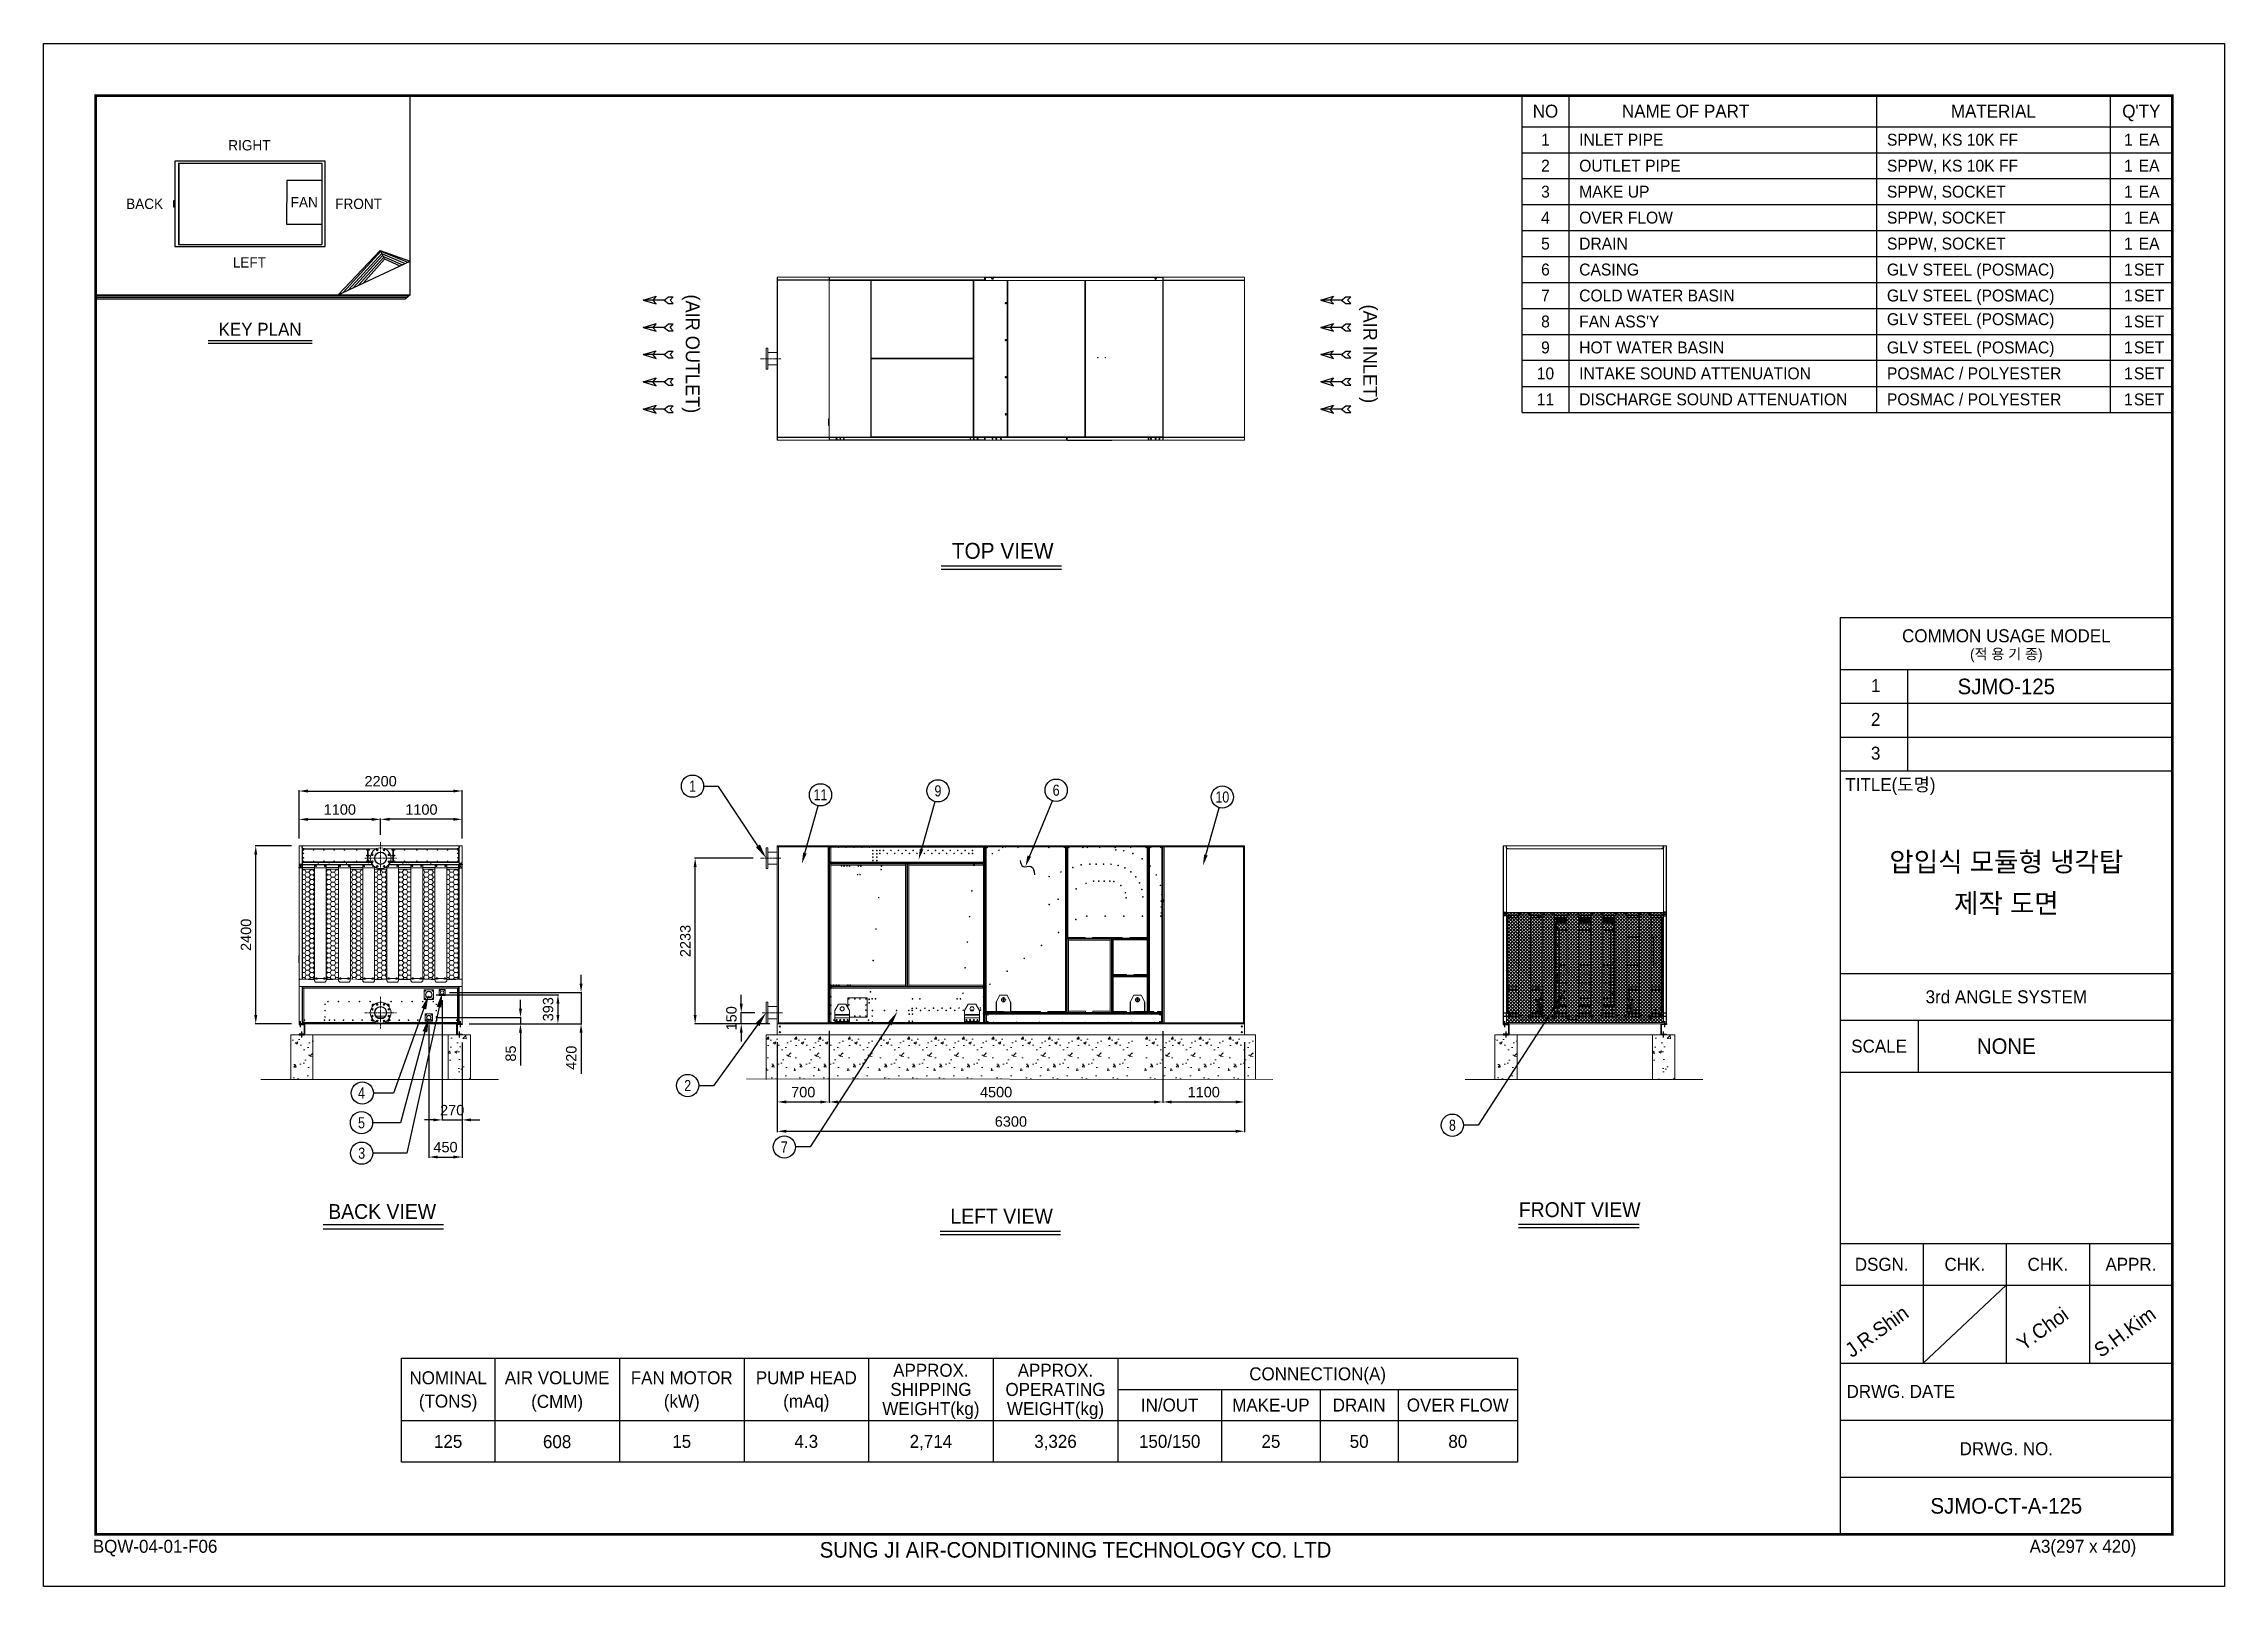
# Model space of a CAD drawing. Header units: millimetres. Extents: x -17070 to 60889, y -291348 to 42394.
# Drawn here: x 31481 to 60889, y 21599 to 42394 of the extents above.
import ezdxf
from ezdxf import colors
from ezdxf.entities.mleader import LeaderData, LeaderLine
from ezdxf.enums import TextEntityAlignment as Align
from ezdxf.math import Vec2, Vec3

# ---------------------------------------------------------------- set-up
doc = ezdxf.new("R2010")
doc.units = ezdxf.units.MM
for name, pattern in [('ACISOTGL', [3, 2, -1]), ('CENTER', [2, 1.25, -0.25, 0.25, -0.25]), ('CENTERX2', [4, 2.5, -0.5, 0.5, -0.5]), ('DASHDOT', [18.5, 12, -3, 0.5, -3]), ('DASHED', [15, 12, -3]), ('HIDDEN', [0.375, 0.25, -0.125]), ('HIDDENX2', [0.75, 0.5, -0.25])]:
    doc.linetypes.add(name, pattern=pattern)
for name, color, linetype, lineweight in [('AM_0', 7, 'Continuous', 50), ('AM_3', 6, 'ACISOTGL', 9), ('AM_7', 4, 'CENTER', 9)]:
    doc.layers.add(name, color=color, linetype=linetype, lineweight=lineweight)
for name, color, linetype in [('center', 1, 'CENTER'), ('HIDD', 2, 'HIDDENX2'), ('냉각탑', 4, 'Continuous'), ('냉각탑_box', 1, 'Continuous'), ('냉각탑_dim', 1, 'Continuous'), ('냉각탑_form', 1, 'Continuous'), ('냉각탑_text', 3, 'Continuous'), ('냉각탑_기초', 23, 'Continuous')]:
    doc.layers.add(name, color=color, linetype=linetype)
doc.styles.get("Standard").update_dxf_attribs({"font": 'arial.ttf'})
doc.styles.add('돋움', font='Dotum.ttf')
doc.dimstyles.new('1.40', dxfattribs={"dimscale": 20, "dimtxt": 1.5, "dimasz": 1, "dimexe": 0.5, "dimexo": 0.5, "dimgap": 0.5, "dimtad": 1, "dimdec": 0, "dimzin": 0, "dimdsep": 46, "dimtxsty": 'Standard', "dimcen": 0, "dimclrd": 2, "dimclre": 2, "dimclrt": 3, "dimadec": 0, "dimazin": 0, "dimtfac": 1, "dimtdec": 0, "dimtmove": 0, "dimatfit": 0, "dimfxl": 1, "dimtolj": 1, "dimtzin": 0, "dimlwd": -1, "dimlwe": -1, "dimarcsym": 0})

msp = doc.modelspace()

# ---------------------------------------------------------------- texts
at = {"layer": '냉각탑_form', "style": '돋움'}
for s, height, p in [('COMMON USAGE MODEL', 175.043, (57947.9, 34411.7)), ('(적 용 기 종)', 140.03, (57947.9, 34166.7)), ('3rd ANGLE SYSTEM', 175.043, (57947.9, 29545.5)), ('SCALE', 175.04, (56232.5, 28880.4)), ('DSGN.', 175.04, (56267.5, 25939.6)), ('CHK.', 175.04, (57387.8, 25939.6)), ('CHK.', 175.04, (58508.1, 25939.6)), ('APPR.', 175.04, (59628.3, 25939.6)), ('DRWG. NO.', 175.04, (57947.9, 23454))]:
    msp.add_text(s, height=height, dxfattribs=at).set_placement(p, align=Align.MIDDLE_CENTER)
for s, height, p in [('1', 175, (56122.5, 33652.5)), ('2', 175, (56122.5, 33197.4)), ('3', 175, (56122.5, 32742.3)), ('TITLE(도명)', 175.04, (55777.7, 32318.5)), ('DRWG. DATE', 175.04, (55793.6, 24138.6)), ('BQW-04-01-F06', 175.043, (32144.8, 22051.1)), ('SUNG JI AIR-CONDITIONING TECHNOLOGY CO. LTD', 210.051, (41946.3, 21985.6)), ('A3(297 x 420)', 175.043, (58262, 22051.1))]:
    msp.add_text(s, height=height, dxfattribs=at).set_placement(p)
at = {"layer": '냉각탑_text', "style": '돋움'}
for s, height, p in [('NO', 175, (51733.5, 41483.5)), ('NAME OF PART', 175, (53623.5, 41483.5)), ('MATERIAL', 175, (57773.5, 41483.5)), ("Q'TY", 175, (59768.5, 41483.5)), ('1', 161, (51733.5, 41098.5)), ('1', 161, (59593.5, 41098.5)), ('EA', 161, (59873.5, 41098.5)), ('RIGHT', 140, (34256.3, 41024)), ('2', 161, (51733.5, 40748.5)), ('1', 161, (59593.5, 40748.5)), ('EA', 161, (59873.5, 40748.5)), ('BACK', 140, (32843.6, 40234.2)), ('FAN', 140, (34996, 40255.6)), ('FRONT', 140, (35729, 40234.2)), ('3', 161, (51733.5, 40398.5)), ('1', 161, (59593.5, 40398.5)), ('EA', 161, (59873.5, 40398.5)), ('4', 161, (51733.5, 40048.5)), ('1', 161, (59593.5, 40048.5)), ('EA', 161, (59873.5, 40048.5)), ('5', 161, (51733.5, 39698.5)), ('1', 161, (59593.5, 39698.5)), ('EA', 161, (59873.5, 39698.5)), ('LEFT', 140, (34256.3, 39445.2)), ('6', 161, (51733.5, 39348.5)), ('1', 161, (59593.5, 39348.5)), ('SET', 161, (59873.5, 39348.5)), ('7', 161, (51733.5, 38998.5)), ('1', 161, (59593.5, 38998.5)), ('SET', 161, (59873.5, 38998.5)), ('KEY PLAN', 175, (34400.7, 38543.5)), ('8', 161, (51733.5, 38648.5)), ('1', 161, (59593.5, 38648.5)), ('SET', 161, (59873.5, 38648.5)), ('9', 161, (51733.5, 38298.5)), ('1', 161, (59593.5, 38298.5)), ('SET', 161, (59873.5, 38298.5)), ('10', 161, (51733.5, 37948.5)), ('1', 161, (59593.5, 37948.5)), ('SET', 161, (59873.5, 37948.5)), ('11', 161, (51733.5, 37598.5)), ('1', 161, (59593.5, 37598.5)), ('SET', 161, (59873.5, 37598.5)), ('TOP VIEW', 214.63, (44414.3, 35557.1)), ('SJMO-125', 210.05, (57947.9, 33729)), ('압입식 모듈형 냉각탑', 262.5, (57947.9, 31365.6)), ('제작 도면', 262.5, (57947.9, 30805.6)), ('NONE', 210.05, (57947.9, 28880.4)), ('FRONT VIEW', 199.97, (52195.2, 26676.2)), ('BACK VIEW', 199.97, (36046.4, 26651.5)), ('LEFT VIEW', 199.97, (44399.8, 26588.3)), ('NOMINAL', 175, (36936.2, 24410.6)), ('AIR VOLUME', 175, (38406.2, 24410.6)), ('FAN MOTOR', 175, (40086.2, 24410.6)), ('PUMP HEAD', 175, (41766.2, 24410.6)), ('APPROX.', 175, (43446.2, 24512.1)), ('APPROX.', 175, (45126.2, 24512.1)), ('CONNECTION(A)', 175, (48661.2, 24463.1)), ('(TONS)', 175, (36936.2, 24095.6)), ('(CMM)', 175, (38405.8, 24091.8)), ('(kW)', 175, (40086.2, 24095.6)), ('(mAq)', 175, (41766.2, 24095.6)), ('SHIPPING', 175, (43446.2, 24253.1)), ('OPERATING', 175, (45126.2, 24253.1)), ('IN/OUT', 175, (46666.2, 24043.1)), ('MAKE-UP', 175, (48031.2, 24043.1)), ('DRAIN', 175, (49221.2, 24043.1)), ('OVER FLOW', 175, (50551.2, 24043.1)), ('WEIGHT(kg)', 175, (43446.2, 23994.1)), ('WEIGHT(kg)', 175, (45126.2, 23994.1)), ('125', 175, (36936.2, 23553.1)), ('608', 175, (38405.8, 23549.3)), ('15', 175, (40086.2, 23553.1)), ('4.3', 175, (41766.2, 23553.1)), ('2,714', 175, (43446.2, 23553.1)), ('3,326', 175, (45126.2, 23553.1)), ('150/150', 175, (46666.2, 23553.1)), ('25', 175, (48031.2, 23553.1)), ('50', 175, (49221.2, 23553.1)), ('80', 175, (50551.2, 23553.1)), ('SJMO-CT-A-125', 210.051, (57947.9, 22683.8))]:
    msp.add_text(s, height=height, dxfattribs=at).set_placement(p, align=Align.MIDDLE_CENTER)
for s, p in [('INLET PIPE', (52188.5, 41098.5)), ('SPPW, KS 10K FF', (56338.5, 41098.5)), ('OUTLET PIPE', (52188.5, 40748.5)), ('SPPW, KS 10K FF', (56338.5, 40748.5)), ('MAKE UP', (52188.5, 40398.5)), ('SPPW, SOCKET', (56338.5, 40398.5)), ('OVER FLOW', (52188.5, 40048.5)), ('SPPW, SOCKET', (56338.5, 40048.5)), ('DRAIN', (52188.5, 39698.5)), ('SPPW, SOCKET', (56338.5, 39698.5)), ('CASING', (52188.5, 39348.5)), ('GLV STEEL (POSMAC)', (56338.5, 39348.5)), ('COLD WATER BASIN', (52188.5, 38998.5)), ('GLV STEEL (POSMAC)', (56338.5, 38998.5)), ("FAN ASS'Y", (52188.5, 38648.5)), ('GLV STEEL (POSMAC)', (56338.5, 38679.3)), ('HOT WATER BASIN', (52188.5, 38298.5)), ('GLV STEEL (POSMAC)', (56338.5, 38298.5)), ('INTAKE SOUND ATTENUATION', (52188.5, 37948.5)), ('POSMAC / POLYESTER', (56338.5, 37948.5)), ('DISCHARGE SOUND ATTENUATION', (52188.5, 37598.5)), ('POSMAC / POLYESTER', (56338.5, 37598.5))]:
    msp.add_text(s, height=161, dxfattribs=at).set_placement(p, align=Align.MIDDLE_LEFT)
for s, p in [('(AIR OUTLET)', (40234.1, 38212)), ('(AIR INLET)', (49370, 38212))]:
    msp.add_text(s, height=186.667, rotation=270, dxfattribs=at).set_placement(p, align=Align.MIDDLE_CENTER)
at = {"layer": '냉각탑_text', "width": 0.8}
for s, p in [('1', (40231.5, 32384.6)), ('9', (43541, 32321.7)), ('6', (45135.2, 32330.1)), ('11', (41957.4, 32268.3)), ('10', (47376, 32238.7)), ('4', (35767.6, 28249.4)), ('2', (40166.4, 28349.2)), ('5', (35767.8, 27847.9)), ('8', (50478.7, 27814.6)), ('3', (35770.4, 27437.9)), ('7', (41469.4, 27520.4))]:
    msp.add_text(s, height=150, dxfattribs=at).set_placement(p, align=Align.MIDDLE_CENTER)
at = {"layer": '냉각탑_text', "style": '돋움'}
for s, p in [('J.R.Shin', (55865.7, 24673.4)), ('Y.Choi', (58181, 24766.8)), ('S.H.Kim', (59222.2, 24673.4))]:
    msp.add_text(s, height=196.05, rotation=35.81856, dxfattribs=at).set_placement(p)

# ---------------------------------------------------------------- blocks, each defined once
blk = doc.blocks.new('화살표 IN OUT')
at = {"layer": '냉각탑_dim'}
for p, q in [((-323, 43), (-384, 43)), ((-343, 0), (-384, 43)), ((-384, -43), (-343, 0)), ((-266, 0), (-323, 43)), ((-266, 0), (-323, -43)), ((-266, 0), (0, 0)), ((-163, 50), (-122, 0)), ((0, 0), (-163, 50)), ((-163, -50), (-122, 0)), ((0, 0), (-163, -50)), ((-323, -43), (-384, -43))]:
    blk.add_line(p, q, dxfattribs=at)
blk = doc.blocks.new('*D676')
at = {"color": 2, "transparency": 16777216}
for p, q in [((34926, 31681), (34926, 31947)), ((35906, 31937), (35046, 31937)), ((36026, 31729), (36026, 31947))]:
    blk.add_line(p, q, dxfattribs=at)
for points in [[(35046, 31957), (35046, 31917), (34926, 31937)], [(35906, 31957), (35906, 31917), (36026, 31937)]]:
    blk.add_solid(points, dxfattribs=at)
at = {"layer": 'Defpoints', "color": 0, "transparency": 16777216}
for p in [(34926, 31937), (34926, 31581), (36026, 31629)]:
    blk.add_point(p, dxfattribs=at)
at = {"color": 3, "lineweight": 5, "transparency": 16777216, "insert": (35476, 32069), "char_height": 140, "attachment_point": 5}
blk.add_mtext('\\A1;1100', dxfattribs=at)
blk = doc.blocks.new('*D677')
at = {"color": 2, "transparency": 16777216}
for p, q in [((36026, 31729), (36026, 31948)), ((37006, 31938), (36146, 31938)), ((37126, 31681), (37126, 31948))]:
    blk.add_line(p, q, dxfattribs=at)
for points in [[(36146, 31958), (36146, 31918), (36026, 31938)], [(37006, 31958), (37006, 31918), (37126, 31938)]]:
    blk.add_solid(points, dxfattribs=at)
at = {"layer": 'Defpoints', "color": 0, "transparency": 16777216}
for p in [(36026, 31938), (36026, 31629), (37126, 31581)]:
    blk.add_point(p, dxfattribs=at)
at = {"color": 3, "lineweight": 5, "transparency": 16777216, "insert": (36576, 32069), "char_height": 140, "attachment_point": 5}
blk.add_mtext('\\A1;1100', dxfattribs=at)
blk = doc.blocks.new('*D678')
at = {"color": 2, "transparency": 16777216}
for p, q in [((34926, 31681), (34926, 32329)), ((35046, 32319), (37006, 32319)), ((37126, 31681), (37126, 32329))]:
    blk.add_line(p, q, dxfattribs=at)
for points in [[(35046, 32339), (35046, 32299), (34926, 32319)], [(37006, 32339), (37006, 32299), (37126, 32319)]]:
    blk.add_solid(points, dxfattribs=at)
at = {"layer": 'Defpoints', "color": 0, "transparency": 16777216}
for p in [(37126, 32319), (34926, 31581), (37126, 31581)]:
    blk.add_point(p, dxfattribs=at)
at = {"color": 3, "lineweight": 5, "transparency": 16777216, "insert": (36026, 32451), "char_height": 140, "attachment_point": 5}
blk.add_mtext('\\A1;2200', dxfattribs=at)
blk = doc.blocks.new('*D679')
at = {"color": 2, "transparency": 16777216}
for p, q in [((34826, 31581), (34332, 31581)), ((34342, 29301), (34342, 31461)), ((34826, 29181), (34332, 29181))]:
    blk.add_line(p, q, dxfattribs=at)
for points in [[(34322, 31461), (34362, 31461), (34342, 31581)], [(34322, 29301), (34362, 29301), (34342, 29181)]]:
    blk.add_solid(points, dxfattribs=at)
at = {"layer": 'Defpoints', "color": 0, "transparency": 16777216}
for p in [(34342, 31581), (34926, 31581), (34926, 29181)]:
    blk.add_point(p, dxfattribs=at)
at = {"color": 3, "lineweight": 5, "transparency": 16777216, "insert": (34211, 30381), "char_height": 140, "attachment_point": 5, "rotation": 90}
blk.add_mtext('\\A1;2400', dxfattribs=at)
blk = doc.blocks.new('*D680')
at = {"color": 2, "transparency": 16777216}
for p, q in [((41375, 28933), (41375, 28118)), ((42075, 29085), (42075, 28118)), ((41495, 28128), (41955, 28128))]:
    blk.add_line(p, q, dxfattribs=at)
for points in [[(41495, 28148), (41495, 28108), (41375, 28128)], [(41955, 28148), (41955, 28108), (42075, 28128)]]:
    blk.add_solid(points, dxfattribs=at)
at = {"layer": 'Defpoints', "color": 0, "transparency": 16777216}
for p in [(42075, 29185), (41375, 29033), (42075, 28128)]:
    blk.add_point(p, dxfattribs=at)
at = {"color": 3, "lineweight": 5, "transparency": 16777216, "insert": (41725, 28260), "char_height": 140, "attachment_point": 5}
blk.add_mtext('\\A1;700', dxfattribs=at)
blk = doc.blocks.new('*D681')
at = {"color": 2, "transparency": 16777216}
for p, q in [((42075, 29081), (42075, 28118)), ((46575, 29081), (46575, 28118)), ((42195, 28128), (46455, 28128))]:
    blk.add_line(p, q, dxfattribs=at)
for points in [[(42195, 28148), (42195, 28108), (42075, 28128)], [(46455, 28148), (46455, 28108), (46575, 28128)]]:
    blk.add_solid(points, dxfattribs=at)
at = {"layer": 'Defpoints', "color": 0, "transparency": 16777216}
for p in [(42075, 29181), (46575, 29181), (46575, 28128)]:
    blk.add_point(p, dxfattribs=at)
at = {"color": 3, "lineweight": 5, "transparency": 16777216, "insert": (44325, 28260), "char_height": 140, "attachment_point": 5}
blk.add_mtext('\\A1;4500', dxfattribs=at)
blk = doc.blocks.new('*D682')
at = {"color": 2, "transparency": 16777216}
for p, q in [((46575, 29081), (46575, 28118)), ((47675, 28933), (47675, 28118)), ((46695, 28128), (47555, 28128))]:
    blk.add_line(p, q, dxfattribs=at)
for points in [[(46695, 28148), (46695, 28108), (46575, 28128)], [(47555, 28148), (47555, 28108), (47675, 28128)]]:
    blk.add_solid(points, dxfattribs=at)
at = {"layer": 'Defpoints', "color": 0, "transparency": 16777216}
for p in [(46575, 29181), (47675, 29033), (47675, 28128)]:
    blk.add_point(p, dxfattribs=at)
at = {"color": 3, "lineweight": 5, "transparency": 16777216, "insert": (47125, 28260), "char_height": 140, "attachment_point": 5}
blk.add_mtext('\\A1;1100', dxfattribs=at)
blk = doc.blocks.new('*D683')
at = {"color": 2, "transparency": 16777216}
for p, q in [((40889, 29451), (40889, 29571)), ((41070, 29331), (40879, 29331)), ((41275, 29181), (40879, 29181)), ((40889, 29181), (40889, 29331)), ((40889, 29061), (40889, 28941))]:
    blk.add_line(p, q, dxfattribs=at)
for points in [[(40869, 29451), (40909, 29451), (40889, 29331)], [(40869, 29061), (40909, 29061), (40889, 29181)]]:
    blk.add_solid(points, dxfattribs=at)
at = {"layer": 'Defpoints', "color": 0, "transparency": 16777216}
for p in [(40889, 29331), (41170, 29331), (41375, 29181)]:
    blk.add_point(p, dxfattribs=at)
at = {"color": 3, "lineweight": 5, "transparency": 16777216, "insert": (40757, 29256), "char_height": 140, "attachment_point": 5, "rotation": 90}
blk.add_mtext('\\A1;150', dxfattribs=at)
blk = doc.blocks.new('*D684')
at = {"color": 2, "transparency": 16777216}
for p, q in [((41050, 31414), (40257, 31414)), ((40267, 29301), (40267, 31294)), ((41275, 29181), (40257, 29181))]:
    blk.add_line(p, q, dxfattribs=at)
for points in [[(40247, 31294), (40287, 31294), (40267, 31414)], [(40247, 29301), (40287, 29301), (40267, 29181)]]:
    blk.add_solid(points, dxfattribs=at)
at = {"layer": 'Defpoints', "color": 0, "transparency": 16777216}
for p in [(40267, 31414), (41150, 31414), (41375, 29181)]:
    blk.add_point(p, dxfattribs=at)
at = {"color": 3, "lineweight": 5, "transparency": 16777216, "insert": (40136, 30298), "char_height": 140, "attachment_point": 5, "rotation": 90}
blk.add_mtext('\\A1;2233', dxfattribs=at)
blk = doc.blocks.new('*D672')
at = {"color": 2, "transparency": 16777216}
for p, q in [((41375, 28933), (41375, 27723)), ((47675, 28933), (47675, 27723)), ((41495, 27733), (47555, 27733))]:
    blk.add_line(p, q, dxfattribs=at)
for points in [[(41495, 27753), (41495, 27713), (41375, 27733)], [(47555, 27753), (47555, 27713), (47675, 27733)]]:
    blk.add_solid(points, dxfattribs=at)
at = {"layer": 'Defpoints', "color": 0, "transparency": 16777216}
for p in [(41375, 29033), (47675, 29033), (47675, 27733)]:
    blk.add_point(p, dxfattribs=at)
at = {"color": 3, "lineweight": 5, "transparency": 16777216, "insert": (44525, 27864), "char_height": 140, "attachment_point": 5}
blk.add_mtext('\\A1;6300', dxfattribs=at)
blk = doc.blocks.new('*D670')
at = {"color": 2, "transparency": 16777216}
for p, q in [((37912, 29386), (37912, 29506)), ((36776, 29266), (37922, 29266)), ((37219, 29182), (37922, 29182)), ((37912, 29266), (37912, 29182)), ((37912, 29062), (37912, 28620))]:
    blk.add_line(p, q, dxfattribs=at)
for points in [[(37892, 29386), (37932, 29386), (37912, 29266)], [(37892, 29062), (37932, 29062), (37912, 29182)]]:
    blk.add_solid(points, dxfattribs=at)
at = {"layer": 'Defpoints', "color": 0, "transparency": 16777216}
for p in [(36676, 29266), (37119, 29182), (37912, 29266)]:
    blk.add_point(p, dxfattribs=at)
at = {"color": 3, "lineweight": 5, "transparency": 16777216, "insert": (37781, 28781), "char_height": 140, "attachment_point": 5, "rotation": 90}
blk.add_mtext('\\A1;85', dxfattribs=at)
blk = doc.blocks.new('*D671')
at = {"color": 2, "transparency": 16777216}
for p, q in [((36776, 29574), (38427, 29574)), ((38417, 29454), (38417, 29301)), ((37226, 29181), (38427, 29181))]:
    blk.add_line(p, q, dxfattribs=at)
for points in [[(38397, 29454), (38437, 29454), (38417, 29574)], [(38397, 29301), (38437, 29301), (38417, 29181)]]:
    blk.add_solid(points, dxfattribs=at)
at = {"layer": 'Defpoints', "color": 0, "transparency": 16777216}
for p in [(36676, 29574), (37126, 29181), (38417, 29181)]:
    blk.add_point(p, dxfattribs=at)
at = {"color": 3, "lineweight": 5, "transparency": 16777216, "insert": (38285, 29378), "char_height": 140, "attachment_point": 5, "rotation": 90}
blk.add_mtext('\\A1;393', dxfattribs=at)
blk = doc.blocks.new('*D674')
at = {"color": 2, "transparency": 16777216}
for p, q in [((36676, 29166), (36676, 27376)), ((37126, 28931), (37126, 27376)), ((36796, 27386), (37006, 27386))]:
    blk.add_line(p, q, dxfattribs=at)
for points in [[(36796, 27406), (36796, 27366), (36676, 27386)], [(37006, 27406), (37006, 27366), (37126, 27386)]]:
    blk.add_solid(points, dxfattribs=at)
at = {"layer": 'Defpoints', "color": 0, "transparency": 16777216}
for p in [(36676, 29266), (37126, 29031), (37126, 27386)]:
    blk.add_point(p, dxfattribs=at)
at = {"color": 3, "lineweight": 5, "transparency": 16777216, "insert": (36901, 27518), "char_height": 140, "attachment_point": 5}
blk.add_mtext('\\A1;450', dxfattribs=at)
blk = doc.blocks.new('*D675')
at = {"color": 2, "transparency": 16777216}
for p, q in [((38729, 29722), (38729, 29842)), ((36956, 29602), (38739, 29602)), ((38729, 29602), (38729, 29181)), ((37226, 29181), (38739, 29181)), ((38729, 29061), (38729, 28507))]:
    blk.add_line(p, q, dxfattribs=at)
for points in [[(38709, 29722), (38749, 29722), (38729, 29602)], [(38709, 29061), (38749, 29061), (38729, 29181)]]:
    blk.add_solid(points, dxfattribs=at)
at = {"layer": 'Defpoints', "color": 0, "transparency": 16777216}
for p in [(36856, 29602), (37126, 29181), (38729, 29181)]:
    blk.add_point(p, dxfattribs=at)
at = {"color": 3, "lineweight": 5, "transparency": 16777216, "insert": (38598, 28724), "char_height": 140, "attachment_point": 5, "rotation": 90}
blk.add_mtext('\\A1;420', dxfattribs=at)
blk = doc.blocks.new('*D673')
at = {"color": 2, "transparency": 16777216}
for p, q in [((36856, 29502), (36856, 27876)), ((37126, 28931), (37126, 27876)), ((36736, 27886), (36616, 27886)), ((36856, 27886), (37126, 27886)), ((37246, 27886), (37366, 27886))]:
    blk.add_line(p, q, dxfattribs=at)
for points in [[(36736, 27906), (36736, 27866), (36856, 27886)], [(37246, 27906), (37246, 27866), (37126, 27886)]]:
    blk.add_solid(points, dxfattribs=at)
at = {"layer": 'Defpoints', "color": 0, "transparency": 16777216}
for p in [(36856, 29602), (37126, 29031), (37126, 27886)]:
    blk.add_point(p, dxfattribs=at)
at = {"color": 3, "lineweight": 5, "transparency": 16777216, "insert": (36991, 28017), "char_height": 140, "attachment_point": 5}
blk.add_mtext('\\A1;270', dxfattribs=at)
blk = doc.blocks.new('457536')
at = {"color": 7, "lineweight": 5}
for p, q in [((114592.520962, 89152.297332), (114550.020962, 89069.297332)), ((114692.520962, 89152.297332), (114592.520962, 89152.297332)), ((114735.020962, 89069.297332), (114692.520962, 89152.297332)), ((114542.520962, 89059.297332), (114542.520962, 88929.797332)), ((114550.020962, 88922.297332), (114735.020962, 88922.297332)), ((114742.520962, 88929.797332), (114742.520962, 89059.297332))]:
    blk.add_line(p, q, dxfattribs=at)
at = {"color": 7, "linetype": 'DASHDOT', "lineweight": 5}
for p, q in [((114642.520962, 89126.047332), (114642.520962, 89054.547332)), ((114678.270962, 89090.297332), (114606.770962, 89090.297332))]:
    blk.add_line(p, q, dxfattribs=at)
at = {"color": 7, "lineweight": 5, "ltscale": 0.09375}
for p, q in [((114542.520962, 89059.297332), (114550.020962, 89059.297332)), ((114550.020962, 88929.797332), (114542.520962, 88929.797332)), ((114550.020962, 88922.297332), (114550.020962, 88929.797332)), ((114742.520962, 89059.297332), (114735.020962, 89059.297332)), ((114735.020962, 88929.797332), (114742.520962, 88929.797332)), ((114735.020962, 88922.297332), (114735.020962, 88929.797332))]:
    blk.add_line(p, q, dxfattribs=at)
at = {"color": 7, "linetype": 'DASHED', "lineweight": 5}
for p, q in [((114548.520962, 89059.297332), (114548.520962, 88929.797332)), ((114550.020962, 88928.297332), (114735.020962, 88928.297332)), ((114736.520962, 88929.797332), (114736.520962, 89059.297332))]:
    blk.add_line(p, q, dxfattribs=at)
at = {"color": 7, "lineweight": 5, "ltscale": 0.125}
for p, q in [((114550.020962, 89059.297332), (114550.020962, 89069.297332)), ((114735.020962, 89069.297332), (114735.020962, 89059.297332))]:
    blk.add_line(p, q, dxfattribs=at)
at = {"color": 7, "linetype": 'DASHED', "lineweight": 5, "ltscale": 0.075}
for p, q in [((114558.520962, 88928.297332), (114558.520962, 88922.297332)), ((114576.520962, 88928.297332), (114576.520962, 88922.297332)), ((114608.520962, 88928.297332), (114608.520962, 88922.297332)), ((114626.520962, 88928.297332), (114626.520962, 88922.297332)), ((114658.520962, 88928.297332), (114658.520962, 88922.297332)), ((114676.520962, 88928.297332), (114676.520962, 88922.297332)), ((114708.520962, 88928.297332), (114708.520962, 88922.297332)), ((114726.520962, 88928.297332), (114726.520962, 88922.297332))]:
    blk.add_line(p, q, dxfattribs=at)
at = {"color": 7, "lineweight": 5}
blk.add_circle((114642.520962, 89090.297332), 27.5, dxfattribs=at)
blk = doc.blocks.new('1')
at = {"color": 7, "lineweight": 20, "ltscale": 0.149635}
for p, q in [((41225, 31285), (41225, 31554)), ((41247, 31285), (41247, 31554)), ((41225, 29202), (41225, 29471)), ((41247, 29202), (41247, 29471))]:
    blk.add_line(p, q, dxfattribs=at)
at = {"color": 7, "lineweight": 20, "ltscale": 0.012222}
for p, q in [((41225, 31554), (41247, 31554)), ((41225, 31274), (41247, 31274)), ((41225, 29471), (41247, 29471)), ((41225, 29191), (41247, 29191))]:
    blk.add_line(p, q, dxfattribs=at)
at = {"color": 7, "lineweight": 20, "ltscale": 0.076666}
for p, q in [((41375, 31497), (41247, 31497)), ((41375, 31332), (41247, 31332)), ((41375, 29414), (41247, 29414)), ((41375, 29249), (41247, 29249))]:
    blk.add_line(p, q, dxfattribs=at)
at = {"color": 0, "lineweight": 20}
for p, q in [((42075, 31581), (41375, 31581)), ((41375, 29181), (41375, 31581)), ((42075, 31566), (41375, 31566)), ((41390, 29181), (41390, 31566)), ((42075, 31581), (42075, 31578)), ((46575, 31581), (47675, 31581)), ((46575, 31578), (46575, 31581)), ((46575, 31566), (47675, 31566)), ((47660, 29196), (47660, 31566)), ((47675, 29181), (47675, 31581)), ((41375, 29033), (41375, 29181)), ((42075, 29181), (41375, 29181)), ((42075, 29196), (41390, 29196)), ((42075, 29185), (42075, 29181)), ((42078, 29181), (42075, 29181)), ((44171, 29181), (44179, 29181)), ((46570, 29181), (47675, 29181)), ((46575, 29196), (47675, 29196)), ((46575, 29186), (46575, 29181)), ((47675, 29033), (47675, 29181)), ((47675, 29033), (41375, 29033))]:
    blk.add_line(p, q, dxfattribs=at)
at = {"color": 7, "lineweight": 20, "ltscale": 0.108889}
for p, q in [((42060, 31566), (42060, 29196)), ((42075, 31559), (42075, 31363)), ((42078, 31559), (42078, 31363)), ((44155, 31559), (44155, 31363)), ((44171, 31363), (44171, 31559)), ((44175, 31363), (44175, 31559))]:
    blk.add_line(p, q, dxfattribs=at)
at = {"color": 7, "lineweight": 20, "ltscale": 0.001111}
for p, q in [((42077, 31578), (42075, 31578)), ((42078, 31561), (42078, 31559)), ((44175, 31578), (44173, 31578)), ((44175, 31542), (44177, 31542)), ((44175, 31539), (44177, 31539)), ((45277, 31544), (45275, 31544)), ((45277, 31541), (45275, 31541)), ((45277, 31540), (45275, 31540)), ((45275, 31536), (45277, 31536)), ((45277, 31536), (45275, 31536)), ((45275, 31533), (45277, 31533)), ((45275, 31524), (45277, 31524)), ((46379, 31544), (46377, 31544)), ((46379, 31541), (46377, 31541)), ((42075, 31345), (42077, 31345)), ((42078, 31363), (42078, 31361)), ((42631, 31341), (42631, 31339)), ((42636, 31339), (42636, 31341)), ((42638, 31339), (42638, 31341)), ((42640, 31341), (42640, 31339)), ((42643, 31341), (42643, 31339)), ((42739, 31341), (42739, 31339)), ((42743, 31341), (42743, 31339)), ((44173, 31345), (44175, 31345)), ((45277, 30657), (45275, 30657)), ((46379, 30667), (46377, 30667)), ((46377, 30655), (46379, 30655)), ((46379, 30654), (46377, 30654)), ((46379, 30652), (46377, 30652)), ((46377, 30652), (46379, 30652)), ((46377, 30649), (46379, 30649)), ((46377, 30615), (46379, 30615)), ((46377, 30612), (46379, 30612)), ((45275, 30356), (45277, 30356)), ((46377, 30563), (46379, 30563)), ((46377, 30552), (46379, 30552)), ((46379, 30550), (46377, 30550)), ((46379, 30548), (46377, 30548)), ((46379, 30548), (46377, 30548)), ((46379, 30547), (46377, 30547)), ((46377, 30545), (46379, 30545)), ((46379, 29931), (46377, 29931)), ((46377, 29930), (46379, 29930)), ((46377, 29928), (46379, 29928)), ((46379, 29928), (46377, 29928)), ((46379, 29927), (46377, 29927)), ((46377, 29925), (46379, 29925)), ((42077, 29678), (42075, 29678)), ((42078, 29661), (42078, 29659)), ((44175, 29678), (44173, 29678)), ((46377, 29431), (46379, 29431)), ((46377, 29428), (46379, 29428)), ((46377, 29426), (46379, 29426)), ((46377, 29421), (46379, 29421)), ((46379, 29411), (46377, 29411)), ((42075, 29185), (42077, 29185)), ((42078, 29203), (42078, 29201)), ((44173, 29185), (44175, 29185)), ((44179, 29311), (44179, 29309)), ((44179, 29203), (44179, 29201)), ((44302, 29333), (44302, 29331)), ((44307, 29333), (44307, 29331)), ((44517, 29333), (44517, 29331)), ((44528, 29331), (44528, 29333)), ((44538, 29331), (44538, 29333)), ((44771, 29331), (44771, 29333)), ((44781, 29331), (44781, 29333)), ((46097, 29331), (46097, 29333)), ((46107, 29331), (46107, 29333)), ((46340, 29331), (46340, 29333)), ((46350, 29331), (46350, 29333)), ((46361, 29331), (46361, 29333)), ((46366, 29331), (46366, 29333))]:
    blk.add_line(p, q, dxfattribs=at)
at = {"color": 7, "lineweight": 20, "ltscale": 0.010278}
for p, q in [((42075, 31578), (42075, 31559)), ((42077, 31559), (42077, 31578)), ((44171, 31559), (44171, 31578)), ((44173, 31578), (44173, 31559)), ((44175, 31559), (44175, 31578)), ((42075, 31363), (42075, 31345)), ((42077, 31345), (42077, 31363)), ((42096, 31339), (42078, 31339)), ((42078, 31338), (42096, 31338)), ((42078, 31336), (42096, 31336)), ((43121, 31339), (43103, 31339)), ((43103, 31338), (43121, 31338)), ((43103, 31336), (43121, 31336)), ((43148, 31339), (43130, 31339)), ((43130, 31338), (43148, 31338)), ((43130, 31336), (43148, 31336)), ((44171, 31339), (44153, 31339)), ((44153, 31338), (44171, 31338)), ((44153, 31336), (44171, 31336)), ((44171, 31345), (44171, 31363)), ((44173, 31363), (44173, 31345)), ((44175, 31345), (44175, 31363)), ((45301, 30329), (45283, 30329)), ((45283, 30328), (45301, 30328)), ((45283, 30326), (45301, 30326)), ((45880, 30329), (45862, 30329)), ((45862, 30328), (45880, 30328)), ((45862, 30326), (45880, 30326)), ((42075, 29678), (42075, 29659)), ((42077, 29659), (42077, 29678)), ((42096, 29685), (42078, 29685)), ((42078, 29683), (42096, 29683)), ((43121, 29685), (43103, 29685)), ((43103, 29683), (43121, 29683)), ((43148, 29685), (43130, 29685)), ((43130, 29683), (43148, 29683)), ((44171, 29685), (44153, 29685)), ((44153, 29683), (44171, 29683)), ((44171, 29659), (44171, 29678)), ((44173, 29678), (44173, 29659)), ((44175, 29659), (44175, 29678)), ((42075, 29203), (42075, 29185)), ((42077, 29185), (42077, 29203)), ((44171, 29185), (44171, 29203)), ((44173, 29203), (44173, 29185)), ((44175, 29185), (44175, 29203)), ((45301, 29335), (45283, 29335)), ((45283, 29333), (45301, 29333)), ((45880, 29335), (45862, 29335)), ((45862, 29333), (45880, 29333))]:
    blk.add_line(p, q, dxfattribs=at)
at = {"color": 7, "lineweight": 20, "ltscale": 0.001944}
for p, q in [((42075, 31559), (42078, 31559)), ((42078, 31578), (42078, 31581)), ((44171, 31578), (44171, 31581)), ((44175, 31559), (44171, 31559)), ((42075, 31363), (42078, 31363)), ((42078, 31345), (42078, 31341)), ((44175, 31363), (44171, 31363)), ((44171, 31345), (44171, 31341)), ((42075, 29659), (42078, 29659)), ((42078, 29678), (42078, 29681)), ((44171, 29678), (44171, 29681)), ((44175, 29659), (44171, 29659)), ((42075, 29203), (42078, 29203)), ((42078, 29185), (42078, 29181)), ((44175, 29203), (44171, 29203)), ((44171, 29185), (44171, 29181))]:
    blk.add_line(p, q, dxfattribs=at)
at = {"color": 7, "lineweight": 20, "ltscale": 0.000833333}
for p, q in [((42078, 31578), (42077, 31578)), ((44171, 31578), (44173, 31578)), ((44178, 31578), (44178, 31580)), ((45271, 31578), (45271, 31580)), ((45280, 31578), (45280, 31580)), ((46373, 31578), (46373, 31580)), ((46382, 31578), (46382, 31580)), ((46571, 31578), (46571, 31580)), ((42078, 31345), (42077, 31345)), ((42078, 31336), (42078, 31338)), ((43121, 31336), (43121, 31338)), ((43130, 31336), (43130, 31338)), ((44171, 31345), (44173, 31345)), ((44171, 31336), (44171, 31338)), ((45280, 30334), (45280, 30333)), ((45283, 30326), (45283, 30328)), ((45880, 30326), (45880, 30328)), ((45892, 30326), (45892, 30328)), ((46373, 30334), (46373, 30333)), ((46373, 30326), (46373, 30328)), ((45892, 29835), (45892, 29834)), ((45892, 29827), (45892, 29829)), ((46373, 29835), (46373, 29834)), ((46373, 29827), (46373, 29829)), ((42078, 29678), (42077, 29678)), ((42078, 29686), (42078, 29685)), ((43121, 29686), (43121, 29685)), ((43130, 29686), (43130, 29685)), ((44171, 29686), (44171, 29685)), ((44171, 29678), (44173, 29678)), ((42078, 29185), (42077, 29185)), ((44171, 29185), (44173, 29185)), ((44178, 29336), (44178, 29335)), ((44179, 29327), (44178, 29327)), ((44179, 29186), (44178, 29186)), ((45271, 29336), (45271, 29335)), ((45283, 29336), (45283, 29335)), ((45880, 29336), (45880, 29335)), ((45892, 29336), (45892, 29335)), ((46373, 29336), (46373, 29335)), ((46382, 29336), (46382, 29335)), ((46570, 29327), (46571, 29327)), ((46570, 29186), (46571, 29186)), ((46571, 29336), (46571, 29335))]:
    blk.add_line(p, q, dxfattribs=at)
at = {"color": 7, "lineweight": 20}
for p, q in [((42078, 31581), (44171, 31581)), ((42078, 31578), (44171, 31578)), ((44171, 31561), (42628, 31561)), ((44175, 29336), (44175, 31578)), ((44178, 29336), (44178, 31578)), ((45258, 31581), (44191, 31581)), ((45258, 31578), (44191, 31578)), ((45260, 31578), (45260, 29336)), ((45271, 31578), (45271, 29336)), ((45275, 31578), (45275, 29336)), ((45277, 31578), (45277, 30334)), ((45280, 31578), (45280, 30334)), ((45292, 30334), (45292, 31578)), ((46360, 31581), (45293, 31581)), ((46360, 31578), (45293, 31578)), ((46362, 31578), (46362, 30334)), ((46373, 30334), (46373, 31578)), ((46377, 30334), (46377, 31578)), ((46379, 31578), (46379, 29336)), ((46382, 31578), (46382, 29336)), ((46394, 29336), (46394, 31578)), ((46571, 29336), (46571, 31578)), ((46575, 29336), (46575, 31578)), ((46590, 29196), (46590, 31566)), ((42075, 29686), (42075, 31336)), ((44171, 31361), (42078, 31361)), ((44171, 31345), (42078, 31345)), ((44171, 31341), (42078, 31341)), ((42078, 29686), (42078, 31336)), ((42095, 31336), (42095, 29712)), ((42096, 31339), (43103, 31339)), ((42096, 31336), (43103, 31336)), ((42096, 31319), (43103, 31319)), ((43105, 31336), (43105, 29686)), ((43121, 31336), (43121, 29686)), ((43125, 31336), (43125, 29686)), ((43127, 31336), (43127, 29686)), ((43130, 31336), (43130, 29686)), ((43147, 29686), (43147, 31336)), ((44153, 31339), (43148, 31339)), ((44153, 31336), (43148, 31336)), ((44155, 31336), (44155, 29686)), ((44171, 29686), (44171, 31336)), ((44190, 31422), (44190, 29336)), ((46560, 30668), (46560, 29336)), ((45280, 29336), (45280, 30326)), ((45293, 30331), (46360, 30331)), ((45884, 30326), (45884, 29336)), ((44153, 29703), (43148, 29703)), ((42078, 29681), (44171, 29681)), ((42078, 29678), (44171, 29678)), ((43103, 29686), (42096, 29686)), ((43103, 29683), (42096, 29683)), ((44144, 29661), (42106, 29661)), ((43148, 29686), (44153, 29686)), ((43148, 29683), (44153, 29683)), ((44171, 29185), (42078, 29185)), ((44171, 29181), (42078, 29181)), ((42106, 29201), (44144, 29201)), ((44179, 29331), (46570, 29331)), ((44179, 29327), (46570, 29327)), ((46570, 29186), (44179, 29186)), ((46570, 29181), (44179, 29181)), ((44191, 29333), (45258, 29333)), ((46528, 29311), (44221, 29311)), ((44221, 29201), (46528, 29201))]:
    blk.add_line(p, q, dxfattribs=at)
at = {"color": 7, "lineweight": 20, "ltscale": 0.009167}
for p, q in [((42078, 31578), (42078, 31561)), ((44155, 31559), (44171, 31559)), ((44171, 31561), (44171, 31578)), ((42095, 31363), (42078, 31363)), ((42078, 31361), (42078, 31345)), ((44155, 31363), (44171, 31363)), ((44171, 31345), (44171, 31361)), ((42078, 29678), (42078, 29661)), ((44171, 29661), (44171, 29678)), ((42078, 29201), (42078, 29185)), ((44171, 29185), (44171, 29201))]:
    blk.add_line(p, q, dxfattribs=at)
at = {"color": 7, "lineweight": 20, "ltscale": 0.003611}
blk.add_line((42085, 31561), (42078, 31561), dxfattribs=at)
at = {"color": 7, "lineweight": 20, "ltscale": 0.003723}
blk.add_line((42078, 31559), (42085, 31559), dxfattribs=at)
at = {"color": 7, "lineweight": 20, "ltscale": 0.104444}
blk.add_line((42095, 31363), (42095, 31551), dxfattribs=at)
at = {"color": 7, "lineweight": 20, "ltscale": 0.046667}
for p, q in [((42189, 31561), (42105, 31561)), ((42293, 31561), (42209, 31561)), ((42504, 31561), (42420, 31561)), ((42608, 31561), (42524, 31561))]:
    blk.add_line(p, q, dxfattribs=at)
at = {"color": 7, "lineweight": 20, "ltscale": 0.048333}
blk.add_line((42400, 31561), (42313, 31561), dxfattribs=at)
at = {"color": 7, "lineweight": 20, "ltscale": 0.002887}
blk.add_line((42667, 31515), (42662, 31515), dxfattribs=at)
at = {"color": 7, "lineweight": 20, "ltscale": 0.004778}
for p, q in [((44171, 31581), (44180, 31581)), ((44171, 31578), (44180, 31578))]:
    blk.add_line(p, q, dxfattribs=at)
at = {"color": 7, "lineweight": 20, "ltscale": 0.001722}
for p, q in [((44180, 31578), (44177, 31578)), ((44191, 31581), (44191, 31578)), ((45258, 31581), (45258, 31578)), ((45271, 31578), (45275, 31578)), ((45277, 31578), (45280, 31578)), ((45293, 31581), (45293, 31578)), ((46360, 31581), (46360, 31578)), ((46377, 31578), (46373, 31578)), ((46379, 31578), (46382, 31578)), ((46395, 31581), (46395, 31578)), ((46558, 31581), (46558, 31578)), ((46575, 31578), (46571, 31578)), ((42078, 31336), (42075, 31336)), ((42096, 31336), (42096, 31339)), ((43103, 31336), (43103, 31339)), ((43121, 31336), (43125, 31336)), ((43127, 31336), (43130, 31336)), ((43148, 31339), (43148, 31336)), ((44153, 31339), (44153, 31336)), ((44175, 31336), (44171, 31336)), ((45277, 30334), (45280, 30334)), ((45283, 30326), (45280, 30326)), ((45293, 30331), (45293, 30334)), ((45301, 30329), (45301, 30326)), ((45862, 30329), (45862, 30326)), ((45880, 30326), (45884, 30326)), ((45889, 30326), (45892, 30326)), ((45905, 30329), (45905, 30326)), ((46360, 30331), (46360, 30334)), ((46360, 30329), (46360, 30326)), ((46377, 30334), (46373, 30334)), ((46377, 30326), (46373, 30326)), ((45889, 29835), (45892, 29835)), ((45889, 29827), (45892, 29827)), ((45905, 29832), (45905, 29835)), ((45905, 29830), (45905, 29827)), ((46360, 29832), (46360, 29835)), ((46360, 29830), (46360, 29827)), ((46377, 29835), (46373, 29835)), ((46377, 29827), (46373, 29827)), ((42078, 29686), (42075, 29686)), ((42096, 29686), (42096, 29683)), ((43103, 29686), (43103, 29683)), ((43121, 29686), (43125, 29686)), ((43127, 29686), (43130, 29686)), ((43148, 29683), (43148, 29686)), ((44153, 29683), (44153, 29686)), ((44175, 29686), (44171, 29686)), ((44178, 29336), (44175, 29336)), ((44191, 29333), (44191, 29336)), ((45258, 29333), (45258, 29336)), ((45271, 29336), (45275, 29336)), ((45283, 29336), (45280, 29336)), ((45301, 29333), (45301, 29336)), ((45862, 29333), (45862, 29336)), ((45880, 29336), (45884, 29336)), ((45889, 29336), (45892, 29336)), ((45905, 29333), (45905, 29336)), ((46360, 29333), (46360, 29336)), ((46377, 29336), (46373, 29336)), ((46379, 29336), (46382, 29336)), ((46395, 29333), (46395, 29336)), ((46558, 29333), (46558, 29336)), ((46575, 29336), (46571, 29336))]:
    blk.add_line(p, q, dxfattribs=at)
at = {"color": 7, "lineweight": 20, "ltscale": 0.0075}
for p, q in [((44191, 31581), (44178, 31581)), ((44178, 31580), (44191, 31580)), ((44178, 31578), (44191, 31578)), ((45271, 31581), (45258, 31581)), ((45258, 31580), (45271, 31580)), ((45258, 31578), (45271, 31578)), ((45293, 31581), (45280, 31581)), ((45280, 31580), (45293, 31580)), ((45280, 31578), (45293, 31578)), ((46373, 31581), (46360, 31581)), ((46360, 31580), (46373, 31580)), ((46360, 31578), (46373, 31578)), ((46395, 31581), (46382, 31581)), ((46382, 31580), (46395, 31580)), ((46382, 31578), (46395, 31578)), ((46571, 31581), (46558, 31581)), ((46558, 31580), (46571, 31580)), ((46558, 31578), (46571, 31578)), ((45293, 30333), (45280, 30333)), ((45280, 30331), (45293, 30331)), ((45905, 30329), (45892, 30329)), ((45892, 30328), (45905, 30328)), ((45892, 30326), (45905, 30326)), ((46373, 30333), (46360, 30333)), ((46360, 30331), (46373, 30331)), ((46373, 30329), (46360, 30329)), ((46360, 30328), (46373, 30328)), ((46360, 30326), (46373, 30326)), ((45905, 29834), (45892, 29834)), ((45892, 29832), (45905, 29832)), ((45905, 29830), (45892, 29830)), ((45892, 29829), (45905, 29829)), ((45892, 29827), (45905, 29827)), ((46373, 29834), (46360, 29834)), ((46360, 29832), (46373, 29832)), ((46373, 29830), (46360, 29830)), ((46360, 29829), (46373, 29829)), ((46360, 29827), (46373, 29827)), ((44191, 29335), (44178, 29335)), ((44178, 29333), (44191, 29333)), ((45271, 29335), (45258, 29335)), ((45258, 29333), (45271, 29333)), ((45905, 29335), (45892, 29335)), ((45892, 29333), (45905, 29333)), ((46373, 29335), (46360, 29335)), ((46360, 29333), (46373, 29333)), ((46395, 29335), (46382, 29335)), ((46382, 29333), (46395, 29333)), ((46571, 29335), (46558, 29335)), ((46558, 29333), (46571, 29333))]:
    blk.add_line(p, q, dxfattribs=at)
at = {"color": 7, "lineweight": 20, "ltscale": 0.000888889}
for p, q in [((44178, 31581), (44178, 31580)), ((45271, 31580), (45271, 31581)), ((45280, 31581), (45280, 31580)), ((46373, 31580), (46373, 31581)), ((46382, 31581), (46382, 31580)), ((46571, 31580), (46571, 31581)), ((42078, 31339), (42078, 31338)), ((43121, 31338), (43121, 31339)), ((43130, 31339), (43130, 31338)), ((44171, 31338), (44171, 31339)), ((46577, 30820), (46575, 30820)), ((45280, 30333), (45280, 30331)), ((45283, 30329), (45283, 30328)), ((45293, 30334), (45292, 30334)), ((45880, 30328), (45880, 30329)), ((45892, 30329), (45892, 30328)), ((46362, 30334), (46360, 30334)), ((46373, 30331), (46373, 30333)), ((46373, 30328), (46373, 30329)), ((45892, 29834), (45892, 29832)), ((45892, 29830), (45892, 29829)), ((45905, 29835), (45904, 29835)), ((46362, 29835), (46360, 29835)), ((46373, 29832), (46373, 29834)), ((46373, 29829), (46373, 29830)), ((42078, 29685), (42078, 29683)), ((42096, 29686), (42095, 29686)), ((43105, 29686), (43103, 29686)), ((43121, 29683), (43121, 29685)), ((43130, 29685), (43130, 29683)), ((43148, 29686), (43147, 29686)), ((44155, 29686), (44153, 29686)), ((44171, 29683), (44171, 29685)), ((44178, 29335), (44178, 29333)), ((44191, 29336), (44190, 29336)), ((45260, 29336), (45258, 29336)), ((45271, 29333), (45271, 29335)), ((45283, 29335), (45283, 29333)), ((45301, 29336), (45300, 29336)), ((45864, 29336), (45862, 29336)), ((45880, 29333), (45880, 29335)), ((45892, 29335), (45892, 29333)), ((45905, 29336), (45904, 29336)), ((46362, 29336), (46360, 29336)), ((46373, 29333), (46373, 29335)), ((46382, 29335), (46382, 29333)), ((46395, 29336), (46394, 29336)), ((46560, 29336), (46558, 29336)), ((46571, 29333), (46571, 29335))]:
    blk.add_line(p, q, dxfattribs=at)
at = {"color": 7, "lineweight": 20, "ltscale": 0.006611}
for p, q in [((44190, 31578), (44178, 31578)), ((44191, 31566), (44191, 31578)), ((45258, 31566), (45258, 31578)), ((45271, 31578), (45260, 31578)), ((45292, 31578), (45280, 31578)), ((45293, 31566), (45293, 31578)), ((46360, 31566), (46360, 31578)), ((46362, 31578), (46373, 31578)), ((46394, 31578), (46382, 31578)), ((46395, 31566), (46395, 31578)), ((46558, 31566), (46558, 31578)), ((46560, 31578), (46571, 31578)), ((45292, 30334), (45280, 30334)), ((45293, 30346), (45293, 30334)), ((45527, 30346), (45527, 30334)), ((45627, 30346), (45627, 30334)), ((45904, 30326), (45892, 30326)), ((45905, 30314), (45905, 30326)), ((46027, 30346), (46027, 30334)), ((46127, 30346), (46127, 30334)), ((46360, 30346), (46360, 30334)), ((46360, 30314), (46360, 30326)), ((46362, 30334), (46373, 30334)), ((46362, 30326), (46373, 30326)), ((45904, 29835), (45892, 29835)), ((45904, 29827), (45892, 29827)), ((45905, 29847), (45905, 29835)), ((45905, 29815), (45905, 29827)), ((46083, 29835), (46083, 29847)), ((46183, 29835), (46183, 29847)), ((46360, 29847), (46360, 29835)), ((46360, 29815), (46360, 29827)), ((46362, 29835), (46373, 29835)), ((46362, 29827), (46373, 29827)), ((44178, 29336), (44190, 29336)), ((44191, 29348), (44191, 29336)), ((44525, 29348), (44525, 29336)), ((44925, 29336), (44925, 29348)), ((45025, 29348), (45025, 29336)), ((45258, 29348), (45258, 29336)), ((45260, 29336), (45271, 29336)), ((45904, 29336), (45892, 29336)), ((45905, 29348), (45905, 29336)), ((46083, 29336), (46083, 29348)), ((46183, 29336), (46183, 29348)), ((46360, 29348), (46360, 29336)), ((46362, 29336), (46373, 29336)), ((46394, 29336), (46382, 29336)), ((46395, 29348), (46395, 29336)), ((46452, 29336), (46452, 29348)), ((46502, 29336), (46502, 29348)), ((46558, 29348), (46558, 29336)), ((46560, 29336), (46571, 29336))]:
    blk.add_line(p, q, dxfattribs=at)
at = {"color": 7, "lineweight": 20, "ltscale": 0.077863}
blk.add_line((44190, 31578), (44190, 31438), dxfattribs=at)
at = {"color": 7, "lineweight": 20, "ltscale": 0.003}
for p, q in [((44191, 31566), (44197, 31566)), ((45253, 31566), (45258, 31566)), ((45293, 31566), (45299, 31566)), ((46355, 31566), (46360, 31566)), ((46395, 31566), (46401, 31566)), ((46553, 31566), (46558, 31566))]:
    blk.add_line(p, q, dxfattribs=at)
at = {"color": 7, "lineweight": 20, "ltscale": 0.106667}
for p, q in [((44213, 31566), (44405, 31566)), ((44421, 31566), (44613, 31566)), ((44629, 31566), (44821, 31566)), ((44837, 31566), (45029, 31566)), ((45045, 31566), (45237, 31566)), ((45731, 31566), (45923, 31566)), ((45939, 31566), (46131, 31566)), ((46147, 31566), (46339, 31566))]:
    blk.add_line(p, q, dxfattribs=at)
at = {"color": 7, "lineweight": 20, "ltscale": 0.00282}
for p, q in [((44277, 31478), (44272, 31476)), ((44366, 31523), (44361, 31521)), ((44188, 31433), (44183, 31430))]:
    blk.add_line(p, q, dxfattribs=at)
at = {"color": 7, "lineweight": 20, "ltscale": 0.004556}
for p, q in [((45271, 31581), (45280, 31581)), ((45271, 31578), (45280, 31578)), ((46373, 31581), (46382, 31581)), ((46373, 31578), (46382, 31578))]:
    blk.add_line(p, q, dxfattribs=at)
at = {"color": 7, "lineweight": 20, "ltscale": 0.222222}
for p, q in [((45315, 31566), (45715, 31566)), ((46027, 30346), (45627, 30346)), ((45627, 30334), (46027, 30334)), ((44925, 29348), (44525, 29348)), ((44525, 29336), (44925, 29336))]:
    blk.add_line(p, q, dxfattribs=at)
at = {"color": 7, "lineweight": 20, "ltscale": 0.003101}
blk.add_line((45725, 31561), (45720, 31561), dxfattribs=at)
at = {"color": 7, "lineweight": 20, "ltscale": 0.090444}
for p, q in [((46558, 31581), (46395, 31581)), ((46558, 31578), (46395, 31578)), ((46395, 29333), (46558, 29333))]:
    blk.add_line(p, q, dxfattribs=at)
at = {"color": 7, "lineweight": 20, "ltscale": 0.066667}
blk.add_line((46417, 31566), (46537, 31566), dxfattribs=at)
at = {"color": 7, "lineweight": 20, "ltscale": 0.358199}
blk.add_line((46560, 31578), (46560, 30933), dxfattribs=at)
at = {"color": 7, "lineweight": 20, "ltscale": 0.00592}
for p, q in [((41225, 31274), (41225, 31285)), ((41247, 31274), (41247, 31285)), ((41225, 29191), (41225, 29202)), ((41247, 29191), (41247, 29202))]:
    blk.add_line(p, q, dxfattribs=at)
at = {"color": 7, "lineweight": 20, "ltscale": 0.009389}
for p, q in [((42095, 31336), (42078, 31336)), ((42096, 31336), (42096, 31319)), ((43103, 31319), (43103, 31336)), ((43121, 31336), (43105, 31336)), ((43147, 31336), (43130, 31336)), ((43148, 31319), (43148, 31336)), ((44153, 31319), (44153, 31336)), ((44155, 31336), (44171, 31336)), ((45300, 30326), (45283, 30326)), ((45301, 30309), (45301, 30326)), ((45862, 30309), (45862, 30326)), ((45880, 30326), (45864, 30326)), ((43103, 29686), (43103, 29703)), ((43148, 29703), (43148, 29686)), ((44153, 29703), (44153, 29686)), ((42078, 29686), (42095, 29686)), ((43105, 29686), (43121, 29686)), ((43147, 29686), (43130, 29686)), ((44155, 29686), (44171, 29686)), ((45283, 29336), (45300, 29336)), ((45301, 29353), (45301, 29336)), ((45532, 29353), (45532, 29336)), ((45632, 29336), (45632, 29353)), ((45862, 29353), (45862, 29336)), ((45864, 29336), (45880, 29336))]:
    blk.add_line(p, q, dxfattribs=at)
at = {"color": 7, "lineweight": 20, "ltscale": 0.001115}
for p, q in [((42796, 31339), (42796, 31341)), ((43406, 31341), (43406, 31339)), ((43406, 31339), (43406, 31341)), ((44016, 31341), (44016, 31339)), ((44019, 31339), (44019, 31341)), ((44045, 31339), (44046, 31341)), ((42622, 29681), (42622, 29683)), ((42648, 29681), (42649, 29683)), ((42651, 29681), (42651, 29683)), ((43261, 29683), (43261, 29681)), ((43261, 29681), (43261, 29683)), ((43871, 29683), (43871, 29681)), ((43874, 29681), (43874, 29683)), ((43900, 29681), (43900, 29683))]:
    blk.add_line(p, q, dxfattribs=at)
at = {"color": 7, "lineweight": 20, "ltscale": 0.483602}
blk.add_line((43148, 31319), (44019, 31319), dxfattribs=at)
at = {"color": 7, "lineweight": 20, "ltscale": 0.063895}
blk.add_line((44038, 31319), (44153, 31319), dxfattribs=at)
at = {"color": 7, "lineweight": 20, "ltscale": 0.001247}
for p, q in [((44175, 31440), (44177, 31441)), ((44177, 31411), (44175, 31410)), ((44177, 31407), (44175, 31406))]:
    blk.add_line(p, q, dxfattribs=at)
at = {"color": 7, "lineweight": 20, "ltscale": 0.001952}
for p, q in [((44190, 31438), (44186, 31438)), ((44186, 31422), (44190, 31422))]:
    blk.add_line(p, q, dxfattribs=at)
at = {"color": 7, "lineweight": 20, "ltscale": 0.001192}
for p, q in [((45277, 31273), (45275, 31272)), ((45277, 31270), (45275, 31269)), ((45277, 31241), (45275, 31240)), ((45277, 31239), (45275, 31239)), ((44177, 30844), (44175, 30843)), ((44177, 30843), (44175, 30842))]:
    blk.add_line(p, q, dxfattribs=at)
at = {"color": 7, "lineweight": 20, "ltscale": 0.001687}
for p, q in [((46377, 31361), (46379, 31359)), ((46377, 31356), (46379, 31354)), ((46377, 31315), (46379, 31313))]:
    blk.add_line(p, q, dxfattribs=at)
at = {"color": 7, "lineweight": 20, "ltscale": 0.001281}
for p, q in [((45275, 30941), (45277, 30942)), ((45275, 30938), (45277, 30939)), ((45275, 30907), (45277, 30908)), ((45277, 30906), (45275, 30905)), ((44177, 30309), (44175, 30307)), ((44177, 30307), (44175, 30306))]:
    blk.add_line(p, q, dxfattribs=at)
at = {"color": 7, "lineweight": 20, "ltscale": 0.039152}
blk.add_line((46560, 30913), (46560, 30843), dxfattribs=at)
at = {"color": 7, "lineweight": 20, "ltscale": 0.035907}
for p, q in [((46560, 30828), (46560, 30763)), ((46560, 30748), (46560, 30683))]:
    blk.add_line(p, q, dxfattribs=at)
at = {"color": 7, "lineweight": 20, "ltscale": 0.021671}
for p, q in [((46575, 30820), (46575, 30859)), ((46577, 30820), (46577, 30859))]:
    blk.add_line(p, q, dxfattribs=at)
at = {"color": 7, "lineweight": 20, "ltscale": 0.001391}
for p, q in [((45275, 30517), (45277, 30519)), ((45275, 30513), (45277, 30515)), ((45275, 30471), (45277, 30472)), ((45277, 30472), (45275, 30471)), ((45275, 30467), (45277, 30468))]:
    blk.add_line(p, q, dxfattribs=at)
at = {"color": 7, "lineweight": 20, "ltscale": 0.126889}
for p, q in [((45283, 30098), (45283, 30326)), ((45300, 30005), (45300, 30326)), ((45864, 30326), (45864, 30098)), ((45880, 30326), (45880, 30098)), ((45283, 29336), (45283, 29565)), ((45300, 29336), (45300, 29565)), ((45864, 29658), (45864, 29336)), ((45880, 29658), (45880, 29336))]:
    blk.add_line(p, q, dxfattribs=at)
at = {"color": 7, "lineweight": 20, "ltscale": 0.129667}
for p, q in [((45527, 30346), (45293, 30346)), ((45293, 30334), (45527, 30334)), ((46360, 30346), (46127, 30346)), ((46127, 30334), (46360, 30334)), ((44425, 29348), (44191, 29348)), ((44191, 29336), (44425, 29336)), ((45258, 29348), (45025, 29348)), ((45025, 29336), (45258, 29336))]:
    blk.add_line(p, q, dxfattribs=at)
at = {"color": 7, "lineweight": 20, "ltscale": 0.311556}
for p, q in [((45862, 30329), (45301, 30329)), ((45862, 30326), (45301, 30326)), ((45301, 30309), (45862, 30309)), ((45301, 29333), (45862, 29333))]:
    blk.add_line(p, q, dxfattribs=at)
at = {"color": 7, "lineweight": 20, "ltscale": 0.001571}
blk.add_line((45327, 30331), (45325, 30329), dxfattribs=at)
at = {"color": 7, "lineweight": 20, "ltscale": 0.055556}
for p, q in [((45627, 30334), (45527, 30334)), ((46127, 30334), (46027, 30334)), ((46083, 29835), (46183, 29835)), ((46183, 29835), (46083, 29835)), ((42300, 29445), (42200, 29445)), ((44050, 29445), (43950, 29445)), ((44425, 29336), (44525, 29336)), ((44525, 29336), (44425, 29336)), ((44925, 29336), (45025, 29336)), ((44925, 29336), (45025, 29336)), ((45025, 29336), (44925, 29336)), ((45532, 29336), (45632, 29336)), ((45632, 29336), (45532, 29336)), ((46183, 29336), (46083, 29336)), ((46083, 29336), (46183, 29336))]:
    blk.add_line(p, q, dxfattribs=at)
at = {"color": 7, "lineweight": 20, "ltscale": 0.272667}
for p, q in [((45889, 30326), (45889, 29835)), ((45892, 30326), (45892, 29835)), ((45904, 29835), (45904, 30326)), ((46362, 30326), (46362, 29835)), ((46373, 29835), (46373, 30326)), ((46377, 29835), (46377, 30326)), ((45889, 29827), (45889, 29336)), ((45892, 29827), (45892, 29336)), ((45904, 29336), (45904, 29827)), ((46362, 29827), (46362, 29336)), ((46373, 29336), (46373, 29827)), ((46377, 29336), (46377, 29827))]:
    blk.add_line(p, q, dxfattribs=at)
at = {"color": 7, "lineweight": 20, "ltscale": 0.252667}
for p, q in [((46360, 30329), (45905, 30329)), ((46360, 30326), (45905, 30326)), ((45905, 30314), (46360, 30314)), ((45905, 29832), (46360, 29832)), ((46360, 29830), (45905, 29830)), ((46360, 29827), (45905, 29827)), ((45905, 29815), (46360, 29815)), ((45905, 29333), (46360, 29333))]:
    blk.add_line(p, q, dxfattribs=at)
at = {"color": 7, "lineweight": 20, "ltscale": 0.003928}
blk.add_line((45280, 30284), (45275, 30279), dxfattribs=at)
at = {"color": 7, "lineweight": 20, "ltscale": 0.004057}
blk.add_line((45279, 30284), (45275, 30278), dxfattribs=at)
at = {"color": 7, "lineweight": 20, "ltscale": 0.192778}
for p, q in [((45283, 29336), (45283, 30098)), ((45300, 29336), (45300, 30005)), ((45864, 30098), (45864, 29658)), ((45880, 30098), (45880, 29658))]:
    blk.add_line(p, q, dxfattribs=at)
at = {"color": 7, "lineweight": 20, "ltscale": 0.008333}
for p, q in [((42108, 29703), (42123, 29703)), ((42182, 29703), (42197, 29703))]:
    blk.add_line(p, q, dxfattribs=at)
at = {"color": 7, "lineweight": 20, "ltscale": 0.010222}
blk.add_line((42143, 29703), (42162, 29703), dxfattribs=at)
at = {"color": 7, "lineweight": 20, "ltscale": 0.054101}
blk.add_line((42217, 29703), (42314, 29703), dxfattribs=at)
at = {"color": 7, "lineweight": 20, "ltscale": 0.007333}
blk.add_line((42334, 29703), (42347, 29703), dxfattribs=at)
at = {"color": 7, "lineweight": 20, "ltscale": 0.408607}
blk.add_line((42367, 29703), (43103, 29703), dxfattribs=at)
at = {"color": 7, "lineweight": 20, "ltscale": 0.002778}
for p, q in [((45889, 29856), (45884, 29856)), ((45889, 29852), (45884, 29852)), ((45889, 29786), (45884, 29786)), ((45275, 29426), (45280, 29426)), ((45275, 29421), (45280, 29421)), ((45884, 29426), (45889, 29426)), ((45884, 29421), (45889, 29421)), ((45275, 29406), (45280, 29406)), ((45884, 29406), (45889, 29406))]:
    blk.add_line(p, q, dxfattribs=at)
at = {"color": 7, "lineweight": 20, "ltscale": 0.098556}
for p, q in [((46083, 29847), (45905, 29847)), ((45905, 29835), (46083, 29835)), ((46360, 29847), (46183, 29847)), ((46183, 29835), (46360, 29835)), ((46083, 29348), (45905, 29348)), ((45905, 29336), (46083, 29336)), ((46360, 29348), (46183, 29348)), ((46183, 29336), (46360, 29336))]:
    blk.add_line(p, q, dxfattribs=at)
at = {"color": 7, "lineweight": 20, "ltscale": 0.02475}
for p, q in [((42065, 29574), (42065, 29619)), ((42065, 29530), (42065, 29574))]:
    blk.add_line(p, q, dxfattribs=at)
at = {"color": 7, "lineweight": 20, "ltscale": 0.005555}
for p, q in [((42065, 29619), (42075, 29619)), ((42065, 29530), (42075, 29530)), ((42065, 29311), (42075, 29311)), ((42065, 29251), (42075, 29251))]:
    blk.add_line(p, q, dxfattribs=at)
at = {"color": 7, "lineweight": 20, "ltscale": 0.253333}
for p, q in [((42075, 29659), (42075, 29203)), ((42078, 29659), (42078, 29203)), ((44171, 29203), (44171, 29659)), ((44175, 29203), (44175, 29659))]:
    blk.add_line(p, q, dxfattribs=at)
at = {"color": 7, "lineweight": 20, "ltscale": 0.004167}
for p, q in [((42086, 29661), (42078, 29661)), ((44171, 29661), (44164, 29661)), ((42078, 29201), (42086, 29201)), ((44164, 29201), (44171, 29201))]:
    blk.add_line(p, q, dxfattribs=at)
at = {"color": 7, "lineweight": 20, "ltscale": 0.004279}
for p, q in [((42078, 29659), (42086, 29659)), ((42095, 29694), (42095, 29686)), ((44171, 29659), (44163, 29659)), ((42078, 29203), (42086, 29203)), ((44171, 29203), (44163, 29203))]:
    blk.add_line(p, q, dxfattribs=at)
at = {"color": 7, "lineweight": 20, "ltscale": 0.052833}
for p, q in [((42095, 29556), (42095, 29651)), ((42095, 29441), (42095, 29536)), ((42095, 29326), (42095, 29421)), ((44155, 29651), (44155, 29556)), ((44155, 29536), (44155, 29441)), ((44155, 29421), (44155, 29326)), ((42095, 29211), (42095, 29306)), ((44155, 29306), (44155, 29211))]:
    blk.add_line(p, q, dxfattribs=at)
at = {"color": 7, "lineweight": 20, "ltscale": 0.003143}
for p, q in [((42095, 29434), (42095, 29428)), ((42095, 29319), (42095, 29313))]:
    blk.add_line(p, q, dxfattribs=at)
at = {"color": 7, "lineweight": 20, "ltscale": 0.003985}
blk.add_line((42096, 29693), (42096, 29686), dxfattribs=at)
at = {"color": 7, "lineweight": 20, "ltscale": 0.053832}
for p, q in [((42200, 29445), (42150, 29362)), ((42300, 29445), (42350, 29362)), ((43950, 29445), (43900, 29362)), ((44050, 29445), (44100, 29362))]:
    blk.add_line(p, q, dxfattribs=at)
at = {"color": 7, "lineweight": 20, "ltscale": 0.026916}
blk.add_line((42300, 29445), (42325, 29404), dxfattribs=at)
at = {"color": 7, "lineweight": 20, "ltscale": 0.144444}
for p, q in [((42325, 29531), (42585, 29531)), ((42325, 29531), (42325, 29404)), ((42585, 29271), (42585, 29531)), ((42585, 29271), (42350, 29271))]:
    blk.add_line(p, q, dxfattribs=at)
at = {"color": 7, "lineweight": 20, "ltscale": 1.31036e-06}
blk.add_line((42610, 29511), (42610, 29511), dxfattribs=at)
at = {"color": 7, "lineweight": 20, "ltscale": 1.31073e-06}
blk.add_line((42610, 29465), (42610, 29465), dxfattribs=at)
at = {"color": 7, "lineweight": 20, "ltscale": 0.016806}
for p, q in [((42065, 29281), (42065, 29311)), ((42065, 29251), (42065, 29281))]:
    blk.add_line(p, q, dxfattribs=at)
at = {"color": 7, "lineweight": 20, "ltscale": 0.031187}
for p, q in [((42150, 29306), (42150, 29362)), ((43900, 29306), (43900, 29362)), ((44100, 29306), (44100, 29362))]:
    blk.add_line(p, q, dxfattribs=at)
at = {"color": 7, "lineweight": 20, "ltscale": 0.003919}
for p, q in [((42150, 29299), (42150, 29306)), ((43900, 29299), (43900, 29306)), ((44100, 29306), (44100, 29299))]:
    blk.add_line(p, q, dxfattribs=at)
at = {"color": 7, "lineweight": 20, "ltscale": 0.097222}
for p, q in [((42350, 29306), (42150, 29306)), ((42350, 29299), (42150, 29299))]:
    blk.add_line(p, q, dxfattribs=at)
at = {"color": 7, "lineweight": 20, "ltscale": 0.019545}
for p, q in [((42150, 29264), (42150, 29299)), ((43900, 29264), (43900, 29299)), ((44100, 29264), (44100, 29299))]:
    blk.add_line(p, q, dxfattribs=at)
at = {"color": 7, "lineweight": 20, "ltscale": 0.001959}
for p, q in [((42150, 29260), (42150, 29264)), ((42350, 29264), (42350, 29260)), ((43900, 29260), (43900, 29264)), ((44100, 29264), (44100, 29260))]:
    blk.add_line(p, q, dxfattribs=at)
at = {"color": 7, "lineweight": 20, "ltscale": 0.111111}
for p, q in [((42350, 29264), (42150, 29264)), ((42350, 29260), (42150, 29260)), ((42150, 29214), (42350, 29214)), ((44100, 29306), (43900, 29306)), ((44100, 29299), (43900, 29299)), ((44100, 29264), (43900, 29264)), ((44100, 29260), (43900, 29260)), ((43900, 29214), (44100, 29214))]:
    blk.add_line(p, q, dxfattribs=at)
at = {"color": 7, "lineweight": 20, "ltscale": 0.025612}
for p, q in [((42150, 29260), (42150, 29214)), ((42350, 29260), (42350, 29214)), ((43900, 29260), (43900, 29214)), ((44100, 29260), (44100, 29214))]:
    blk.add_line(p, q, dxfattribs=at)
at = {"color": 7, "lineweight": 20, "ltscale": 0.004095}
blk.add_line((42350, 29260), (42350, 29362), dxfattribs=at)
at = {"color": 7, "lineweight": 20, "ltscale": 0.001778}
for p, q in [((44178, 29327), (44175, 29327)), ((44178, 29186), (44175, 29186)), ((46575, 29327), (46571, 29327)), ((46575, 29186), (46571, 29186))]:
    blk.add_line(p, q, dxfattribs=at)
at = {"color": 7, "lineweight": 20, "ltscale": 0.009611}
for p, q in [((44175, 29327), (44175, 29309)), ((44175, 29203), (44175, 29186)), ((44178, 29309), (44178, 29327)), ((44178, 29186), (44178, 29203)), ((46570, 29309), (46570, 29327)), ((46570, 29186), (46570, 29203)), ((46571, 29327), (46571, 29309)), ((46571, 29203), (46571, 29186)), ((46575, 29309), (46575, 29327)), ((46575, 29186), (46575, 29203))]:
    blk.add_line(p, q, dxfattribs=at)
at = {"color": 7, "lineweight": 20, "ltscale": 0.002611}
for p, q in [((44179, 29309), (44175, 29309)), ((44179, 29203), (44175, 29203)), ((44179, 29327), (44179, 29331)), ((44179, 29186), (44179, 29181)), ((46570, 29327), (46570, 29331)), ((46570, 29309), (46575, 29309)), ((46570, 29203), (46575, 29203)), ((46570, 29186), (46570, 29181))]:
    blk.add_line(p, q, dxfattribs=at)
at = {"color": 7, "lineweight": 20, "ltscale": 0.058889}
for p, q in [((44175, 29203), (44175, 29309)), ((44179, 29203), (44179, 29309)), ((44195, 29309), (44195, 29203)), ((46555, 29309), (46555, 29203)), ((46570, 29309), (46570, 29203)), ((46575, 29309), (46575, 29203))]:
    blk.add_line(p, q, dxfattribs=at)
at = {"color": 7, "lineweight": 20, "ltscale": 0.0085}
for p, q in [((44179, 29327), (44179, 29311)), ((44195, 29309), (44179, 29309)), ((44179, 29203), (44195, 29203)), ((44179, 29201), (44179, 29186)), ((46570, 29309), (46555, 29309)), ((46555, 29203), (46570, 29203)), ((46570, 29311), (46570, 29327)), ((46570, 29186), (46570, 29201))]:
    blk.add_line(p, q, dxfattribs=at)
at = {"color": 7, "lineweight": 20, "ltscale": 0.013411}
for p, q in [((44203, 29311), (44179, 29311)), ((44179, 29201), (44203, 29201)), ((46570, 29311), (46546, 29311)), ((46546, 29201), (46570, 29201))]:
    blk.add_line(p, q, dxfattribs=at)
at = {"color": 7, "lineweight": 20, "ltscale": 0.000138221}
for p, q in [((44925, 29336), (44925, 29336)), ((45025, 29336), (45025, 29336))]:
    blk.add_line(p, q, dxfattribs=at)
at = {"color": 7, "lineweight": 20, "ltscale": 0.128}
for p, q in [((45532, 29353), (45301, 29353)), ((45301, 29336), (45532, 29336)), ((45862, 29353), (45632, 29353)), ((45632, 29336), (45862, 29336))]:
    blk.add_line(p, q, dxfattribs=at)
at = {"color": 7, "lineweight": 20, "ltscale": 0.002427}
blk.add_line((46390, 29331), (46394, 29333), dxfattribs=at)
at = {"color": 7, "lineweight": 20, "ltscale": 0.031333}
for p, q in [((46452, 29348), (46395, 29348)), ((46395, 29336), (46452, 29336)), ((46558, 29348), (46502, 29348)), ((46502, 29336), (46558, 29336))]:
    blk.add_line(p, q, dxfattribs=at)
at = {"color": 7, "lineweight": 20, "ltscale": 0.027778}
for p, q in [((46452, 29336), (46502, 29336)), ((46502, 29336), (46452, 29336))]:
    blk.add_line(p, q, dxfattribs=at)
at = {"color": 7, "lineweight": 20}
for centre, radius in [((42095, 31561), 4.5), ((42199, 31561), 4.5), ((42303, 31561), 4.5), ((42410, 31561), 4.5), ((42514, 31561), 4.5), ((42618, 31561), 4.5), ((42665, 31517), 4.5), ((42665, 31472), 4.5), ((42665, 31517), 3), ((42665, 31472), 3), ((42718, 31517), 4.5), ((42718, 31472), 4.5), ((42718, 31517), 3), ((42718, 31472), 3), ((42758, 31519), 4.5), ((42758, 31479), 4.5), ((42758, 31519), 3), ((42758, 31479), 3), ((42808, 31519), 4.5), ((42808, 31519), 3), ((42858, 31479), 4.5), ((42858, 31479), 3), ((42908, 31519), 4.5), ((42908, 31519), 3), ((42958, 31479), 4.5), ((42958, 31479), 3), ((43008, 31519), 4.5), ((43008, 31519), 3), ((43058, 31479), 4.5), ((43058, 31479), 3), ((43108, 31519), 4.5), ((43108, 31519), 3), ((43158, 31479), 4.5), ((43158, 31479), 3), ((43208, 31519), 4.5), ((43208, 31519), 3), ((43258, 31479), 4.5), ((43258, 31479), 3), ((43308, 31519), 4.5), ((43308, 31519), 3), ((43358, 31479), 4.5), ((43358, 31479), 3), ((43408, 31519), 4.5), ((43408, 31519), 3), ((43458, 31479), 4.5), ((43458, 31479), 3), ((43508, 31519), 4.5), ((43508, 31519), 3), ((43558, 31479), 4.5), ((43558, 31479), 3), ((43608, 31519), 4.5), ((43608, 31519), 3), ((43658, 31479), 4.5), ((43658, 31479), 3), ((43708, 31519), 4.5), ((43708, 31519), 3), ((43758, 31479), 4.5), ((43758, 31479), 3), ((43808, 31519), 4.5), ((43808, 31519), 3), ((43858, 31479), 4.5), ((43858, 31479), 3), ((43908, 31519), 4.5), ((43908, 31519), 3), ((43958, 31479), 4.5), ((43958, 31479), 3), ((44008, 31519), 4.5), ((44008, 31479), 4.5), ((44008, 31519), 3), ((44008, 31479), 3), ((44205, 31560), 4.5), ((44275, 31475), 4.5), ((44275, 31475), 3), ((44364, 31521), 4.5), ((44364, 31521), 3), ((44413, 31560), 4.5), ((44621, 31560), 4.5), ((44621, 31560), 3), ((44829, 31560), 4.5), ((44829, 31560), 3), ((45037, 31560), 4.5), ((45037, 31560), 3), ((45245, 31560), 4.5), ((45245, 31560), 3), ((45307, 31560), 4.5), ((45307, 31560), 3), ((45495, 31560), 4.5), ((45495, 31560), 3), ((45557, 31560), 4.5), ((45557, 31560), 3), ((45723, 31560), 4.5), ((45723, 31560), 3), ((45931, 31560), 4.5), ((45931, 31560), 3), ((45940, 31525), 4.5), ((45940, 31525), 3), ((46047, 31515), 4.5), ((46047, 31515), 3), ((46139, 31560), 4.5), ((46139, 31560), 3), ((46170, 31477), 4.5), ((46170, 31477), 3), ((46347, 31560), 4.5), ((46347, 31560), 3), ((46409, 31560), 4.5), ((46409, 31560), 3), ((46545, 31560), 4.5), ((46545, 31560), 3), ((42242, 31308), 4.5), ((42277, 31308), 4.5), ((42315, 31308), 4.5), ((42349, 31308), 4.5), ((42458, 31193), 4.5), ((42468, 31308), 4.5), ((42491, 31193), 4.5), ((42501, 31308), 4.5), ((42665, 31427), 4.5), ((42665, 31382), 4.5), ((42665, 31427), 3), ((42665, 31382), 3), ((42718, 31427), 4.5), ((42718, 31382), 4.5), ((42718, 31427), 3), ((42718, 31382), 3), ((42775, 31260), 5), ((42775, 31260), 3.5), ((42779, 31305), 5), ((42779, 31305), 3.5), ((44028, 31317), 4.5), ((44028, 31317), 3), ((44186, 31430), 4.5), ((44186, 31430), 3), ((45200, 31228), 4.5), ((45200, 31228), 3), ((45359, 31289), 4.5), ((45359, 31289), 3), ((45473, 31324), 4.5), ((45473, 31324), 3), ((45590, 31333), 4.5), ((45590, 31333), 3), ((45675, 31333), 4.5), ((45675, 31333), 3), ((45775, 31333), 4.5), ((45775, 31333), 3), ((45875, 31332), 4.5), ((45875, 31332), 3), ((45971, 31317), 4.5), ((45971, 31317), 3), ((46061, 31283), 4.5), ((46061, 31283), 3), ((46142, 31230), 4.5), ((46142, 31230), 3), ((46295, 31407), 4.5), ((46295, 31407), 3), ((46403, 31308), 4.5), ((46403, 31308), 3), ((46486, 31188), 4.5), ((46486, 31188), 3), ((42742, 30882), 4.5), ((42742, 30882), 3), ((43998, 30972), 4.5), ((43998, 30972), 3), ((45042, 31166), 4.5), ((45042, 31166), 3), ((45406, 30999), 4.5), ((45406, 30999), 3), ((45539, 31075), 4.5), ((45539, 31075), 3), ((45640, 31105), 4.5), ((45640, 31105), 3), ((45709, 31105), 4.5), ((45709, 31105), 3), ((45784, 31105), 4.5), ((45784, 31105), 3), ((45859, 31105), 4.5), ((45859, 31105), 3), ((45912, 31099), 4.5), ((45912, 31099), 3), ((46009, 31046), 4.5), ((46009, 31046), 3), ((46069, 30948), 4.5), ((46069, 30948), 3), ((46079, 30881), 4.5), ((46079, 30881), 3), ((46208, 31162), 4.5), ((46208, 31162), 3), ((46259, 31080), 4.5), ((46259, 31080), 3), ((46290, 30994), 4.5), ((46290, 30994), 3), ((46304, 30891), 4.5), ((46304, 30891), 3), ((46541, 31048), 4.5), ((46541, 31048), 3), ((46559, 30923), 4.5), ((46559, 30923), 3), ((43968, 30627), 4.5), ((43968, 30627), 3), ((45042, 30790), 4.5), ((45042, 30790), 3), ((45163, 30860), 4.5), ((45163, 30860), 3), ((45400, 30587), 4.5), ((45400, 30587), 3), ((45548, 30632), 4.5), ((45548, 30632), 3), ((45798, 30632), 4.5), ((45798, 30632), 3), ((46048, 30632), 4.5), ((46048, 30632), 3), ((46298, 30632), 4.5), ((46298, 30632), 3), ((46548, 30632), 4.5), ((46548, 30632), 3), ((46553, 30835), 4.5), ((46553, 30755), 4.5), ((46553, 30675), 4.5), ((46553, 30835), 3), ((46553, 30755), 3), ((46553, 30675), 3), ((42705, 30459), 4.5), ((42705, 30459), 3), ((45169, 30412), 4.5), ((45169, 30412), 3), ((42668, 30035), 4.5), ((42668, 30035), 3), ((43938, 30283), 4.5), ((43938, 30283), 3), ((44706, 30063), 4.5), ((44706, 30063), 3), ((44937, 30238), 4.5), ((44937, 30238), 3), ((42098, 29703), 4.5), ((42133, 29703), 4.5), ((42172, 29703), 4.5), ((42207, 29703), 4.5), ((42324, 29703), 4.5), ((42357, 29703), 4.5), ((43908, 29938), 4.5), ((43908, 29938), 3), ((44242, 29714), 4.5), ((44242, 29714), 3), ((44474, 29889), 4.5), ((44474, 29889), 3), ((42096, 29661), 4.5), ((42096, 29546), 4.5), ((42096, 29431), 4.5), ((42096, 29661), 3), ((42096, 29546), 3), ((42096, 29431), 3), ((42250, 29383), 27.5), ((42340, 29516), 4.5), ((42340, 29436), 4.5), ((42340, 29516), 3), ((42340, 29436), 3), ((42420, 29516), 4.5), ((42420, 29516), 3), ((42490, 29516), 4.5), ((42490, 29516), 3), ((42570, 29516), 4.5), ((42570, 29436), 4.5), ((42570, 29516), 3), ((42570, 29436), 3), ((42615, 29511), 5), ((42615, 29465), 5), ((42615, 29511), 3.5), ((42615, 29465), 3.5), ((42631, 29612), 4.5), ((42631, 29612), 3), ((42654, 29518), 4.5), ((42654, 29518), 3), ((42699, 29518), 4.5), ((42699, 29518), 3), ((43199, 29518), 4.5), ((43199, 29518), 3), ((43299, 29518), 4.5), ((43299, 29518), 3), ((43799, 29518), 4.5), ((43799, 29518), 3), ((43844, 29518), 4.5), ((43844, 29518), 3), ((43878, 29593), 4.5), ((43878, 29593), 3), ((44000, 29383), 27.5), ((44154, 29661), 4.5), ((44154, 29546), 4.5), ((44154, 29431), 4.5), ((44154, 29661), 3), ((44154, 29546), 3), ((44154, 29431), 3), ((42096, 29316), 4.5), ((42096, 29201), 4.5), ((42096, 29316), 3), ((42096, 29201), 3), ((42139, 29231), 4.5), ((42139, 29231), 3), ((42175, 29231), 9), ((42225, 29231), 9), ((42275, 29231), 9), ((42325, 29231), 9), ((42420, 29286), 4.5), ((42420, 29286), 3), ((42449, 29231), 4.5), ((42449, 29231), 3), ((42490, 29286), 4.5), ((42490, 29286), 3), ((42570, 29366), 4.5), ((42570, 29286), 4.5), ((42570, 29366), 3), ((42570, 29286), 3), ((42604, 29231), 4.5), ((42604, 29231), 3), ((42656, 29286), 4.5), ((42656, 29206), 4.5), ((42656, 29286), 3), ((42656, 29206), 3), ((42658, 29360), 4.5), ((42658, 29360), 3), ((42821, 29360), 4.5), ((42821, 29360), 3), ((42984, 29360), 4.5), ((42984, 29360), 3), ((43147, 29360), 4.5), ((43147, 29360), 3), ((43154, 29311), 4.5), ((43154, 29215), 4.5), ((43154, 29311), 3), ((43154, 29215), 3), ((43193, 29390), 4.5), ((43193, 29360), 4.5), ((43193, 29390), 3), ((43193, 29360), 3), ((43196, 29311), 4.5), ((43196, 29215), 4.5), ((43196, 29311), 3), ((43196, 29215), 3), ((43251, 29391), 4.5), ((43251, 29391), 3), ((43308, 29361), 4.5), ((43308, 29361), 3), ((43366, 29391), 4.5), ((43366, 29391), 3), ((43423, 29362), 4.5), ((43423, 29362), 3), ((43481, 29392), 4.5), ((43481, 29392), 3), ((43538, 29362), 4.5), ((43538, 29362), 3), ((43596, 29392), 4.5), ((43596, 29392), 3), ((43653, 29363), 4.5), ((43653, 29363), 3), ((43711, 29393), 4.5), ((43711, 29393), 3), ((43768, 29363), 4.5), ((43768, 29363), 3), ((43826, 29394), 4.5), ((43826, 29394), 3), ((43883, 29364), 4.5), ((43883, 29364), 3), ((43925, 29231), 9), ((43975, 29231), 9), ((43998, 29365), 4.5), ((43998, 29365), 3), ((44025, 29231), 9), ((44075, 29231), 9), ((44113, 29395), 4.5), ((44113, 29365), 4.5), ((44113, 29395), 3), ((44113, 29365), 3), ((44154, 29316), 4.5), ((44154, 29201), 4.5), ((44154, 29316), 3), ((44154, 29201), 3), ((44212, 29306), 7), ((44212, 29206), 7), ((46537, 29306), 7), ((46537, 29206), 7)]:
    blk.add_circle(centre, radius, dxfattribs=at)
at = {"lineweight": 20}
for centre in [(41410, 29145), (47640, 29145), (41410, 29070), (47640, 29070)]:
    blk.add_circle(centre, 8, dxfattribs=at)
at = {"color": 7, "lineweight": 20}
for centre, radius, start, end in [((42095, 31561), 10, 0, 180), ((42095, 31561), 10, 191.5372, 270), ((42199, 31561), 10, 0, 180), ((42303, 31561), 10, 0, 180), ((42410, 31561), 10, 0, 180), ((42514, 31561), 10, 0, 180), ((42618, 31561), 10, 0, 180), ((42643, 31578), 3.5, 90, 90.2449), ((44018, 31578), 3.5, 89.7551, 90), ((44205, 31560), 10, 36.8699, 143.1301), ((44413, 31560), 10, 36.8699, 143.1301), ((44453, 31566), 4.5, 180.735, 359.265), ((44471, 31578), 3.1, 89.7398, 90), ((44480, 31578), 3.1, 90, 90.2602), ((44621, 31560), 10, 36.8699, 143.1301), ((44829, 31560), 10, 36.8699, 143.1301), ((45037, 31560), 10, 36.8699, 143.1301), ((45245, 31560), 10, 36.8699, 143.1301), ((45307, 31560), 10, 36.8696, 143.1304), ((45521, 31578), 3.1, 89.7398, 90), ((45530, 31578), 3.1, 90, 90.2602), ((45723, 31560), 10, 36.8696, 143.1304), ((45931, 31560), 10, 36.8696, 143.1304), ((46139, 31560), 10, 36.8696, 143.1304), ((46347, 31560), 10, 36.8696, 143.1304), ((46409, 31560), 10, 36.8696, 143.1304), ((46545, 31560), 10, 36.8696, 143.1304), ((46571, 31578), 3.1, 0, 90), ((46571, 31578), 1.5, 0, 90), ((46571, 31544), 3.1, 359.747, 0), ((44028, 31317), 10, 15.1274, 164.8726), ((44186, 31430), 8, 90, 270), ((45473, 31324), 3, 202.5, 208.6541), ((46559, 30923), 10, 272.2937, 87.7063), ((45920, 30886), 655, 0, 0.0786), ((46553, 30835), 10, 309.7935, 50.2065), ((46553, 30755), 10, 309.7935, 50.2065), ((46553, 30675), 10, 309.7935, 50.2065), ((46576, 30863), 1.5, 222.8317, 242.8371), ((46574, 30859), 3.1, 0, 62.8371), ((46574, 30859), 1.5, 0, 48.1912), ((45409, 30328), 4.5, 140.6844, 169.097), ((45409, 30328), 3, 108.1209, 163.5167), ((45409, 30328), 3, 16.4833, 71.8791), ((45409, 30328), 4.5, 10.903, 39.3156), ((45720, 29928), 458, 118.3683, 118.8905), ((45720, 29928), 407, 98.2368, 100.0115), ((45720, 29928), 407, 79.9885, 81.7632), ((45720, 29928), 407, 65.4789, 66.2498), ((45720, 29928), 458, 61.1095, 61.6317), ((45720, 29928), 458, 163.8836, 166.3164), ((45278, 30014), 2.5, 46.1558, 313.8442), ((45720, 29928), 344, 60.5472, 61.5), ((42098, 29703), 10, 113.1047, 246.8953), ((42098, 29703), 10, 256.5609, 0), ((42133, 29703), 10, 180, 0), ((42172, 29703), 10, 180, 0), ((42207, 29703), 10, 180, 0), ((42324, 29703), 10, 180, 0), ((42357, 29703), 10, 180, 0), ((45720, 29928), 458, 193.6836, 196.1164), ((45279, 29838), 2.5, 67.2784, 292.7216), ((45279, 29838), 2.5, 90, 270), ((45720, 29928), 344, 343.4331, 343.7807), ((45720, 29928), 407, 346.074, 346.3637), ((45720, 29928), 458, 347.6446, 347.9006), ((42078, 29687), 3.5, 186.5624, 256.3805), ((42078, 29678), 3.5, 90, 180), ((42078, 29687), 1.5, 195.4662, 236.673), ((42078, 29678), 1.5, 90, 180), ((42096, 29661), 10, 0, 180), ((42096, 29661), 10, 191.537, 264.2608), ((42096, 29546), 10, 95.7392, 264.2608), ((42096, 29431), 10, 95.7392, 264.2608), ((42113, 29678), 3.5, 89.755, 90), ((42477, 29691), 25, 198.6635, 203.5788), ((42477, 29691), 17, 208.0734, 216.0328), ((42477, 29691), 15, 212.232, 221.8115), ((42477, 29691), 12.5, 219.7932, 233.1319), ((42477, 29691), 12.5, 306.8681, 320.2068), ((42477, 29691), 15, 318.1885, 327.768), ((42477, 29691), 17, 323.9672, 331.9266), ((42477, 29691), 25, 336.4218, 341.3365), ((44136, 29678), 3.5, 90, 90.245), ((44154, 29661), 10, 0, 180), ((44154, 29661), 3, 173.8521, 180.0284), ((44154, 29546), 3, 173.8521, 180.0293), ((44154, 29431), 3, 173.8521, 180.0293), ((44154, 29661), 10, 275.7392, 348.463), ((44154, 29546), 10, 275.7392, 84.2608), ((44154, 29431), 10, 275.7392, 84.2608), ((44171, 29678), 3.5, 0, 90), ((44171, 29678), 1.5, 0, 90), ((45720, 29928), 344, 298.5, 299.4528), ((45720, 29928), 407, 293.7502, 294.5211), ((45720, 29928), 458, 290.9822, 291.6536), ((46375, 29586), 4.5, 41.3929, 72.1968), ((46375, 29586), 3, 297.2982, 62.7018), ((46375, 29586), 4.5, 287.8032, 318.6071), ((42078, 29185), 3.5, 180, 270), ((42078, 29185), 1.5, 180, 270), ((42096, 29316), 10, 95.7392, 264.2608), ((42096, 29201), 10, 95.7392, 168.463), ((42096, 29201), 10, 180, 0), ((44154, 29201), 10, 180, 0), ((44154, 29316), 3, 173.8521, 180.0293), ((44154, 29201), 3, 173.8521, 180.0293), ((44154, 29316), 10, 275.7392, 84.2608), ((44154, 29201), 10, 11.537, 84.2608), ((44171, 29185), 3.5, 270, 0), ((44171, 29185), 1.5, 270, 0), ((44179, 29327), 4.7, 90, 180), ((44179, 29186), 4.7, 180, 270), ((44179, 29327), 1.5, 90, 180), ((44179, 29186), 1.5, 180, 270), ((44212, 29306), 10, 29.9997, 150.0003), ((44212, 29206), 10, 210.0003, 329.9997), ((44245, 29327), 4.7, 89.7204, 90), ((44290, 29201), 3, 359.999, 180.001), ((44600, 29201), 3, 359.999, 180.001), ((44910, 29201), 3, 359.999, 180.001), ((44956, 29331), 4.5, 152.1892, 178.7331), ((44956, 29331), 4.5, 1.2712, 27.8108), ((45220, 29201), 3, 359.999, 180.001), ((45236, 29331), 4.5, 152.1892, 178.7331), ((45236, 29331), 4.5, 1.2712, 27.8108), ((45516, 29331), 4.5, 152.1892, 178.7331), ((45516, 29331), 4.5, 1.2712, 27.8108), ((45530, 29201), 3, 359.999, 180.001), ((45840, 29201), 3, 359.999, 180.001), ((46150, 29201), 3, 359.999, 180.001), ((46152, 29201), 3, 359.999, 180.001), ((46460, 29201), 3, 359.999, 180.001), ((46504, 29327), 4.7, 90, 90.2796), ((46537, 29306), 10, 29.9997, 150.0003), ((46537, 29206), 10, 210.0003, 329.9997), ((46570, 29327), 4.7, 0, 90), ((46570, 29327), 1.5, 0, 90), ((46570, 29186), 4.7, 270, 0), ((46570, 29186), 1.5, 270, 0)]:
    blk.add_arc(centre, radius, start, end, dxfattribs=at)
at = {"layer": 'center', "lineweight": 20, "ltscale": 30}
for p, q in [((41150, 31414), (41424, 31414)), ((41170, 29331), (41444, 29331))]:
    blk.add_line(p, q, dxfattribs=at)
at = {"layer": '냉각탑_dim', "lineweight": -3}
blk.add_spline([(44648, 31383), (44690, 31303), (44795, 31303), (44845, 31191)], degree=3, dxfattribs=at)
for points in [[(41771, 31476), (41706, 31339), (41723, 31490)], [(43346, 31532), (43281, 31394), (43298, 31545)], [(44795, 31433), (44722, 31300), (44748, 31450)], [(47179, 31450), (47114, 31312), (47131, 31463)]]:
    blk.add_solid(points, dxfattribs=at)
at = {"color": 0, "lineweight": 20}
for p in [(-70218, -59586), (-68410, -59586)]:
    blk.add_blockref('457536', p, dxfattribs=at)
blk = doc.blocks.new('4567457')
at = {"color": 0, "lineweight": 5}
for p, q in [((322737, 91149), (322720, 91162)), ((322720, 91139), (322737, 91149)), ((322732, 91131), (322720, 91139)), ((322720, 91115), (322732, 91131))]:
    blk.add_line(p, q, dxfattribs=at)
blk = doc.blocks.new('435')
for p, q in [((-131382, 21089), (-131342, 21089)), ((-131382, 21089), (-131382, 21079)), ((-131380, 21079), (-131382, 21079)), ((-131382, 21039), (-131382, 21051)), ((-131382, 21051), (-131380, 21051)), ((-131342, 21039), (-131382, 21039)), ((-131380, 21087), (-131344, 21087)), ((-131380, 21087), (-131380, 21079)), ((-131380, 21041), (-131380, 21051)), ((-131344, 21041), (-131380, 21041)), ((-131344, 21087), (-131344, 21041)), ((-131342, 21089), (-131342, 21039)), ((-131342, 21089), (-131342, 21039))]:
    blk.add_line(p, q)
blk = doc.blocks.new('2')
at = {"lineweight": 5}
h = blk.add_hatch(dxfattribs=at)
h.set_pattern_fill('ANSI37', scale=10)
h.set_pattern_definition([(45, (-643198.6, -403816.7), (-22.4506403, 22.4506403), []), (135, (-643198.6, -403816.7), (-22.4506403, -22.4506403), [])])
h.paths.add_polyline_path([(51209, 29199), (53325, 29199), (53325, 30679), (51209, 30679)])
at = {"lineweight": 20}
for p, q in [((51165, 31581), (51165, 29281)), ((51165, 31581), (53365, 31581)), ((51167, 31579), (51167, 29306)), ((51167, 31579), (51205, 31579)), ((51205, 31579), (51205, 31551)), ((51207, 31551), (51205, 31551)), ((51207, 29281), (51207, 31581)), ((51207, 31541), (53323, 31541)), ((53321, 31579), (51209, 31579)), ((51209, 31579), (51209, 31543)), ((51209, 31543), (51232, 31543)), ((51232, 31543), (51232, 31541)), ((53321, 31543), (53298, 31543)), ((53298, 31541), (53298, 31543)), ((53321, 31579), (53321, 31543)), ((53323, 29281), (53323, 31581)), ((53323, 31551), (53325, 31551)), ((53363, 31579), (53325, 31579)), ((53325, 31579), (53325, 31551)), ((53363, 31579), (53363, 29306)), ((53365, 31581), (53365, 29281)), ((53323, 30681), (51207, 30681)), ((51373, 30641), (51207, 30641)), ((51209, 30679), (53325, 30679)), ((51209, 29199), (51209, 30679)), ((51209, 30643), (51231, 30643)), ((51231, 30643), (51231, 30641)), ((51372, 29290), (51372, 30638)), ((51532, 30638), (51372, 30638)), ((51373, 30663), (51388, 30678)), ((51373, 30638), (51373, 30663)), ((51388, 30678), (51516, 30678)), ((51531, 30663), (51516, 30678)), ((51531, 30638), (51531, 30663)), ((51698, 30641), (51531, 30641)), ((51532, 29290), (51532, 30638)), ((51697, 29290), (51697, 30638)), ((51857, 30638), (51697, 30638)), ((51698, 30663), (51713, 30678)), ((51698, 30638), (51698, 30663)), ((51713, 30678), (51841, 30678)), ((51856, 30663), (51841, 30678)), ((51856, 30638), (51856, 30663)), ((52024, 30641), (51856, 30641)), ((51857, 29290), (51857, 30638)), ((52023, 29289), (52023, 30637)), ((52183, 30637), (52023, 30637)), ((52024, 30662), (52039, 30677)), ((52024, 30637), (52024, 30662)), ((52039, 30677), (52167, 30677)), ((52182, 30662), (52167, 30677)), ((52182, 30637), (52182, 30662)), ((52348, 30641), (52182, 30641)), ((52183, 29289), (52183, 30637)), ((52347, 29290), (52347, 30638)), ((52507, 30638), (52347, 30638)), ((52348, 30663), (52363, 30678)), ((52348, 30638), (52348, 30663)), ((52363, 30678), (52491, 30678)), ((52506, 30663), (52491, 30678)), ((52506, 30638), (52506, 30663)), ((52673, 30641), (52506, 30641)), ((52507, 29290), (52507, 30638)), ((52672, 29290), (52672, 30638)), ((52832, 30638), (52672, 30638)), ((52673, 30663), (52688, 30678)), ((52673, 30638), (52673, 30663)), ((52688, 30678), (52816, 30678)), ((52831, 30663), (52816, 30678)), ((52831, 30638), (52831, 30663)), ((52998, 30641), (52831, 30641)), ((52832, 29290), (52832, 30638)), ((52997, 29290), (52997, 30638)), ((53157, 30638), (52997, 30638)), ((52998, 30663), (53013, 30678)), ((52998, 30638), (52998, 30663)), ((53013, 30678), (53141, 30678)), ((53156, 30663), (53141, 30678)), ((53156, 30638), (53156, 30663)), ((53323, 30641), (53156, 30641)), ((53157, 29290), (53157, 30638)), ((53298, 30643), (53298, 30641)), ((53321, 30643), (53298, 30643)), ((53321, 30679), (53321, 30643)), ((53325, 30679), (53325, 29199)), ((51165, 29281), (51207, 29281)), ((51165, 29246), (51165, 29181)), ((51165, 29181), (51207, 29181)), ((51167, 29304), (51167, 29283)), ((51167, 29283), (51205, 29283)), ((51167, 29246), (51167, 29183)), ((51167, 29183), (51205, 29183)), ((51205, 29283), (51205, 29311)), ((51207, 29311), (51205, 29311)), ((53325, 29199), (51209, 29199)), ((51372, 29290), (51532, 29290)), ((51373, 29290), (51373, 29257)), ((51373, 29257), (51388, 29242)), ((51388, 29242), (51516, 29242)), ((51531, 29257), (51516, 29242)), ((51531, 29290), (51531, 29257)), ((51697, 29290), (51857, 29290)), ((51698, 29290), (51698, 29257)), ((51698, 29257), (51713, 29242)), ((51713, 29242), (51841, 29242)), ((51856, 29257), (51841, 29242)), ((51856, 29290), (51856, 29257)), ((52023, 29289), (52183, 29289)), ((52024, 29289), (52024, 29256)), ((52024, 29256), (52039, 29241)), ((52039, 29241), (52167, 29241)), ((52182, 29256), (52167, 29241)), ((52182, 29289), (52182, 29256)), ((52347, 29290), (52507, 29290)), ((52348, 29290), (52348, 29257)), ((52348, 29257), (52363, 29242)), ((52363, 29242), (52491, 29242)), ((52506, 29257), (52491, 29242)), ((52506, 29290), (52506, 29257)), ((52672, 29290), (52832, 29290)), ((52673, 29290), (52673, 29257)), ((52673, 29257), (52688, 29242)), ((52688, 29242), (52816, 29242)), ((52831, 29257), (52816, 29242)), ((52831, 29290), (52831, 29257)), ((52997, 29290), (53157, 29290)), ((52998, 29290), (52998, 29257)), ((52998, 29257), (53013, 29242)), ((53013, 29242), (53141, 29242)), ((53156, 29257), (53141, 29242)), ((53156, 29290), (53156, 29257)), ((53290, 29181), (53365, 29181)), ((53323, 29311), (53325, 29311)), ((53365, 29281), (53323, 29281)), ((53363, 29283), (53325, 29283)), ((53363, 29183), (53325, 29183)), ((53363, 29304), (53363, 29283)), ((53363, 29246), (53363, 29183)), ((53365, 29246), (53365, 29181))]:
    blk.add_line(p, q, dxfattribs=at)
at = {"color": 7, "lineweight": 20}
for p, q in [((51165, 29336), (51165, 31578)), ((51207, 31578), (51207, 29336)), ((53323, 31578), (53323, 29336)), ((53365, 29336), (53365, 31578)), ((51210, 29669), (51210, 30612)), ((51212, 30613), (51372, 30613)), ((51212, 30610), (51372, 30610)), ((51222, 30610), (51222, 29669)), ((51532, 30613), (51697, 30613)), ((51532, 30610), (51697, 30610)), ((51857, 30613), (52023, 30613)), ((51857, 30610), (52023, 30610)), ((52183, 30613), (52347, 30613)), ((52183, 30610), (52347, 30610)), ((52507, 30613), (52672, 30613)), ((52507, 30610), (52672, 30610)), ((52832, 30613), (52997, 30613)), ((52832, 30610), (52997, 30610)), ((53157, 30613), (53318, 30613)), ((53157, 30610), (53318, 30610)), ((53304, 30610), (53304, 29669)), ((53316, 29669), (53316, 30610)), ((53319, 29672), (53319, 30614)), ((51873, 30438), (51873, 29433)), ((51918, 29433), (51918, 30438)), ((52611, 29433), (52611, 30438)), ((52656, 30438), (52656, 29433)), ((52661, 30438), (52661, 29433)), ((52663, 30438), (52663, 29433)), ((51857, 29426), (52023, 29426)), ((51857, 29421), (52023, 29421)), ((51857, 29411), (52023, 29411)), ((52183, 29426), (52347, 29426)), ((52183, 29421), (52347, 29421)), ((52183, 29411), (52347, 29411)), ((52507, 29426), (52672, 29426)), ((52507, 29421), (52672, 29421)), ((52507, 29411), (52672, 29411)), ((51246, 29331), (51372, 29331)), ((51246, 29327), (51372, 29327)), ((53283, 29181), (51246, 29181)), ((51532, 29331), (51697, 29331)), ((51532, 29327), (51697, 29327)), ((51697, 29311), (51682, 29311)), ((51857, 29331), (52023, 29331)), ((51857, 29327), (52023, 29327)), ((52023, 29311), (51857, 29311)), ((52183, 29331), (52347, 29331)), ((52183, 29327), (52347, 29327)), ((52347, 29311), (52183, 29311)), ((52507, 29331), (52672, 29331)), ((52507, 29327), (52672, 29327)), ((52672, 29311), (52507, 29311)), ((52832, 29331), (52997, 29331)), ((52832, 29327), (52997, 29327)), ((52847, 29311), (52832, 29311)), ((53157, 29331), (53283, 29331)), ((53157, 29327), (53283, 29327))]:
    blk.add_line(p, q, dxfattribs=at)
at = {"color": 7, "lineweight": 20, "ltscale": 0.010655}
blk.add_line((53365, 31565), (53365, 31578), dxfattribs=at)
at = {"color": 7, "lineweight": 20, "ltscale": 0.003429}
blk.add_line((53365, 31565), (53365, 31561), dxfattribs=at)
at = {"color": 7, "lineweight": 20, "ltscale": 0.018778}
for p, q in [((51207, 30641), (51207, 30615)), ((51209, 30649), (51209, 30643)), ((51209, 30641), (51209, 30615)), ((51210, 30615), (51210, 30641)), ((53319, 30649), (53319, 30615))]:
    blk.add_line(p, q, dxfattribs=at)
at = {"color": 7, "lineweight": 20, "ltscale": 0.000335468}
blk.add_line((51207, 30615), (51207, 30614), dxfattribs=at)
at = {"color": 7, "lineweight": 20, "ltscale": 3.6866e-05}
for p, q in [((51207, 30614), (51207, 30614)), ((53319, 30614), (53319, 30614))]:
    blk.add_line(p, q, dxfattribs=at)
at = {"color": 7, "lineweight": 20, "ltscale": 0.143368}
blk.add_line((51207, 30356), (51207, 30614), dxfattribs=at)
at = {"color": 7, "lineweight": 20, "ltscale": 0.001327}
blk.add_line((51209, 30651), (51209, 30654), dxfattribs=at)
at = {"color": 7, "lineweight": 20, "ltscale": 0.018632}
for p, q in [((51209, 30648), (51209, 30643)), ((51209, 30641), (51209, 30615))]:
    blk.add_line(p, q, dxfattribs=at)
at = {"color": 7, "lineweight": 20, "ltscale": 0.001722}
for p, q in [((51210, 30654), (51212, 30654)), ((51210, 30652), (51210, 30649)), ((51212, 30610), (51212, 30613)), ((53321, 30654), (53318, 30654)), ((53318, 30610), (53318, 30613)), ((51871, 30545), (51874, 30545)), ((52655, 30545), (52658, 30545)), ((51207, 29669), (51210, 29669)), ((51207, 29638), (51210, 29638)), ((51224, 29638), (51224, 29635)), ((51874, 29431), (51871, 29431)), ((51871, 29431), (51874, 29431)), ((51874, 29427), (51871, 29427)), ((51871, 29427), (51874, 29427)), ((52658, 29431), (52655, 29431)), ((52658, 29427), (52655, 29427)), ((53302, 29638), (53302, 29635)), ((53319, 29669), (53316, 29669)), ((53319, 29638), (53316, 29638))]:
    blk.add_line(p, q, dxfattribs=at)
at = {"color": 7, "lineweight": 20, "ltscale": 0.00111}
blk.add_line((51210, 30652), (51210, 30654), dxfattribs=at)
at = {"color": 7, "lineweight": 20, "ltscale": 0.000888887}
for p, q in [((51212, 30652), (51210, 30652)), ((51210, 30613), (51212, 30613))]:
    blk.add_line(p, q, dxfattribs=at)
at = {"color": 7, "lineweight": 20, "ltscale": 0.000888888}
for p, q in [((51212, 30649), (51210, 30649)), ((51210, 30615), (51212, 30615))]:
    blk.add_line(p, q, dxfattribs=at)
at = {"color": 7, "lineweight": 20, "ltscale": 0.000833334}
for p, q in [((51210, 30613), (51210, 30615)), ((51876, 29431), (51876, 29430)), ((51876, 29431), (51876, 29430)), ((52653, 29431), (52653, 29430))]:
    blk.add_line(p, q, dxfattribs=at)
at = {"color": 7, "lineweight": 20, "ltscale": 0.000888889}
for p, q in [((51210, 30612), (51212, 30612)), ((51210, 30612), (51212, 30612)), ((51873, 30547), (51873, 30548)), ((52656, 30547), (52656, 30548)), ((53319, 29713), (53321, 29713)), ((51210, 29636), (51210, 29635)), ((51911, 29428), (51911, 29430)), ((52618, 29428), (52618, 29430)), ((53316, 29636), (53316, 29635)), ((53321, 29649), (53319, 29649))]:
    blk.add_line(p, q, dxfattribs=at)
at = {"color": 7, "lineweight": 20, "ltscale": 0.0225}
for p, q in [((51212, 30641), (51212, 30613)), ((53318, 30613), (53318, 30654))]:
    blk.add_line(p, q, dxfattribs=at)
at = {"color": 0, "lineweight": 20}
for p, q in [((51873, 30587), (52023, 30587)), ((52023, 30597), (51890, 30597)), ((52347, 30597), (52183, 30597)), ((52183, 30587), (52347, 30587)), ((52673, 30597), (52507, 30597)), ((52507, 30587), (52657, 30587)), ((52023, 30579), (51885, 30579)), ((52347, 30579), (52183, 30579)), ((52668, 30579), (52507, 30579)), ((51605, 29506), (51605, 29512)), ((51605, 29512), (51697, 29512)), ((51625, 29506), (51605, 29506)), ((51605, 29506), (51615, 29497)), ((51615, 29497), (51697, 29418)), ((52925, 29512), (52832, 29512)), ((52925, 29506), (52832, 29418)), ((52925, 29506), (52910, 29506)), ((52925, 29506), (52925, 29512)), ((51165, 29181), (53290, 29181))]:
    blk.add_line(p, q, dxfattribs=at)
at = {"color": 7, "lineweight": 20, "ltscale": 0.001795}
blk.add_line((52260, 30635), (52260, 30632), dxfattribs=at)
at = {"color": 7, "lineweight": 20, "ltscale": 0.004081}
blk.add_line((52262, 30637), (52262, 30630), dxfattribs=at)
blk.add_line((52262, 30637), (52262, 30630), dxfattribs=at)
at = {"color": 7, "lineweight": 20, "ltscale": 0.004955}
blk.add_line((52264, 30638), (52264, 30629), dxfattribs=at)
at = {"color": 7, "lineweight": 20, "ltscale": 0.004875}
blk.add_line((52266, 30638), (52266, 30629), dxfattribs=at)
blk.add_line((52266, 30638), (52266, 30629), dxfattribs=at)
at = {"color": 7, "lineweight": 20, "ltscale": 0.004157}
blk.add_line((52267, 30637), (52267, 30629), dxfattribs=at)
at = {"color": 7, "lineweight": 20, "ltscale": 0.001987}
blk.add_line((53319, 30650), (53319, 30654), dxfattribs=at)
at = {"color": 7, "lineweight": 20, "ltscale": 0.018973}
blk.add_line((53319, 30648), (53319, 30614), dxfattribs=at)
at = {"color": 7, "lineweight": 20, "ltscale": 0.001111}
for p, q in [((51207, 30356), (51209, 30356)), ((51871, 30563), (51873, 30563)), ((51877, 30550), (51877, 30548)), ((52653, 30550), (52653, 30548)), ((52656, 30563), (52658, 30563)), ((51207, 30256), (51209, 30256)), ((53190, 30008), (53192, 30008)), ((53190, 30007), (53192, 30007)), ((51207, 29557), (51209, 29557)), ((51207, 29545), (51209, 29545)), ((51207, 29531), (51209, 29531)), ((51207, 29531), (51209, 29531)), ((51209, 29495), (51207, 29495)), ((51207, 29492), (51209, 29492)), ((51246, 29311), (51246, 29309))]:
    blk.add_line(p, q, dxfattribs=at)
at = {"color": 7, "lineweight": 20, "ltscale": 0.055556}
blk.add_line((51209, 30356), (51209, 30256), dxfattribs=at)
at = {"color": 7, "lineweight": 20, "ltscale": 0.016833}
for p, q in [((51867, 30443), (51836, 30443)), ((51867, 30439), (51836, 30439)), ((52663, 30443), (52672, 30443)), ((52663, 30439), (52672, 30439))]:
    blk.add_line(p, q, dxfattribs=at)
at = {"color": 7, "lineweight": 20, "ltscale": 0.014722}
for p, q in [((51857, 30550), (51869, 30550)), ((51869, 30550), (51857, 30550)), ((51857, 30548), (51869, 30548)), ((51869, 30548), (51857, 30548)), ((52660, 30550), (52672, 30550)), ((52660, 30548), (52672, 30548)), ((53321, 29713), (53321, 29687))]:
    blk.add_line(p, q, dxfattribs=at)
at = {"color": 7, "lineweight": 20, "ltscale": 0.0205}
for p, q in [((51857, 30548), (51870, 30548)), ((51870, 30548), (51857, 30548)), ((51857, 30547), (51870, 30547)), ((51870, 30547), (51857, 30547)), ((52659, 30548), (52672, 30548)), ((52659, 30547), (52672, 30547)), ((51911, 29430), (51874, 29430)), ((51911, 29430), (51874, 29430)), ((51911, 29428), (51874, 29428)), ((51911, 29427), (51874, 29427)), ((51911, 29427), (51874, 29427)), ((52618, 29430), (52655, 29430)), ((52618, 29428), (52655, 29428)), ((52618, 29427), (52655, 29427))]:
    blk.add_line(p, q, dxfattribs=at)
at = {"color": 7, "lineweight": 20, "ltscale": 0.030722}
for p, q in [((51865, 30545), (51857, 30545)), ((51865, 30541), (51857, 30541)), ((51865, 30541), (51857, 30541)), ((51857, 30540), (51865, 30540)), ((51865, 30449), (51857, 30449)), ((51857, 30448), (51865, 30448)), ((51857, 30445), (51865, 30445)), ((52665, 30545), (52672, 30545)), ((52665, 30541), (52672, 30541)), ((52665, 30541), (52672, 30541)), ((52672, 30540), (52665, 30540)), ((52665, 30449), (52672, 30449)), ((52672, 30448), (52665, 30448)), ((52672, 30445), (52665, 30445))]:
    blk.add_line(p, q, dxfattribs=at)
at = {"color": 7, "lineweight": 20, "ltscale": 0.039056}
for p, q in [((51867, 30438), (51857, 30438)), ((52663, 30438), (52672, 30438)), ((51857, 29433), (51867, 29433)), ((51857, 29431), (51867, 29431)), ((51857, 29428), (51867, 29428)), ((51857, 29426), (51865, 29426)), ((52672, 29433), (52663, 29433)), ((52672, 29431), (52663, 29431)), ((52672, 29428), (52663, 29428)), ((52672, 29426), (52664, 29426))]:
    blk.add_line(p, q, dxfattribs=at)
at = {"color": 7, "lineweight": 20, "ltscale": 0.000498737}
for p, q in [((51865, 30541), (51865, 30540)), ((52665, 30541), (52665, 30540))]:
    blk.add_line(p, q, dxfattribs=at)
at = {"color": 7, "lineweight": 20, "ltscale": 0.050333}
for p, q in [((51865, 30449), (51865, 30540)), ((51869, 30449), (51869, 30540)), ((51871, 30449), (51871, 30540)), ((51875, 30449), (51875, 30540)), ((51876, 30540), (51876, 30449)), ((52653, 30449), (52653, 30540)), ((52655, 30540), (52655, 30449)), ((52658, 30540), (52658, 30449)), ((52660, 30449), (52660, 30540)), ((52665, 30449), (52665, 30540))]:
    blk.add_line(p, q, dxfattribs=at)
at = {"color": 7, "lineweight": 20, "ltscale": 0.002611}
for p, q in [((51865, 30540), (51869, 30540)), ((51865, 30449), (51869, 30449)), ((51868, 30438), (51873, 30438)), ((52661, 30438), (52656, 30438)), ((52665, 30540), (52660, 30540)), ((52665, 30449), (52660, 30449)), ((51868, 29433), (51873, 29433)), ((52661, 29433), (52656, 29433)), ((51235, 29327), (51240, 29327)), ((51246, 29309), (51242, 29309)), ((51246, 29327), (51246, 29331)), ((53283, 29327), (53283, 29331)), ((53283, 29309), (53288, 29309)), ((53294, 29327), (53290, 29327))]:
    blk.add_line(p, q, dxfattribs=at)
at = {"color": 7, "lineweight": 20, "ltscale": 0.000833333}
for p, q in [((51868, 30438), (51867, 30438)), ((51873, 30545), (51873, 30547)), ((51876, 30540), (51875, 30540)), ((51876, 30449), (51875, 30449)), ((51876, 30540), (51876, 30541)), ((51876, 30449), (51876, 30448)), ((51877, 30550), (51877, 30552)), ((52653, 30550), (52653, 30552)), ((52653, 30540), (52653, 30541)), ((52653, 30540), (52655, 30540)), ((52653, 30449), (52653, 30448)), ((52653, 30449), (52655, 30449)), ((52656, 30545), (52656, 30547)), ((52661, 30438), (52663, 30438)), ((51210, 29636), (51210, 29638)), ((51868, 29433), (51867, 29433)), ((52661, 29433), (52663, 29433)), ((53316, 29636), (53316, 29638)), ((51246, 29327), (51245, 29327)), ((53283, 29327), (53284, 29327))]:
    blk.add_line(p, q, dxfattribs=at)
at = {"color": 7, "lineweight": 20, "ltscale": 0.13557}
blk.add_line((51870, 30142), (51870, 30386), dxfattribs=at)
at = {"color": 7, "lineweight": 20, "ltscale": 0.000666667}
blk.add_line((51870, 30386), (51871, 30386), dxfattribs=at)
at = {"color": 7, "lineweight": 20, "ltscale": 0.006389}
for p, q in [((51871, 30563), (51871, 30552)), ((51873, 30563), (51873, 30552)), ((51877, 30552), (51877, 30563)), ((52653, 30563), (52653, 30552)), ((52656, 30552), (52656, 30563)), ((52658, 30552), (52658, 30563))]:
    blk.add_line(p, q, dxfattribs=at)
at = {"color": 7, "lineweight": 20, "ltscale": 0.002889}
for p, q in [((51871, 30540), (51871, 30545)), ((51874, 30540), (51874, 30545)), ((52655, 30545), (52655, 30540)), ((52658, 30545), (52658, 30540)), ((51895, 29406), (51895, 29411)), ((51898, 29406), (51898, 29411)), ((52263, 29406), (52263, 29411)), ((52266, 29406), (52266, 29411)), ((52631, 29406), (52631, 29411)), ((52635, 29406), (52635, 29411))]:
    blk.add_line(p, q, dxfattribs=at)
at = {"color": 7, "lineweight": 20, "ltscale": 0.001778}
for p, q in [((51875, 30540), (51871, 30540)), ((51871, 30449), (51875, 30449)), ((51876, 30545), (51876, 30541)), ((51876, 30448), (51876, 30445)), ((52653, 30541), (52653, 30545)), ((52653, 30445), (52653, 30448)), ((52658, 30540), (52655, 30540)), ((52655, 30449), (52658, 30449)), ((51245, 29327), (51242, 29327)), ((51898, 29406), (51895, 29406)), ((52266, 29406), (52263, 29406)), ((52635, 29406), (52631, 29406)), ((53288, 29327), (53284, 29327))]:
    blk.add_line(p, q, dxfattribs=at)
at = {"color": 7, "lineweight": 20, "ltscale": 0.2895}
for p, q in [((51871, 29928), (51871, 30449)), ((51874, 29928), (51874, 30449))]:
    blk.add_line(p, q, dxfattribs=at)
at = {"color": 7, "lineweight": 20, "ltscale": 0.435222}
for p, q in [((52023, 30548), (51873, 30548)), ((52023, 30547), (51873, 30547)), ((52347, 30548), (52183, 30548)), ((52347, 30547), (52183, 30547)), ((52656, 30548), (52507, 30548)), ((52656, 30547), (52507, 30547))]:
    blk.add_line(p, q, dxfattribs=at)
at = {"color": 7, "lineweight": 20, "ltscale": 0.025167}
for p, q in [((51873, 30438), (51918, 30438)), ((52656, 30438), (52611, 30438)), ((51918, 29433), (51873, 29433)), ((52611, 29433), (52656, 29433))]:
    blk.add_line(p, q, dxfattribs=at)
at = {"color": 7, "lineweight": 20, "ltscale": 0.021611}
for p, q in [((51913, 30545), (51874, 30545)), ((52655, 30545), (52616, 30545)), ((51874, 29431), (51913, 29431)), ((51913, 29431), (51874, 29431)), ((52616, 29431), (52655, 29431))]:
    blk.add_line(p, q, dxfattribs=at)
at = {"color": 7, "lineweight": 20, "ltscale": 0.431778}
for p, q in [((51876, 30545), (52023, 30545)), ((51876, 30541), (52023, 30541)), ((51876, 30540), (52023, 30540)), ((52023, 30449), (51876, 30449)), ((52023, 30448), (51876, 30448)), ((52023, 30445), (51876, 30445)), ((52183, 30545), (52347, 30545)), ((52183, 30541), (52347, 30541)), ((52183, 30540), (52347, 30540)), ((52347, 30449), (52183, 30449)), ((52347, 30448), (52183, 30448)), ((52347, 30445), (52183, 30445)), ((52507, 30545), (52653, 30545)), ((52507, 30541), (52653, 30541)), ((52507, 30540), (52653, 30540)), ((52653, 30449), (52507, 30449)), ((52653, 30448), (52507, 30448)), ((52653, 30445), (52507, 30445))]:
    blk.add_line(p, q, dxfattribs=at)
at = {"color": 7, "lineweight": 20, "ltscale": 0.431111}
for p, q in [((51877, 30563), (52023, 30563)), ((51877, 30552), (52023, 30552)), ((52023, 30550), (51877, 30550)), ((52183, 30563), (52347, 30563)), ((52183, 30552), (52347, 30552)), ((52347, 30550), (52183, 30550)), ((52507, 30563), (52653, 30563)), ((52507, 30552), (52653, 30552)), ((52653, 30550), (52507, 30550))]:
    blk.add_line(p, q, dxfattribs=at)
at = {"color": 7, "lineweight": 20, "ltscale": 0.390333}
for p, q in [((52023, 30545), (51913, 30545)), ((52347, 30545), (52183, 30545)), ((52616, 30545), (52507, 30545))]:
    blk.add_line(p, q, dxfattribs=at)
at = {"color": 7, "lineweight": 20, "ltscale": 0.000277764}
for p, q in [((51913, 30545), (51913, 30545)), ((52616, 30545), (52616, 30545))]:
    blk.add_line(p, q, dxfattribs=at)
at = {"color": 7, "lineweight": 20, "ltscale": 0.286889}
blk.add_line((51913, 30438), (51913, 30445), dxfattribs=at)
at = {"color": 7, "lineweight": 20, "ltscale": 0.003722}
blk.add_line((52616, 30438), (52616, 30445), dxfattribs=at)
at = {"color": 7, "lineweight": 20, "ltscale": 0.006333}
for p, q in [((52655, 30449), (52655, 30438)), ((52658, 30449), (52658, 30438))]:
    blk.add_line(p, q, dxfattribs=at)
at = {"color": 7, "lineweight": 20, "ltscale": 0.001064}
blk.add_line((52658, 30543), (52658, 30541), dxfattribs=at)
at = {"color": 7, "lineweight": 20, "ltscale": 0.000667764}
blk.add_line((52658, 30541), (52658, 30540), dxfattribs=at)
at = {"color": 7, "lineweight": 20, "ltscale": 0.00631}
blk.add_line((52658, 30449), (52658, 30438), dxfattribs=at)
at = {"color": 7, "lineweight": 20, "ltscale": 0.248889}
for p, q in [((52997, 30350), (52832, 30350)), ((53192, 30350), (53157, 30350)), ((52832, 29970), (52997, 29970)), ((52832, 29969), (52997, 29969)), ((53157, 29970), (53192, 29970)), ((53157, 29969), (53192, 29969))]:
    blk.add_line(p, q, dxfattribs=at)
at = {"color": 7, "lineweight": 20, "ltscale": 0.242778}
for p, q in [((52997, 30347), (52832, 30347)), ((53187, 30347), (53157, 30347)), ((52832, 29972), (52997, 29972)), ((52832, 29971), (52997, 29971)), ((53157, 29972), (53187, 29972)), ((53157, 29971), (53187, 29971))]:
    blk.add_line(p, q, dxfattribs=at)
at = {"color": 7, "lineweight": 20, "ltscale": 0.001839}
blk.add_line((53187, 30350), (53187, 30347), dxfattribs=at)
at = {"color": 7, "lineweight": 20, "ltscale": 0.000951508}
blk.add_line((53187, 30348), (53187, 30350), dxfattribs=at)
at = {"color": 7, "lineweight": 20, "ltscale": 0.208295}
for p, q in [((53187, 29972), (53187, 30347)), ((53190, 29975), (53190, 30350))]:
    blk.add_line(p, q, dxfattribs=at)
at = {"color": 7, "lineweight": 20, "ltscale": 0.00028598}
for p, q in [((53188, 30350), (53188, 30350)), ((53190, 30350), (53190, 30350))]:
    blk.add_line(p, q, dxfattribs=at)
at = {"color": 7, "lineweight": 20, "ltscale": 0.211973}
blk.add_line((53192, 30350), (53192, 29969), dxfattribs=at)
at = {"color": 7, "lineweight": 20, "ltscale": 0.32472}
blk.add_line((51207, 29672), (51207, 30256), dxfattribs=at)
at = {"color": 7, "lineweight": 20, "ltscale": 0.276111}
for p, q in [((51874, 29431), (51874, 29928)), ((51913, 29436), (51913, 29431))]:
    blk.add_line(p, q, dxfattribs=at)
at = {"color": 7, "lineweight": 20, "ltscale": 0.387667}
for p, q in [((52023, 29971), (51918, 29971)), ((52023, 29970), (51918, 29970)), ((52023, 29851), (51918, 29851)), ((52023, 29851), (51918, 29851)), ((52023, 29735), (51918, 29735)), ((52023, 29735), (51918, 29735)), ((52347, 29971), (52183, 29971)), ((52347, 29970), (52183, 29970)), ((52347, 29851), (52183, 29851)), ((52347, 29851), (52183, 29851)), ((52347, 29735), (52183, 29735)), ((52347, 29735), (52183, 29735)), ((52611, 29971), (52507, 29971)), ((52611, 29970), (52507, 29970)), ((52611, 29851), (52507, 29851)), ((52611, 29851), (52507, 29851)), ((52611, 29735), (52507, 29735)), ((52611, 29735), (52507, 29735)), ((52023, 29436), (51913, 29436)), ((52023, 29435), (51913, 29435)), ((52023, 29625), (51918, 29625)), ((52023, 29625), (51918, 29625)), ((52023, 29525), (51918, 29525)), ((52023, 29524), (51918, 29524)), ((52347, 29625), (52183, 29625)), ((52347, 29625), (52183, 29625)), ((52347, 29525), (52183, 29525)), ((52347, 29524), (52183, 29524)), ((52347, 29436), (52183, 29436)), ((52347, 29435), (52183, 29435)), ((52611, 29625), (52507, 29625)), ((52611, 29625), (52507, 29625)), ((52611, 29525), (52507, 29525)), ((52611, 29524), (52507, 29524)), ((52611, 29436), (52507, 29436)), ((52611, 29435), (52507, 29435))]:
    blk.add_line(p, q, dxfattribs=at)
at = {"color": 7, "lineweight": 20, "ltscale": 0.000391542}
blk.add_line((53187, 29971), (53187, 29972), dxfattribs=at)
at = {"color": 7, "lineweight": 20, "ltscale": 0.00172}
blk.add_line((53189, 29973), (53192, 29973), dxfattribs=at)
at = {"color": 7, "lineweight": 20, "ltscale": 0.000148633}
for p, q in [((51207, 29672), (51207, 29671)), ((53319, 29672), (53319, 29671))]:
    blk.add_line(p, q, dxfattribs=at)
at = {"color": 7, "lineweight": 20, "ltscale": 0.000998869}
blk.add_line((51207, 29671), (51207, 29670), dxfattribs=at)
at = {"color": 7, "lineweight": 20, "ltscale": 1.00804e-05}
blk.add_line((51207, 29671), (51207, 29671), dxfattribs=at)
at = {"color": 7, "lineweight": 20, "ltscale": 0.000227928}
for p, q in [((51207, 29670), (51207, 29669)), ((53319, 29670), (53319, 29669))]:
    blk.add_line(p, q, dxfattribs=at)
at = {"color": 7, "lineweight": 20, "ltscale": 0.000772731}
blk.add_line((51207, 29670), (51208, 29670), dxfattribs=at)
at = {"color": 7, "lineweight": 20, "ltscale": 0.017557}
for p, q in [((51207, 29638), (51207, 29669)), ((51210, 29638), (51210, 29669)), ((51222, 29669), (51222, 29638)), ((53304, 29669), (53304, 29638)), ((53316, 29638), (53316, 29669)), ((53319, 29638), (53319, 29669))]:
    blk.add_line(p, q, dxfattribs=at)
at = {"color": 7, "lineweight": 20, "ltscale": 0.005216}
for p, q in [((51207, 29516), (51207, 29506)), ((51207, 29461), (51207, 29470)), ((51208, 29516), (51208, 29506)), ((51208, 29461), (51208, 29470))]:
    blk.add_line(p, q, dxfattribs=at)
at = {"color": 7, "lineweight": 20, "ltscale": 0.000340048}
for p, q in [((51207, 29516), (51207, 29516)), ((51207, 29460), (51207, 29461)), ((51208, 29516), (51208, 29516)), ((51208, 29460), (51208, 29461))]:
    blk.add_line(p, q, dxfattribs=at)
at = {"color": 7, "lineweight": 20, "ltscale": 0.000924157}
for p, q in [((51208, 29515), (51207, 29516)), ((51208, 29508), (51207, 29506)), ((51208, 29469), (51207, 29470)), ((51208, 29462), (51207, 29460))]:
    blk.add_line(p, q, dxfattribs=at)
at = {"color": 7, "lineweight": 20, "ltscale": 0.000337907}
blk.add_line((51207, 29516), (51207, 29516), dxfattribs=at)
at = {"color": 7, "lineweight": 20, "ltscale": 0.000339182}
for p, q in [((51207, 29507), (51207, 29506)), ((51207, 29470), (51207, 29470)), ((51207, 29461), (51207, 29460))]:
    blk.add_line(p, q, dxfattribs=at)
at = {"color": 7, "lineweight": 20, "ltscale": 0.000280261}
for p, q in [((51209, 29516), (51208, 29516)), ((51209, 29507), (51208, 29506)), ((51209, 29470), (51208, 29470)), ((51209, 29461), (51208, 29460))]:
    blk.add_line(p, q, dxfattribs=at)
at = {"color": 7, "lineweight": 20, "ltscale": 0.000939485}
for p, q in [((51208, 29515), (51208, 29516)), ((51208, 29508), (51208, 29506)), ((51208, 29469), (51208, 29470)), ((51208, 29462), (51208, 29460))]:
    blk.add_line(p, q, dxfattribs=at)
at = {"color": 7, "lineweight": 20, "ltscale": 0.000238034}
for p, q in [((51208, 29514), (51208, 29515)), ((51208, 29462), (51208, 29462))]:
    blk.add_line(p, q, dxfattribs=at)
at = {"color": 7, "lineweight": 20, "ltscale": 0.003651}
for p, q in [((51208, 29508), (51208, 29514)), ((51208, 29469), (51208, 29462))]:
    blk.add_line(p, q, dxfattribs=at)
at = {"color": 7, "lineweight": 20, "ltscale": 0.000171737}
for p, q in [((51209, 29669), (51209, 29670)), ((53317, 29669), (53317, 29670))]:
    blk.add_line(p, q, dxfattribs=at)
at = {"color": 7, "lineweight": 20, "ltscale": 0.170236}
for p, q in [((51209, 29638), (51209, 29331)), ((53317, 29331), (53317, 29638))]:
    blk.add_line(p, q, dxfattribs=at)
at = {"color": 7, "lineweight": 20, "ltscale": 0.006611}
for p, q in [((51222, 29669), (51210, 29669)), ((51210, 29669), (51222, 29669)), ((51210, 29638), (51222, 29638)), ((51224, 29638), (51224, 29650)), ((53302, 29638), (53302, 29650)), ((53304, 29669), (53316, 29669)), ((53316, 29669), (53304, 29669)), ((53316, 29638), (53304, 29638))]:
    blk.add_line(p, q, dxfattribs=at)
at = {"color": 7, "lineweight": 20, "ltscale": 0.0075}
for p, q in [((51210, 29638), (51224, 29638)), ((51224, 29636), (51210, 29636)), ((51210, 29635), (51224, 29635)), ((53316, 29638), (53302, 29638)), ((53302, 29636), (53316, 29636)), ((53316, 29635), (53302, 29635))]:
    blk.add_line(p, q, dxfattribs=at)
at = {"color": 7, "lineweight": 20, "ltscale": 0.168514}
for p, q in [((51212, 29635), (51212, 29331)), ((51229, 29331), (51229, 29635)), ((53301, 29635), (53301, 29331))]:
    blk.add_line(p, q, dxfattribs=at)
at = {"color": 7, "lineweight": 20, "ltscale": 0.359778}
for p, q in [((51371, 29689), (51222, 29689)), ((51371, 29688), (51222, 29688)), ((51372, 29689), (51371, 29689)), ((51372, 29688), (51371, 29688)), ((51697, 29689), (51532, 29689)), ((51697, 29688), (51532, 29688))]:
    blk.add_line(p, q, dxfattribs=at)
at = {"color": 7, "lineweight": 20, "ltscale": 0.358889}
for p, q in [((51224, 29650), (51372, 29650)), ((51224, 29638), (51372, 29638)), ((51224, 29635), (51372, 29635)), ((51371, 29650), (51372, 29650)), ((51532, 29650), (51697, 29650)), ((51532, 29638), (51697, 29638)), ((51532, 29635), (51697, 29635))]:
    blk.add_line(p, q, dxfattribs=at)
at = {"color": 7, "lineweight": 20, "ltscale": 0.005556}
for p, q in [((51615, 29497), (51615, 29491)), ((51620, 29491), (51615, 29491)), ((52915, 29491), (52909, 29491)), ((52915, 29497), (52915, 29491)), ((51625, 29346), (51615, 29346)), ((52915, 29346), (52905, 29346)), ((52915, 29356), (52915, 29346))]:
    blk.add_line(p, q, dxfattribs=at)
at = {"color": 7, "lineweight": 20, "ltscale": 0.052778}
for p, q in [((51615, 29451), (51615, 29356)), ((51620, 29451), (51620, 29356)), ((52910, 29356), (52910, 29451)), ((52915, 29356), (52915, 29451))]:
    blk.add_line(p, q, dxfattribs=at)
at = {"color": 7, "lineweight": 20, "ltscale": 0.002778}
for p, q in [((51620, 29451), (51615, 29451)), ((51625, 29506), (51620, 29506)), ((51625, 29486), (51620, 29486)), ((51625, 29487), (51625, 29486)), ((52910, 29506), (52905, 29506)), ((52905, 29487), (52905, 29486)), ((52910, 29486), (52905, 29486)), ((52915, 29451), (52910, 29451)), ((51620, 29356), (51615, 29356)), ((51620, 29351), (51620, 29356)), ((51625, 29351), (51620, 29351)), ((51625, 29351), (51625, 29346)), ((51649, 29356), (51654, 29357)), ((51665, 29398), (51660, 29397)), ((51667, 29396), (51667, 29391)), ((51677, 29396), (51677, 29391)), ((51679, 29398), (51684, 29397)), ((51695, 29356), (51690, 29357)), ((52834, 29356), (52839, 29357)), ((52850, 29398), (52845, 29397)), ((52852, 29396), (52852, 29391)), ((52862, 29396), (52862, 29391)), ((52864, 29398), (52869, 29397)), ((52880, 29356), (52875, 29357)), ((52905, 29351), (52905, 29346)), ((52910, 29351), (52905, 29351)), ((52910, 29356), (52915, 29356)), ((52910, 29356), (52910, 29351))]:
    blk.add_line(p, q, dxfattribs=at)
at = {"color": 7, "lineweight": 20, "ltscale": 0.009824}
for p, q in [((51620, 29451), (51637, 29451)), ((52910, 29451), (52892, 29451))]:
    blk.add_line(p, q, dxfattribs=at)
at = {"color": 7, "lineweight": 20, "ltscale": 0.014295}
for p, q in [((51650, 29506), (51625, 29506)), ((51697, 29506), (51694, 29506)), ((52835, 29506), (52832, 29506)), ((52905, 29506), (52879, 29506))]:
    blk.add_line(p, q, dxfattribs=at)
at = {"color": 7, "lineweight": 20, "ltscale": 0.008376}
for p, q in [((51625, 29486), (51626, 29486)), ((52905, 29486), (52904, 29486))]:
    blk.add_line(p, q, dxfattribs=at)
at = {"color": 7, "lineweight": 20, "ltscale": 0.053174}
for p, q in [((51649, 29356), (51637, 29451)), ((52880, 29356), (52892, 29451)), ((51695, 29356), (51697, 29370)), ((52834, 29356), (52832, 29369))]:
    blk.add_line(p, q, dxfattribs=at)
at = {"color": 7, "lineweight": 20, "ltscale": 0.002799}
for p, q in [((51642, 29451), (51637, 29451)), ((52887, 29451), (52892, 29451))]:
    blk.add_line(p, q, dxfattribs=at)
at = {"color": 7, "lineweight": 20, "ltscale": 0.052833}
for p, q in [((51654, 29357), (51642, 29451)), ((51690, 29357), (51697, 29411)), ((52839, 29357), (52832, 29410)), ((52875, 29357), (52887, 29451))]:
    blk.add_line(p, q, dxfattribs=at)
at = {"color": 7, "lineweight": 20, "ltscale": 0.053282}
for p, q in [((51656, 29388), (51647, 29466)), ((51688, 29388), (51692, 29423)), ((52841, 29388), (52837, 29423)), ((52873, 29388), (52883, 29466))]:
    blk.add_line(p, q, dxfattribs=at)
at = {"color": 7, "lineweight": 20, "ltscale": 0.002205}
for p, q in [((51650, 29506), (51654, 29506)), ((51690, 29506), (51694, 29506)), ((52835, 29506), (52839, 29506)), ((52875, 29506), (52879, 29506))]:
    blk.add_line(p, q, dxfattribs=at)
at = {"color": 7, "lineweight": 20, "ltscale": 0.058129}
for p, q in [((51653, 29460), (51660, 29397)), ((51684, 29397), (51687, 29427)), ((52842, 29427), (52845, 29397)), ((52869, 29397), (52877, 29460))]:
    blk.add_line(p, q, dxfattribs=at)
at = {"color": 7, "lineweight": 20, "ltscale": 0.019777}
for p, q in [((51690, 29506), (51654, 29506)), ((52875, 29506), (52839, 29506))]:
    blk.add_line(p, q, dxfattribs=at)
at = {"color": 7, "lineweight": 20, "ltscale": 0.008333}
for p, q in [((51657, 29515), (51672, 29515)), ((51657, 29513), (51672, 29513)), ((51672, 29515), (51687, 29515)), ((51672, 29513), (51687, 29513)), ((52842, 29515), (52857, 29515)), ((52842, 29513), (52857, 29513)), ((52857, 29515), (52872, 29515)), ((52857, 29513), (52872, 29513)), ((51615, 29331), (51615, 29346)), ((51625, 29331), (51625, 29346)), ((51662, 29331), (51662, 29346)), ((51665, 29331), (51665, 29346)), ((51679, 29331), (51679, 29346)), ((51682, 29331), (51682, 29346)), ((52847, 29331), (52847, 29346)), ((52850, 29331), (52850, 29346)), ((52864, 29331), (52864, 29346)), ((52867, 29331), (52867, 29346)), ((52905, 29331), (52905, 29346)), ((52915, 29331), (52915, 29346))]:
    blk.add_line(p, q, dxfattribs=at)
at = {"color": 7, "lineweight": 20, "ltscale": 0.001187}
for p, q in [((51657, 29515), (51657, 29513)), ((51687, 29515), (51687, 29513)), ((52842, 29515), (52842, 29513)), ((52872, 29515), (52872, 29513))]:
    blk.add_line(p, q, dxfattribs=at)
at = {"color": 7, "lineweight": 20, "ltscale": 0.000787795}
for p, q in [((51658, 29512), (51657, 29513)), ((51686, 29512), (51687, 29513)), ((52843, 29512), (52842, 29513)), ((52871, 29512), (52872, 29513))]:
    blk.add_line(p, q, dxfattribs=at)
at = {"color": 7, "lineweight": 20, "ltscale": 0.001225}
for p, q in [((51660, 29606), (51658, 29605)), ((51684, 29606), (51686, 29605)), ((52845, 29606), (52843, 29605)), ((52869, 29606), (52871, 29605))]:
    blk.add_line(p, q, dxfattribs=at)
at = {"color": 7, "lineweight": 20, "ltscale": 0.004598}
for p, q in [((51658, 29597), (51658, 29605)), ((51665, 29597), (51665, 29605)), ((51679, 29597), (51679, 29605)), ((51686, 29597), (51686, 29605)), ((52843, 29597), (52843, 29605)), ((52850, 29597), (52850, 29605)), ((52864, 29597), (52864, 29605)), ((52871, 29597), (52871, 29605))]:
    blk.add_line(p, q, dxfattribs=at)
at = {"color": 7, "lineweight": 20, "ltscale": 0.003849}
for p, q in [((51658, 29597), (51665, 29597)), ((51679, 29597), (51686, 29597)), ((52843, 29597), (52850, 29597)), ((52864, 29597), (52871, 29597))]:
    blk.add_line(p, q, dxfattribs=at)
at = {"color": 7, "lineweight": 20, "ltscale": 0.00121}
for p, q in [((51660, 29530), (51658, 29529)), ((51660, 29515), (51658, 29516)), ((51684, 29530), (51686, 29529)), ((51684, 29515), (51686, 29516)), ((52845, 29530), (52843, 29529)), ((52845, 29515), (52843, 29516)), ((52869, 29530), (52871, 29529)), ((52869, 29515), (52871, 29516))]:
    blk.add_line(p, q, dxfattribs=at)
at = {"color": 7, "lineweight": 20, "ltscale": 0.007012}
for p, q in [((51658, 29529), (51658, 29516)), ((51665, 29529), (51665, 29516)), ((51679, 29529), (51679, 29516)), ((51686, 29529), (51686, 29516)), ((52843, 29529), (52843, 29516)), ((52850, 29529), (52850, 29516)), ((52864, 29529), (52864, 29516)), ((52871, 29529), (52871, 29516))]:
    blk.add_line(p, q, dxfattribs=at)
at = {"color": 7, "lineweight": 20, "ltscale": 0.007708}
for p, q in [((51658, 29512), (51672, 29512)), ((51672, 29512), (51686, 29512)), ((52843, 29512), (52857, 29512)), ((52857, 29512), (52871, 29512))]:
    blk.add_line(p, q, dxfattribs=at)
at = {"color": 7, "lineweight": 20, "ltscale": 0.059604}
for p, q in [((51658, 29455), (51665, 29398)), ((51661, 29453), (51667, 29398)), ((51681, 29433), (51677, 29398)), ((51679, 29398), (51683, 29432)), ((52846, 29432), (52850, 29398)), ((52848, 29433), (52852, 29398)), ((52869, 29453), (52862, 29398)), ((52864, 29398), (52871, 29455))]:
    blk.add_line(p, q, dxfattribs=at)
at = {"color": 7, "lineweight": 20, "ltscale": 0.012461}
for p, q in [((51660, 29606), (51683, 29606)), ((52845, 29606), (52868, 29606))]:
    blk.add_line(p, q, dxfattribs=at)
at = {"color": 7, "lineweight": 20, "ltscale": 0.000814081}
for p, q in [((51660, 29530), (51662, 29530)), ((52845, 29530), (52847, 29530))]:
    blk.add_line(p, q, dxfattribs=at)
at = {"color": 7, "lineweight": 20, "ltscale": 0.000444444}
for p, q in [((51661, 29596), (51661, 29597)), ((51683, 29596), (51683, 29597)), ((52846, 29596), (52846, 29597)), ((52868, 29596), (52868, 29597))]:
    blk.add_line(p, q, dxfattribs=at)
at = {"color": 7, "lineweight": 20, "ltscale": 0.006247}
for p, q in [((51672, 29596), (51661, 29596)), ((51683, 29596), (51672, 29596)), ((52857, 29596), (52846, 29596)), ((52868, 29596), (52857, 29596))]:
    blk.add_line(p, q, dxfattribs=at)
at = {"color": 7, "lineweight": 20, "ltscale": 0.012486}
for p, q in [((51662, 29530), (51684, 29530)), ((52847, 29530), (52869, 29530))]:
    blk.add_line(p, q, dxfattribs=at)
at = {"color": 7, "lineweight": 20, "ltscale": 0.004444}
for p, q in [((51672, 29595), (51664, 29595)), ((51680, 29595), (51672, 29595)), ((52857, 29595), (52849, 29595)), ((52865, 29595), (52857, 29595))]:
    blk.add_line(p, q, dxfattribs=at)
at = {"color": 7, "lineweight": 20, "ltscale": 0.036344}
for p, q in [((51664, 29595), (51664, 29530)), ((51680, 29595), (51680, 29530)), ((52849, 29595), (52849, 29530)), ((52865, 29595), (52865, 29530))]:
    blk.add_line(p, q, dxfattribs=at)
at = {"color": 7, "lineweight": 20, "ltscale": 0.003333}
for p, q in [((51664, 29512), (51664, 29506)), ((51680, 29512), (51680, 29506)), ((52849, 29512), (52849, 29506)), ((52865, 29512), (52865, 29506))]:
    blk.add_line(p, q, dxfattribs=at)
at = {"color": 7, "lineweight": 20, "ltscale": 0.007698}
for p, q in [((51665, 29597), (51679, 29597)), ((52850, 29597), (52864, 29597))]:
    blk.add_line(p, q, dxfattribs=at)
at = {"color": 7, "lineweight": 20, "ltscale": 0.00081246}
for p, q in [((51683, 29606), (51684, 29606)), ((52868, 29606), (52869, 29606))]:
    blk.add_line(p, q, dxfattribs=at)
at = {"color": 7, "lineweight": 20, "ltscale": 0.000798595}
for p, q in [((51865, 29431), (51865, 29433)), ((52664, 29431), (52664, 29433))]:
    blk.add_line(p, q, dxfattribs=at)
at = {"color": 7, "lineweight": 20, "ltscale": 0.000887112}
for p, q in [((51871, 29433), (51871, 29431)), ((52658, 29433), (52658, 29431))]:
    blk.add_line(p, q, dxfattribs=at)
at = {"color": 7, "lineweight": 20, "ltscale": 0.000917685}
for p, q in [((51871, 29431), (51871, 29433)), ((52658, 29431), (52658, 29433))]:
    blk.add_line(p, q, dxfattribs=at)
at = {"color": 7, "lineweight": 20, "ltscale": 0.00249}
blk.add_line((51871, 29427), (51871, 29431), dxfattribs=at)
at = {"color": 7, "lineweight": 20, "ltscale": 0.002508}
for p, q in [((51871, 29427), (51871, 29431)), ((52658, 29427), (52658, 29431))]:
    blk.add_line(p, q, dxfattribs=at)
at = {"color": 7, "lineweight": 20, "ltscale": 0.000176789}
for p, q in [((51871, 29431), (51871, 29431)), ((52658, 29431), (52658, 29431))]:
    blk.add_line(p, q, dxfattribs=at)
at = {"color": 7, "lineweight": 20, "ltscale": 0.000325335}
for p, q in [((51871, 29426), (51871, 29427)), ((51871, 29426), (51871, 29427)), ((52658, 29426), (52658, 29427))]:
    blk.add_line(p, q, dxfattribs=at)
at = {"color": 7, "lineweight": 20, "ltscale": 1.27713e-05}
blk.add_line((51873, 29431), (51873, 29431), dxfattribs=at)
at = {"color": 7, "lineweight": 20, "ltscale": 1.23732e-05}
blk.add_line((51873, 29431), (51873, 29431), dxfattribs=at)
at = {"color": 7, "lineweight": 20, "ltscale": 0.001001}
for p, q in [((51873, 29428), (51873, 29427)), ((51873, 29427), (51873, 29428)), ((51873, 29427), (51873, 29428)), ((52656, 29427), (52656, 29428))]:
    blk.add_line(p, q, dxfattribs=at)
at = {"color": 7, "lineweight": 20, "ltscale": 0.00088889}
for p, q in [((51874, 29433), (51874, 29431)), ((51913, 29431), (51913, 29433)), ((52616, 29431), (52616, 29433)), ((52655, 29433), (52655, 29431))]:
    blk.add_line(p, q, dxfattribs=at)
at = {"color": 7, "lineweight": 20, "ltscale": 0.000325336}
for p, q in [((51874, 29426), (51874, 29427)), ((51874, 29426), (51874, 29427)), ((51911, 29426), (51911, 29427)), ((51911, 29426), (51911, 29427)), ((52618, 29426), (52618, 29427)), ((52655, 29426), (52655, 29427))]:
    blk.add_line(p, q, dxfattribs=at)
at = {"color": 7, "lineweight": 20, "ltscale": 0.000785773}
for p, q in [((51876, 29428), (51876, 29427)), ((51876, 29428), (51876, 29427)), ((52653, 29428), (52653, 29427))]:
    blk.add_line(p, q, dxfattribs=at)
at = {"color": 7, "lineweight": 20, "ltscale": 0.316445}
for p, q in [((52832, 29689), (52997, 29689)), ((52832, 29688), (52997, 29688)), ((53157, 29689), (53304, 29689)), ((53157, 29688), (53304, 29688))]:
    blk.add_line(p, q, dxfattribs=at)
at = {"color": 7, "lineweight": 20, "ltscale": 0.315556}
for p, q in [((52997, 29650), (52832, 29650)), ((52997, 29638), (52832, 29638)), ((52997, 29635), (52832, 29635)), ((53302, 29650), (53157, 29650)), ((53302, 29638), (53157, 29638)), ((53302, 29635), (53157, 29635))]:
    blk.add_line(p, q, dxfattribs=at)
at = {"color": 7, "lineweight": 20, "ltscale": 0.000772733}
blk.add_line((53319, 29670), (53318, 29670), dxfattribs=at)
at = {"color": 7, "lineweight": 20, "ltscale": 0.009993}
blk.add_line((53319, 29688), (53319, 29670), dxfattribs=at)
at = {"color": 7, "lineweight": 20, "ltscale": 0.000888909}
blk.add_line((53321, 29678), (53319, 29678), dxfattribs=at)
at = {"color": 7, "lineweight": 20, "ltscale": 1.00808e-05}
blk.add_line((53319, 29671), (53319, 29671), dxfattribs=at)
at = {"color": 7, "lineweight": 20, "ltscale": 0.015833}
blk.add_line((53321, 29649), (53321, 29678), dxfattribs=at)
at = {"color": 7, "lineweight": 20, "ltscale": 0.176666}
blk.add_line((53321, 29331), (53321, 29649), dxfattribs=at)
at = {"color": 7, "lineweight": 20, "ltscale": 0.058889}
for p, q in [((51165, 29309), (51165, 29203)), ((51242, 29281), (51242, 29309)), ((51246, 29281), (51246, 29309)), ((51262, 29281), (51262, 29309)), ((53268, 29309), (53268, 29281)), ((53283, 29309), (53283, 29281)), ((53288, 29309), (53288, 29281)), ((53365, 29203), (53365, 29309)), ((53365, 29203), (53365, 29309))]:
    blk.add_line(p, q, dxfattribs=at)
at = {"color": 7, "lineweight": 25, "ltscale": 0.008333}
for p, q in [((51165, 29181), (51165, 29171)), ((53365, 29181), (53365, 29171))]:
    blk.add_line(p, q, dxfattribs=at)
at = {"color": 7, "lineweight": 25, "ltscale": 0.125}
for p, q in [((51240, 29181), (51165, 29181)), ((53290, 29181), (53365, 29181)), ((51165, 29031), (51240, 29031)), ((53365, 29031), (53290, 29031))]:
    blk.add_line(p, q, dxfattribs=at)
at = {"color": 7, "lineweight": 25, "ltscale": 0.05125}
for p, q in [((51165, 29171), (51223, 29171)), ((53365, 29171), (53306, 29171)), ((51223, 29041), (51165, 29041)), ((53306, 29041), (53365, 29041))]:
    blk.add_line(p, q, dxfattribs=at)
at = {"color": 7, "lineweight": 20, "ltscale": 0.036444}
for p, q in [((51169, 29331), (51235, 29331)), ((51169, 29328), (51235, 29328)), ((51235, 29327), (51169, 29327)), ((51169, 29181), (51235, 29181)), ((53360, 29331), (53294, 29331)), ((53360, 29328), (53294, 29328)), ((53360, 29327), (53294, 29327)), ((53360, 29181), (53294, 29181))]:
    blk.add_line(p, q, dxfattribs=at)
for p, q in [((51175, 29171), (51175, 29181)), ((51197, 29171), (51197, 29181)), ((53333, 29171), (53333, 29181)), ((53355, 29171), (53355, 29181)), ((51191, 29031), (51191, 29041)), ((51213, 29031), (51213, 29041)), ((53316, 29031), (53316, 29041)), ((53338, 29031), (53338, 29041))]:
    blk.add_line(p, q)
at = {"color": 1, "linetype": 'CENTERX2', "ltscale": 50}
for p, q in [((51186, 29136), (51186, 29216)), ((53344, 29136), (53344, 29216)), ((51202, 28996), (51202, 29076)), ((53327, 28996), (53327, 29076))]:
    blk.add_line(p, q, dxfattribs=at)
at = {"color": 7, "lineweight": 20, "ltscale": 0.000833331}
for p, q in [((51207, 29328), (51207, 29327)), ((51207, 29327), (51207, 29328)), ((51207, 29327), (51207, 29328)), ((51209, 29328), (51209, 29327)), ((51212, 29328), (51212, 29327)), ((51229, 29327), (51229, 29328))]:
    blk.add_line(p, q, dxfattribs=at)
at = {"color": 7, "lineweight": 25, "ltscale": 0.091667}
for p, q in [((51233, 29161), (51233, 29051)), ((53296, 29161), (53296, 29051))]:
    blk.add_line(p, q, dxfattribs=at)
at = {"color": 7, "lineweight": 20, "ltscale": 0.078111}
for p, q in [((51235, 29327), (51235, 29281)), ((51240, 29327), (51240, 29281)), ((53290, 29281), (53290, 29327)), ((53294, 29281), (53294, 29327))]:
    blk.add_line(p, q, dxfattribs=at)
at = {"ltscale": 25}
for p, q in [((51240, 29181), (51240, 29031)), ((53290, 29181), (53290, 29031))]:
    blk.add_line(p, q, dxfattribs=at)
at = {"color": 7, "lineweight": 20, "ltscale": 0.009611}
for p, q in [((51242, 29327), (51242, 29309)), ((51245, 29309), (51245, 29327)), ((53283, 29309), (53283, 29327)), ((53284, 29327), (53284, 29309)), ((53288, 29309), (53288, 29327))]:
    blk.add_line(p, q, dxfattribs=at)
at = {"color": 7, "lineweight": 20, "ltscale": 0.0085}
for p, q in [((51246, 29327), (51246, 29311)), ((51262, 29309), (51246, 29309)), ((53283, 29309), (53268, 29309)), ((53283, 29311), (53283, 29327))]:
    blk.add_line(p, q, dxfattribs=at)
at = {"color": 7, "lineweight": 20, "ltscale": 0.231}
for p, q in [((51372, 29311), (51246, 29311)), ((51662, 29311), (51532, 29311)), ((52997, 29311), (52867, 29311)), ((53283, 29311), (53157, 29311))]:
    blk.add_line(p, q, dxfattribs=at)
at = {"color": 7, "lineweight": 20, "ltscale": 0.005554}
blk.add_line((51615, 29346), (51615, 29356), dxfattribs=at)
at = {"color": 7, "lineweight": 20, "ltscale": 0.016305}
for p, q in [((51620, 29356), (51649, 29356)), ((51695, 29356), (51697, 29356)), ((52832, 29356), (52834, 29356)), ((52880, 29356), (52910, 29356))]:
    blk.add_line(p, q, dxfattribs=at)
at = {"color": 7, "lineweight": 20, "ltscale": 0.019722}
for p, q in [((51625, 29351), (51660, 29351)), ((51697, 29351), (51684, 29351)), ((52832, 29351), (52845, 29351)), ((52905, 29351), (52869, 29351))]:
    blk.add_line(p, q, dxfattribs=at)
at = {"color": 7, "lineweight": 20, "ltscale": 0.020833}
for p, q in [((51625, 29346), (51662, 29346)), ((51697, 29346), (51682, 29346)), ((52832, 29346), (52847, 29346)), ((52905, 29346), (52867, 29346))]:
    blk.add_line(p, q, dxfattribs=at)
at = {"color": 7, "lineweight": 20, "ltscale": 0.00286}
for p, q in [((51649, 29356), (51650, 29351)), ((51695, 29356), (51694, 29351)), ((52834, 29356), (52835, 29351)), ((52880, 29356), (52879, 29351))]:
    blk.add_line(p, q, dxfattribs=at)
at = {"color": 7, "lineweight": 20, "ltscale": 0.002757}
for p, q in [((51654, 29356), (51649, 29356)), ((52839, 29356), (52834, 29356))]:
    blk.add_line(p, q, dxfattribs=at)
at = {"color": 7, "lineweight": 20, "ltscale": 0.000682136}
for p, q in [((51654, 29357), (51654, 29356)), ((51690, 29357), (51690, 29356)), ((52839, 29357), (52839, 29356)), ((52875, 29357), (52875, 29356))]:
    blk.add_line(p, q, dxfattribs=at)
at = {"color": 7, "lineweight": 20, "ltscale": 3.09685e-05}
for p, q in [((51656, 29352), (51656, 29352)), ((52841, 29352), (52841, 29352))]:
    blk.add_line(p, q, dxfattribs=at)
at = {"color": 7, "lineweight": 20, "ltscale": 0.015502}
for p, q in [((51686, 29386), (51658, 29386)), ((52871, 29386), (52843, 29386))]:
    blk.add_line(p, q, dxfattribs=at)
at = {"color": 7, "lineweight": 20, "ltscale": 7.47435e-06}
for p, q in [((51659, 29351), (51659, 29351)), ((52844, 29351), (52844, 29351))]:
    blk.add_line(p, q, dxfattribs=at)
at = {"color": 7, "lineweight": 20, "ltscale": 0.013331}
for p, q in [((51684, 29351), (51660, 29351)), ((52869, 29351), (52845, 29351))]:
    blk.add_line(p, q, dxfattribs=at)
at = {"color": 7, "lineweight": 20, "ltscale": 0.001667}
for p, q in [((51665, 29346), (51662, 29346)), ((51682, 29346), (51679, 29346)), ((52850, 29346), (52847, 29346)), ((52867, 29346), (52864, 29346))]:
    blk.add_line(p, q, dxfattribs=at)
at = {"color": 7, "lineweight": 20, "ltscale": 0.007778}
for p, q in [((51679, 29346), (51665, 29346)), ((52864, 29346), (52850, 29346))]:
    blk.add_line(p, q, dxfattribs=at)
at = {"color": 7, "lineweight": 20, "ltscale": 0.000975701}
for p, q in [((51667, 29398), (51667, 29396)), ((51677, 29398), (51677, 29396)), ((52852, 29398), (52852, 29396)), ((52862, 29398), (52862, 29396))]:
    blk.add_line(p, q, dxfattribs=at)
at = {"color": 7, "lineweight": 20, "ltscale": 0.005249}
for p, q in [((51667, 29398), (51677, 29398)), ((51677, 29396), (51667, 29396)), ((51677, 29391), (51667, 29391)), ((52852, 29398), (52862, 29398)), ((52862, 29396), (52852, 29396)), ((52862, 29391), (52852, 29391))]:
    blk.add_line(p, q, dxfattribs=at)
at = {"color": 7, "lineweight": 20, "ltscale": 0.0415}
for p, q in [((51895, 29331), (51895, 29406)), ((51898, 29331), (51898, 29406)), ((52263, 29331), (52263, 29406)), ((52266, 29331), (52266, 29406)), ((52631, 29331), (52631, 29406)), ((52635, 29331), (52635, 29406))]:
    blk.add_line(p, q, dxfattribs=at)
at = {"color": 7, "lineweight": 20, "ltscale": 0.000834307}
for p, q in [((53301, 29328), (53301, 29327)), ((53317, 29327), (53317, 29328)), ((53321, 29327), (53321, 29328))]:
    blk.add_line(p, q, dxfattribs=at)
at = {"color": 7, "lineweight": 20, "ltscale": 0.000666671}
blk.add_line((53361, 29181), (53360, 29181), dxfattribs=at)
at = {"color": 7, "lineweight": 15, "ltscale": 0.0625}
for p, q in [((51165, 29041), (51165, 29031)), ((53365, 29041), (53365, 29031))]:
    blk.add_line(p, q, dxfattribs=at)
at = {"lineweight": 5}
blk.add_line((51240, 29031), (53290, 29031), dxfattribs=at)
at = {"color": 0, "lineweight": 20}
for points in [[(51372, 29331), (51212, 29331), (51212, 30610), (51372, 30610)], [(51222, 29331), (51222, 30610)], [(51532, 30610), (51697, 30610)], [(51857, 30610), (52023, 30610)], [(52183, 30610), (52347, 30610)], [(52507, 30610), (52672, 30610)], [(52832, 30610), (52997, 30610)], [(53157, 30610), (53323, 30610), (53323, 29331), (53157, 29331)], [(53294, 30610), (53294, 29331)], [(51697, 29331), (51532, 29331)], [(52023, 29331), (51857, 29331)], [(52347, 29331), (52183, 29331)], [(52672, 29331), (52507, 29331)], [(52997, 29331), (52832, 29331)]]:
    blk.add_lwpolyline(points, dxfattribs=at)
at = {"color": 7, "linetype": 'Continuous', "lineweight": 20}
for points in [[(51375, 29289, 0.414214), (51376, 29287), (51417, 29287, 0.414214), (51419, 29289), (51419, 29289, 0.414214), (51418, 29290), (51376, 29290, 0.414214), (51375, 29289)], [(51529, 29289, -0.414214), (51527, 29287), (51486, 29287, -0.414214), (51485, 29289), (51485, 29289, -0.414214), (51486, 29290), (51528, 29290, -0.414214), (51529, 29289)], [(51700, 29289, 0.414214), (51702, 29287), (51742, 29287, 0.414214), (51744, 29289), (51744, 29289, 0.414214), (51743, 29290), (51701, 29290, 0.414214), (51700, 29289)], [(51854, 29289, -0.414214), (51852, 29287), (51812, 29287, -0.414214), (51810, 29289), (51810, 29289, -0.414214), (51811, 29290), (51853, 29290, -0.414214), (51854, 29289)], [(52026, 29287, 0.414214), (52028, 29285), (52068, 29285, 0.414214), (52070, 29287), (52070, 29288, 0.414214), (52069, 29289), (52027, 29289, 0.414214), (52026, 29288)], [(52180, 29287, -0.414214), (52178, 29285), (52138, 29285, -0.414214), (52136, 29287), (52136, 29288, -0.414214), (52137, 29289), (52179, 29289, -0.414214), (52180, 29288)], [(52350, 29289, 0.414214), (52352, 29287), (52393, 29287, 0.414214), (52394, 29289), (52394, 29289, 0.414214), (52393, 29290), (52351, 29290, 0.414214), (52350, 29289)], [(52504, 29289, -0.414214), (52503, 29287), (52462, 29287, -0.414214), (52460, 29289), (52460, 29289, -0.414214), (52461, 29290), (52503, 29290, -0.414214), (52504, 29289)], [(52675, 29289, 0.414214), (52677, 29287), (52718, 29287, 0.414214), (52719, 29289), (52719, 29289, 0.414214), (52718, 29290), (52676, 29290, 0.414214), (52675, 29289)], [(52829, 29289, -0.414214), (52828, 29287), (52787, 29287, -0.414214), (52785, 29289), (52785, 29289, -0.414214), (52786, 29290), (52828, 29290, -0.414214), (52829, 29289)], [(53000, 29289, 0.414214), (53002, 29287), (53043, 29287, 0.414214), (53044, 29289), (53044, 29289, 0.414214), (53044, 29290), (53001, 29290, 0.414214), (53000, 29289)], [(53154, 29289, -0.414214), (53153, 29287), (53112, 29287, -0.414214), (53110, 29289), (53110, 29289, -0.414214), (53111, 29290), (53154, 29290, -0.414214), (53154, 29289)]]:
    blk.add_lwpolyline(points, format="xyb", close=True, dxfattribs=at)
at = {"lineweight": 20}
for centre in [(51186, 30661), (51392, 30661), (51511, 30661), (51717, 30661), (51836, 30661), (52043, 30660), (52162, 30660), (52368, 30661), (52487, 30661), (52693, 30661), (52812, 30661), (53018, 30661), (53137, 30661), (53344, 30661)]:
    blk.add_circle(centre, 5.5, dxfattribs=at)
at = {"color": 7, "lineweight": 20}
for centre, radius in [((51235, 30633), 4.5), ((51647, 30633), 4.5), ((52265, 30633), 4.5), ((52883, 30633), 4.5), ((52883, 30633), 3), ((53295, 30633), 4.5), ((53295, 30633), 3), ((51892, 30525), 4.5), ((51892, 30465), 4.5), ((52637, 30525), 4.5), ((52637, 30465), 4.5), ((52637, 30525), 3), ((52637, 30465), 3), ((51891, 30237), 4.5), ((51891, 30237), 3), ((52638, 30237), 4.5), ((52638, 30237), 3), ((51891, 29987), 4.5), ((51891, 29987), 3), ((51893, 29841), 4.5), ((51893, 29801), 4.5), ((51893, 29750), 4.5), ((51893, 29841), 3), ((51893, 29801), 3), ((51893, 29750), 3), ((52636, 29841), 4.5), ((52636, 29801), 4.5), ((52636, 29750), 4.5), ((52638, 29987), 4.5), ((52636, 29841), 3), ((52636, 29801), 3), ((52636, 29750), 3), ((52638, 29987), 3), ((51230, 29666), 4.5), ((51632, 29666), 4.5), ((51893, 29586), 4.5), ((51893, 29586), 3), ((52636, 29586), 4.5), ((52636, 29586), 3), ((52894, 29666), 4.5), ((52894, 29666), 3), ((53296, 29666), 4.5), ((53296, 29666), 3), ((51239, 29395), 4.5), ((51239, 29395), 3), ((51306, 29365), 4.5), ((51306, 29365), 3), ((51576, 29365), 4.5), ((51576, 29365), 3), ((51672, 29311), 7), ((52857, 29311), 7), ((52957, 29365), 4.5), ((53223, 29365), 4.5), ((53291, 29395), 4.5), ((53291, 29395), 3)]:
    blk.add_circle(centre, radius, dxfattribs=at)
for centre, radius, start, end in [((51210, 30649), 3.1, 118.9385, 180), ((51210, 30615), 3.1, 180, 270), ((51210, 30649), 1.5, 90, 180), ((51210, 30615), 1.5, 180, 270), ((51853, 30633), 4.5, 342.8538, 17.1462), ((52677, 30633), 4.5, 162.0101, 197.9899), ((53316, 30649), 3.1, 0, 58.9271), ((53316, 30615), 3.1, 301.0729, 0), ((51204, 30334), 3.1, 359.4657, 0), ((51204, 30326), 3.1, 0, 0.5343), ((51865, 30540), 4.7, 0, 90), ((51865, 30540), 1.5, 0, 90), ((51865, 30449), 1.5, 270, 0), ((51865, 30449), 4.7, 270, 0), ((51867, 30438), 4.7, 0, 90), ((51867, 30438), 1.5, 0, 90), ((51869, 30552), 1.5, 270, 0), ((51869, 30552), 3.5, 270, 0), ((51870, 30545), 3.1, 0, 90), ((51870, 30545), 1.5, 0, 90), ((52660, 30552), 3.5, 180, 270), ((52659, 30545), 3.1, 90, 180), ((52660, 30552), 1.5, 180, 270), ((52659, 30545), 1.5, 90, 180), ((52663, 30438), 4.7, 90, 180), ((52665, 30540), 4.7, 90, 180), ((52665, 30449), 4.7, 180, 270), ((52663, 30438), 1.5, 90, 180), ((52665, 30540), 1.5, 90, 180), ((52665, 30449), 1.5, 180, 270), ((51204, 29835), 3.1, 359.4657, 0), ((51204, 29827), 3.1, 0, 0.5343), ((51204, 29686), 3.1, 359.3699, 0), ((51203, 29678), 3.5, 0, 0.5932), ((51205, 29497), 1.5, 358.8886, 0), ((51234, 29666), 3, 86.5071, 272.5332), ((51620, 29491), 5, 180, 270), ((51636, 29666), 3, 86.5071, 272.5332), ((51664, 29595), 0.6, 0, 90), ((51681, 29595), 0.6, 90, 180), ((51860, 29433), 1.5, 271.3951, 0), ((51860, 29433), 4.7, 270, 270.7881), ((51860, 29433), 4.7, 341.3958, 0), ((51865, 29431), 4.7, 270, 332.5329), ((51867, 29433), 1.5, 270, 0), ((51867, 29433), 4.7, 270, 0), ((51874, 29431), 3.1, 180, 270), ((51874, 29431), 1.5, 180, 270), ((52655, 29431), 3.1, 270, 0), ((52655, 29431), 1.5, 270, 0), ((52663, 29433), 4.7, 180, 270), ((52664, 29431), 4.7, 207.4671, 270), ((52663, 29433), 1.5, 180, 270), ((52669, 29433), 4.7, 180, 198.6042), ((52669, 29433), 1.5, 180, 268.6049), ((52669, 29433), 4.7, 269.2119, 270), ((52849, 29595), 0.6, 0, 90), ((52866, 29595), 0.6, 90, 180), ((52910, 29491), 5, 270, 0), ((53317, 29687), 3.5, 302.8783, 0), ((53317, 29497), 3.5, 359.8264, 0), ((51235, 29327), 4.7, 0, 90), ((51235, 29327), 1.5, 0, 90), ((51374, 29395), 4.5, 114.1357, 245.8643), ((51374, 29395), 3, 127.8309, 232.1691), ((51620, 29346), 5, 90, 180), ((51630, 29184), 3.1, 270, 270.342), ((51639, 29186), 4.7, 269.7193, 270), ((51659, 29356), 4.97, 189.5376, 207.8079), ((51658, 29388), 2, 187, 270), ((51659, 29356), 5.19, 266.0466, 269.6153), ((51667, 29398), 7, 187, 270), ((51660, 29346), 5, 0, 90), ((51672, 29311), 10, 0, 180), ((51667, 29398), 2, 187, 270), ((51677, 29398), 2, 270, 353), ((51677, 29398), 7, 270, 353), ((51684, 29346), 5, 90, 180), ((51685, 29356), 5, 270.1925, 352.9996), ((51686, 29388), 2, 270, 353), ((51685, 29356), 4.97, 332.1984, 350.4499), ((51685, 29356), 5.08, 332.5082, 341.5499), ((51705, 29186), 4.7, 270, 270.2807), ((51715, 29184), 3.1, 269.658, 270), ((52844, 29356), 4.97, 189.5376, 207.8079), ((52843, 29388), 2, 187, 270), ((52844, 29356), 5.19, 266.0466, 269.6153), ((52852, 29398), 7, 187, 270), ((52845, 29346), 5, 0, 90), ((52857, 29311), 10, 0, 180), ((52852, 29398), 2, 187, 270), ((52862, 29398), 2, 270, 353), ((52862, 29398), 7, 270, 353), ((52869, 29346), 5, 90, 180), ((52870, 29356), 5, 270.1925, 332.2505), ((52871, 29388), 2, 270, 353), ((52870, 29356), 5, 341.2438, 352.9996), ((52870, 29356), 4.97, 332.1984, 350.4499), ((52870, 29356), 5.08, 332.5082, 341.5499), ((52910, 29346), 5, 0, 90), ((52963, 29365), 3, 133.4326, 226.5674), ((53156, 29395), 4.5, 294.4138, 65.5862), ((53156, 29395), 3, 308.3161, 51.6839), ((53294, 29327), 4.7, 90, 180), ((53294, 29327), 1.5, 90, 180), ((53317, 29378), 3.5, 0, 1.1055), ((53317, 29343), 3.5, 359.6762, 0), ((53326, 29185), 3.5, 269.0987, 270), ((53360, 29186), 4.7, 270, 0), ((53361, 29185), 3.5, 270, 0)]:
    blk.add_arc(centre, radius, start, end, dxfattribs=at)
at = {"color": 7, "lineweight": 25}
for centre, start, end in [((51223, 29161), 0, 90), ((53306, 29161), 90, 180), ((51223, 29051), 270, 0), ((53306, 29051), 180, 270)]:
    blk.add_arc(centre, 10, start, end, dxfattribs=at)
at = {"color": 7, "lineweight": 20}
for centre, major_axis, ratio, start_param, end_param in [((51210, 30614), (-3.1, 0), 0.798636, 6.283185, 7.853982), ((51210, 30648), (-1.5, 0), 0.798636, 4.712389, 6.283185), ((53290, 30633), (3, 0), 0.601815, 0.000029, 0.747194), ((53290, 30634), (3, 0), 0.601815, 5.503559, 5.92147), ((53290, 30633), (3, 0), 0.601815, 5.687848, 6.283214), ((53316, 30614), (3.1, 0), 0.798636, 5.254714, 6.283185), ((53316, 30648), (3.1, 0), 0.798636, 6.283185, 6.304947), ((51874, 30545), (3.1, 0), 0.600545, 2.075869, 2.221169), ((52655, 30545), (-3.1, 0), 0.598536, 4.062891, 4.207317), ((52655, 30545), (-3.1, 0), 0.598536, 3.141593, 3.15736), ((52658, 30436), (4.7, 0), 0.598536, 1.549158, 1.570796), ((52658, 30436), (4.7, 0), 0.598536, 0.711784, 0.817393), ((52665, 30540), (-1.5, 0), 0.599024, 4.712389, 6.283185), ((52983, 30359), (3, 0), 0.601815, 0.000029, 3.141622), ((52983, 30361), (3, 0), 0.601815, 3.503307, 5.212389), ((52983, 30359), (3, 0), 0.601815, 3.141622, 5.212389), ((52983, 30361), (3, 0), 0.601815, 5.212389, 5.92147), ((52983, 30359), (3, 0), 0.601815, 5.212389, 6.283214), ((53187, 30350), (1.5, 0), 0.798636, 4.712389, 6.283185), ((53187, 30350), (3.5, 0), 0.798636, 4.712389, 6.283185), ((53222, 30331), (3, 0), 0.601815, 2.070796, 3.141622), ((53222, 30332), (3, 0), 0.601815, 3.503307, 5.92147), ((53222, 30332), (-3, 0), 0.601815, 0.361715, 1.070796), ((53222, 30331), (3, 0), 0.601815, 3.141622, 6.283214), ((53222, 30334), (-3, 0), 0.601815, 0.921032, 1.070796), ((53222, 30331), (3, 0), 0.601815, 0.000029, 2.070796), ((53222, 30334), (-3, 0), 0.601815, 1.070796, 2.22056), ((53222, 30332), (-3, 0), 0.601815, 1.070796, 2.779878), ((53228, 30359), (3, 0), 0.601815, 2.070796, 3.141622), ((53228, 30361), (3, 0), 0.601815, 3.503307, 5.92147), ((53228, 30359), (3, 0), 0.601815, 3.141622, 6.283214), ((53228, 30359), (3, 0), 0.601815, 0.000029, 2.070796), ((53222, 30159), (3, 0), 0.601815, 0.000029, 3.141622), ((53222, 30161), (3, 0), 0.601815, 3.503307, 5.212389), ((53222, 30161), (-3, 0), 0.601815, 0.361715, 2.779878), ((53222, 30159), (3, 0), 0.601815, 3.141622, 5.212389), ((53222, 30162), (-3, 0), 0.601815, 0.921032, 2.22056), ((53222, 30161), (3, 0), 0.601815, 5.212389, 5.92147), ((53222, 30159), (3, 0), 0.601815, 5.212389, 6.283214), ((52983, 29960), (3, 0), 0.601815, 0.000029, 3.141622), ((52983, 29961), (3, 0), 0.601815, 3.503307, 5.212389), ((52983, 29960), (3, 0), 0.601815, 3.141622, 5.212389), ((52983, 29961), (3, 0), 0.601815, 5.212389, 5.92147), ((52983, 29960), (3, 0), 0.601815, 5.212389, 6.283214), ((53187, 29975), (3.5, 0), 0.798636, 4.712389, 6.283185), ((53222, 29988), (3, 0), 0.601815, 0.000029, 3.141622), ((53222, 29989), (3, 0), 0.601815, 3.503307, 5.212389), ((53222, 29989), (-3, 0), 0.601815, 0.361715, 2.779878), ((53222, 29988), (3, 0), 0.601815, 3.141622, 5.212389), ((53222, 29991), (-3, 0), 0.601815, 0.921032, 2.22056), ((53222, 29989), (3, 0), 0.601815, 5.212389, 5.92147), ((53222, 29988), (3, 0), 0.601815, 5.212389, 6.283214), ((53228, 29960), (3, 0), 0.601815, 0.000029, 3.141622), ((53228, 29961), (3, 0), 0.601815, 3.503307, 5.212389), ((53228, 29960), (3, 0), 0.601815, 3.141622, 5.212389), ((53228, 29961), (3, 0), 0.601815, 5.212389, 5.92147), ((53228, 29960), (3, 0), 0.601815, 5.212389, 6.283214), ((51210, 29672), (-3.1, 0), 0.798636, 6.283185, 7.853982), ((53316, 29672), (3.1, 0), 0.798636, 4.712389, 6.283185), ((53317, 29413), (-3.5, 0), 0.999986, 3.141593, 3.14573), ((51667, 29398), (-1.99, -0.24), 0.120974, 0, 1.555944), ((51677, 29398), (-1.99, 0.24), 0.120974, 1.585649, 3.141593), ((52852, 29398), (-1.99, -0.24), 0.120974, 0, 1.555944), ((52862, 29398), (-1.99, 0.24), 0.120974, 1.585649, 3.141593)]:
    blk.add_ellipse(centre, major_axis=major_axis, ratio=ratio, start_param=start_param, end_param=end_param, dxfattribs=at)
at = {"color": 7, "lineweight": 20, "extrusion": (0, 0, -1)}
for centre, major_axis, ratio, start_param, end_param in [((51865, 30540), (1.5, 0), 0.599024, 4.712389, 6.283185), ((51871, 30436), (-4.7, 0), 0.598536, 0.711784, 0.817393)]:
    blk.add_ellipse(centre, major_axis=major_axis, ratio=ratio, start_param=start_param, end_param=end_param, dxfattribs=at)
at = {"color": 7, "lineweight": 20}
for points, knots in [([(51658, 29605), (51659, 29605), (51659, 29606), (51659, 29606), (51660, 29606), (51661, 29606), (51662, 29606), (51663, 29606), (51664, 29606), (51664, 29606), (51665, 29605), (51665, 29605)], [0, 0, 0, 0, 0, 0, 26.963125, 26.963125, 26.963125, 75.302663, 75.302663, 75.302663, 105.831977, 105.831977, 105.831977, 105.831977, 105.831977, 105.831977]), ([(51662, 29530), (51661, 29530), (51661, 29530), (51660, 29530), (51660, 29530), (51659, 29529), (51659, 29529), (51659, 29529), (51658, 29529)], [0, 0, 0, 0, 0, 0, 33.583781, 33.583781, 33.583781, 50.525587, 50.525587, 50.525587, 50.525587, 50.525587, 50.525587]), ([(51662, 29515), (51661, 29515), (51661, 29515), (51660, 29515), (51660, 29516), (51659, 29516), (51659, 29516), (51659, 29516), (51658, 29516)], [0, 0, 0, 0, 0, 0, 33.583781, 33.583781, 33.583781, 50.525587, 50.525587, 50.525587, 50.525587, 50.525587, 50.525587]), ([(51662, 29515), (51661, 29515), (51661, 29515), (51660, 29515), (51660, 29516), (51659, 29516), (51659, 29516), (51659, 29516), (51658, 29516)], [0, 0, 0, 0, 0, 0, 33.583781, 33.583781, 33.583781, 50.525213, 50.525213, 50.525213, 50.525213, 50.525213, 50.525213]), ([(51662, 29530), (51662, 29530), (51662, 29530), (51663, 29530), (51664, 29530), (51664, 29529), (51665, 29529), (51665, 29529), (51665, 29529)], [0, 0, 0, 0, 0, 0, 35.8928, 35.8928, 35.8928, 55.281458, 55.281458, 55.281458, 55.281458, 55.281458, 55.281458]), ([(51662, 29515), (51662, 29515), (51662, 29515), (51663, 29515), (51664, 29516), (51664, 29516), (51665, 29516), (51665, 29516), (51665, 29516)], [0, 0, 0, 0, 0, 0, 35.8928, 35.8928, 35.8928, 55.281458, 55.281458, 55.281458, 55.281458, 55.281458, 55.281458]), ([(51665, 29605), (51666, 29605), (51667, 29606), (51668, 29606), (51670, 29606), (51671, 29606), (51672, 29606), (51674, 29606), (51676, 29606), (51677, 29606), (51678, 29605), (51679, 29605)], [0, 0, 0, 0, 0, 0, 26.963125, 26.963125, 26.963125, 75.302663, 75.302663, 75.302663, 105.831977, 105.831977, 105.831977, 105.831977, 105.831977, 105.831977]), ([(51679, 29529), (51678, 29529), (51677, 29529), (51676, 29530), (51674, 29530), (51673, 29530), (51672, 29530), (51670, 29530), (51668, 29530), (51667, 29529), (51666, 29529), (51665, 29529)], [0, 0, 0, 0, 0, 0, 32.175604, 32.175604, 32.175604, 73.940028, 73.940028, 73.940028, 105.82029, 105.82029, 105.82029, 105.82029, 105.82029, 105.82029]), ([(51679, 29516), (51678, 29516), (51677, 29516), (51676, 29516), (51674, 29515), (51673, 29515), (51672, 29515), (51670, 29515), (51668, 29516), (51667, 29516), (51666, 29516), (51665, 29516)], [0, 0, 0, 0, 0, 0, 32.175604, 32.175604, 32.175604, 73.940028, 73.940028, 73.940028, 105.82029, 105.82029, 105.82029, 105.82029, 105.82029, 105.82029]), ([(51683, 29606), (51682, 29606), (51682, 29606), (51681, 29606), (51681, 29606), (51680, 29606), (51680, 29605), (51679, 29605), (51679, 29605)], [0, 0, 0, 0, 0, 0, 36.033673, 36.033673, 36.033673, 55.281615, 55.281615, 55.281615, 55.281615, 55.281615, 55.281615]), ([(51686, 29529), (51685, 29529), (51685, 29529), (51685, 29530), (51684, 29530), (51683, 29530), (51682, 29530), (51681, 29530), (51680, 29530), (51680, 29529), (51680, 29529), (51679, 29529)], [0, 0, 0, 0, 0, 0, 32.175604, 32.175604, 32.175604, 73.940028, 73.940028, 73.940028, 105.82029, 105.82029, 105.82029, 105.82029, 105.82029, 105.82029]), ([(51686, 29516), (51685, 29516), (51685, 29516), (51685, 29516), (51684, 29515), (51683, 29515), (51682, 29515), (51681, 29515), (51680, 29516), (51680, 29516), (51680, 29516), (51679, 29516)], [0, 0, 0, 0, 0, 0, 32.175604, 32.175604, 32.175604, 73.940028, 73.940028, 73.940028, 105.82029, 105.82029, 105.82029, 105.82029, 105.82029, 105.82029]), ([(51683, 29606), (51683, 29606), (51683, 29606), (51684, 29606), (51685, 29606), (51685, 29606), (51685, 29605), (51686, 29605), (51686, 29605)], [0, 0, 0, 0, 0, 0, 33.792125, 33.792125, 33.792125, 50.525784, 50.525784, 50.525784, 50.525784, 50.525784, 50.525784]), ([(52843, 29605), (52844, 29605), (52844, 29606), (52844, 29606), (52845, 29606), (52846, 29606), (52847, 29606), (52848, 29606), (52849, 29606), (52849, 29606), (52850, 29605), (52850, 29605)], [0, 0, 0, 0, 0, 0, 26.963125, 26.963125, 26.963125, 75.302663, 75.302663, 75.302663, 105.831977, 105.831977, 105.831977, 105.831977, 105.831977, 105.831977]), ([(52847, 29530), (52846, 29530), (52846, 29530), (52845, 29530), (52845, 29530), (52844, 29529), (52844, 29529), (52844, 29529), (52843, 29529)], [0, 0, 0, 0, 0, 0, 33.583781, 33.583781, 33.583781, 50.525587, 50.525587, 50.525587, 50.525587, 50.525587, 50.525587]), ([(52847, 29515), (52846, 29515), (52846, 29515), (52845, 29515), (52845, 29516), (52844, 29516), (52844, 29516), (52844, 29516), (52843, 29516)], [0, 0, 0, 0, 0, 0, 33.583781, 33.583781, 33.583781, 50.525587, 50.525587, 50.525587, 50.525587, 50.525587, 50.525587]), ([(52847, 29530), (52847, 29530), (52847, 29530), (52848, 29530), (52849, 29530), (52849, 29529), (52850, 29529), (52850, 29529), (52850, 29529)], [0, 0, 0, 0, 0, 0, 35.8928, 35.8928, 35.8928, 55.281458, 55.281458, 55.281458, 55.281458, 55.281458, 55.281458]), ([(52847, 29515), (52847, 29515), (52847, 29515), (52848, 29515), (52849, 29516), (52849, 29516), (52850, 29516), (52850, 29516), (52850, 29516)], [0, 0, 0, 0, 0, 0, 35.8928, 35.8928, 35.8928, 55.281458, 55.281458, 55.281458, 55.281458, 55.281458, 55.281458]), ([(52850, 29605), (52851, 29605), (52852, 29606), (52853, 29606), (52855, 29606), (52856, 29606), (52857, 29606), (52859, 29606), (52861, 29606), (52862, 29606), (52863, 29605), (52864, 29605)], [0, 0, 0, 0, 0, 0, 26.963125, 26.963125, 26.963125, 75.302663, 75.302663, 75.302663, 105.831977, 105.831977, 105.831977, 105.831977, 105.831977, 105.831977]), ([(52864, 29529), (52863, 29529), (52862, 29529), (52861, 29530), (52859, 29530), (52858, 29530), (52857, 29530), (52855, 29530), (52853, 29530), (52852, 29529), (52851, 29529), (52850, 29529)], [0, 0, 0, 0, 0, 0, 32.175604, 32.175604, 32.175604, 73.940028, 73.940028, 73.940028, 105.82029, 105.82029, 105.82029, 105.82029, 105.82029, 105.82029]), ([(52864, 29516), (52863, 29516), (52862, 29516), (52861, 29516), (52859, 29515), (52858, 29515), (52857, 29515), (52855, 29515), (52853, 29516), (52852, 29516), (52851, 29516), (52850, 29516)], [0, 0, 0, 0, 0, 0, 32.175604, 32.175604, 32.175604, 73.940028, 73.940028, 73.940028, 105.82029, 105.82029, 105.82029, 105.82029, 105.82029, 105.82029]), ([(52868, 29606), (52867, 29606), (52867, 29606), (52866, 29606), (52866, 29606), (52865, 29606), (52865, 29605), (52864, 29605), (52864, 29605)], [0, 0, 0, 0, 0, 0, 36.033673, 36.033673, 36.033673, 55.281615, 55.281615, 55.281615, 55.281615, 55.281615, 55.281615]), ([(52871, 29529), (52870, 29529), (52870, 29529), (52870, 29530), (52869, 29530), (52868, 29530), (52867, 29530), (52866, 29530), (52865, 29530), (52865, 29529), (52865, 29529), (52864, 29529)], [0, 0, 0, 0, 0, 0, 32.175604, 32.175604, 32.175604, 73.940028, 73.940028, 73.940028, 105.82029, 105.82029, 105.82029, 105.82029, 105.82029, 105.82029]), ([(52871, 29516), (52870, 29516), (52870, 29516), (52870, 29516), (52869, 29515), (52868, 29515), (52867, 29515), (52866, 29515), (52865, 29516), (52865, 29516), (52865, 29516), (52864, 29516)], [0, 0, 0, 0, 0, 0, 32.175604, 32.175604, 32.175604, 73.940028, 73.940028, 73.940028, 105.82029, 105.82029, 105.82029, 105.82029, 105.82029, 105.82029]), ([(52868, 29606), (52868, 29606), (52868, 29606), (52869, 29606), (52870, 29606), (52870, 29606), (52870, 29605), (52871, 29605), (52871, 29605)], [0, 0, 0, 0, 0, 0, 33.792125, 33.792125, 33.792125, 50.525784, 50.525784, 50.525784, 50.525784, 50.525784, 50.525784]), ([(51660, 29351), (51660, 29351), (51661, 29351), (51661, 29351), (51661, 29350), (51662, 29349), (51662, 29349), (51662, 29348), (51662, 29347), (51662, 29347), (51662, 29347), (51662, 29346)], [0, 0, 0, 0, 0, 0, 4.851619, 4.851619, 4.851619, 10.10657, 10.10657, 10.10657, 12.990712, 12.990712, 12.990712, 12.990712, 12.990712, 12.990712]), ([(51684, 29351), (51684, 29351), (51684, 29351), (51683, 29351), (51683, 29350), (51683, 29349), (51682, 29349), (51682, 29348), (51682, 29347), (51682, 29347), (51682, 29347), (51682, 29346)], [0, 0, 0, 0, 0, 0, 4.851619, 4.851619, 4.851619, 10.10657, 10.10657, 10.10657, 12.990712, 12.990712, 12.990712, 12.990712, 12.990712, 12.990712]), ([(51695, 29356), (51695, 29356), (51695, 29356), (51694, 29356), (51694, 29356), (51693, 29356), (51692, 29356), (51691, 29356), (51691, 29356), (51690, 29356), (51690, 29356), (51690, 29356), (51690, 29356), (51690, 29356), (51690, 29356)], [0, 0, 0, 0, 0, 0, 2.323978, 2.323978, 2.323978, 6.808415, 6.808415, 6.808415, 9.743725, 9.743725, 9.743725, 9.789193, 9.789193, 9.789193, 9.789193, 9.789193, 9.789193]), ([(52845, 29351), (52845, 29351), (52846, 29351), (52846, 29351), (52846, 29350), (52847, 29349), (52847, 29349), (52847, 29348), (52847, 29347), (52847, 29347), (52847, 29347), (52847, 29346)], [0, 0, 0, 0, 0, 0, 4.851619, 4.851619, 4.851619, 10.10657, 10.10657, 10.10657, 12.990712, 12.990712, 12.990712, 12.990712, 12.990712, 12.990712]), ([(52869, 29351), (52869, 29351), (52869, 29351), (52868, 29351), (52868, 29350), (52868, 29349), (52867, 29349), (52867, 29348), (52867, 29347), (52867, 29347), (52867, 29347), (52867, 29346)], [0, 0, 0, 0, 0, 0, 4.851619, 4.851619, 4.851619, 10.10657, 10.10657, 10.10657, 12.990712, 12.990712, 12.990712, 12.990712, 12.990712, 12.990712]), ([(52880, 29356), (52880, 29356), (52880, 29356), (52879, 29356), (52879, 29356), (52878, 29356), (52877, 29356), (52876, 29356), (52876, 29356), (52875, 29356), (52875, 29356), (52875, 29356), (52875, 29356), (52875, 29356), (52875, 29356)], [0, 0, 0, 0, 0, 0, 2.323978, 2.323978, 2.323978, 6.808415, 6.808415, 6.808415, 9.743725, 9.743725, 9.743725, 9.789193, 9.789193, 9.789193, 9.789193, 9.789193, 9.789193])]:
    blk.add_open_spline(points, degree=5, knots=knots, dxfattribs=at)
at = {"layer": 'AM_0', "lineweight": 20}
for points in [[(51386, 29287, -0.228571), (51386, 29287), (51388, 29285, 0.228571), (51388, 29284), (51405, 29284, 0.228571), (51406, 29285), (51408, 29287, -0.228571), (51408, 29287)], [(51518, 29287, 0.228571), (51518, 29287), (51516, 29285, -0.228571), (51515, 29284), (51498, 29284, -0.228571), (51498, 29285), (51496, 29287, 0.228571), (51496, 29287)], [(51711, 29287, -0.228571), (51711, 29287), (51713, 29285, 0.228571), (51714, 29284), (51730, 29284, 0.228571), (51731, 29285), (51733, 29287, -0.228571), (51733, 29287)], [(51843, 29287, 0.228571), (51843, 29287), (51841, 29285, -0.228571), (51840, 29284), (51824, 29284, -0.228571), (51823, 29285), (51821, 29287, 0.228571), (51821, 29287)], [(52037, 29285, -0.228571), (52037, 29285), (52039, 29283, 0.228571), (52040, 29283), (52056, 29283, 0.228571), (52057, 29283), (52059, 29285, -0.228571), (52059, 29285)], [(52169, 29285, 0.228571), (52169, 29285), (52167, 29283, -0.228571), (52166, 29283), (52150, 29283, -0.228571), (52149, 29283), (52147, 29285, 0.228571), (52147, 29285)], [(52361, 29287, -0.228571), (52361, 29287), (52363, 29285, 0.228571), (52364, 29284), (52381, 29284, 0.228571), (52381, 29285), (52383, 29287, -0.228571), (52383, 29287)], [(52493, 29287, 0.228571), (52493, 29287), (52491, 29285, -0.228571), (52491, 29284), (52474, 29284, -0.228571), (52473, 29285), (52471, 29287, 0.228571), (52471, 29287)], [(52686, 29287, -0.228571), (52687, 29287), (52688, 29285, 0.228571), (52689, 29284), (52706, 29284, 0.228571), (52707, 29285), (52708, 29287, -0.228571), (52709, 29287)], [(52819, 29287, 0.228571), (52818, 29287), (52817, 29285, -0.228571), (52816, 29284), (52799, 29284, -0.228571), (52798, 29285), (52797, 29287, 0.228571), (52796, 29287)], [(53011, 29287, -0.228571), (53012, 29287), (53013, 29285, 0.228571), (53014, 29284), (53031, 29284, 0.228571), (53032, 29285), (53033, 29287, -0.228571), (53034, 29287)], [(53144, 29287, 0.228571), (53143, 29287), (53142, 29285, -0.228571), (53141, 29284), (53124, 29284, -0.228571), (53123, 29285), (53122, 29287, 0.228571), (53121, 29287)]]:
    blk.add_lwpolyline(points, format="xyb", dxfattribs=at)
for centre, radius, start, end in [((51397, 29289), 10.8, 6.7772, 173.2228), ((51397, 29289), 7.94, 217.5497, 322.4503), ((51507, 29289), 10.8, 6.7772, 173.2228), ((51507, 29289), 7.94, 217.5497, 322.4503), ((51722, 29289), 10.8, 6.7772, 173.2228), ((51722, 29289), 7.94, 217.5497, 322.4503), ((51832, 29289), 10.8, 6.7772, 173.2228), ((51832, 29289), 7.94, 217.5497, 322.4503), ((52048, 29287), 10.8, 6.7772, 173.2228), ((52048, 29288), 7.94, 217.5497, 322.4503), ((52158, 29287), 10.8, 6.7772, 173.2228), ((52158, 29288), 7.94, 217.5497, 322.4503), ((52372, 29289), 10.8, 6.7772, 173.2228), ((52372, 29289), 7.94, 217.5497, 322.4503), ((52482, 29289), 10.8, 6.7772, 173.2228), ((52482, 29289), 7.94, 217.5497, 322.4503), ((52697, 29289), 10.8, 6.7772, 173.2228), ((52697, 29289), 7.94, 217.5497, 322.4503), ((52807, 29289), 10.8, 6.7772, 173.2228), ((52807, 29289), 7.94, 217.5497, 322.4503), ((53022, 29289), 10.8, 6.7772, 173.2228), ((53022, 29289), 7.94, 217.5497, 322.4503), ((53132, 29289), 10.8, 6.7772, 173.2228), ((53132, 29289), 7.94, 217.5497, 322.4503)]:
    blk.add_arc(centre, radius, start, end, dxfattribs=at)
at = {"layer": 'AM_3', "lineweight": 20}
for p, q in [((51379, 29287), (51379, 29290)), ((51383, 29287), (51383, 29290)), ((51397, 29296), (51397, 29297)), ((51397, 29296), (51397, 29297)), ((51410, 29287), (51410, 29290)), ((51414, 29287), (51414, 29290)), ((51489, 29287), (51489, 29290)), ((51493, 29287), (51493, 29290)), ((51507, 29296), (51507, 29297)), ((51507, 29296), (51507, 29297)), ((51520, 29287), (51520, 29290)), ((51524, 29287), (51524, 29290)), ((51704, 29287), (51704, 29290)), ((51708, 29287), (51708, 29290)), ((51722, 29296), (51722, 29297)), ((51722, 29296), (51722, 29297)), ((51735, 29287), (51735, 29290)), ((51739, 29287), (51739, 29290)), ((51814, 29287), (51814, 29290)), ((51818, 29287), (51818, 29290)), ((51832, 29296), (51832, 29297)), ((51832, 29296), (51832, 29297)), ((51845, 29287), (51845, 29290)), ((51849, 29287), (51849, 29290)), ((52031, 29285), (52031, 29289)), ((52035, 29285), (52035, 29289)), ((52048, 29294), (52048, 29295)), ((52048, 29294), (52048, 29295)), ((52062, 29285), (52062, 29289)), ((52066, 29285), (52066, 29289)), ((52141, 29285), (52141, 29289)), ((52145, 29285), (52145, 29289)), ((52158, 29294), (52158, 29295)), ((52158, 29294), (52158, 29295)), ((52172, 29285), (52172, 29289)), ((52176, 29285), (52176, 29289)), ((52355, 29287), (52355, 29290)), ((52359, 29287), (52359, 29290)), ((52372, 29296), (52372, 29297)), ((52372, 29296), (52372, 29297)), ((52386, 29287), (52386, 29290)), ((52390, 29287), (52390, 29290)), ((52465, 29287), (52465, 29290)), ((52469, 29287), (52469, 29290)), ((52482, 29296), (52482, 29297)), ((52482, 29296), (52482, 29297)), ((52496, 29287), (52496, 29290)), ((52500, 29287), (52500, 29290)), ((52680, 29287), (52680, 29290)), ((52684, 29287), (52684, 29290)), ((52697, 29296), (52697, 29297)), ((52698, 29296), (52698, 29297)), ((52711, 29287), (52711, 29290)), ((52715, 29287), (52715, 29290)), ((52790, 29287), (52790, 29290)), ((52794, 29287), (52794, 29290)), ((52807, 29296), (52807, 29297)), ((52808, 29296), (52808, 29297)), ((52821, 29287), (52821, 29290)), ((52825, 29287), (52825, 29290)), ((53005, 29287), (53005, 29290)), ((53009, 29287), (53009, 29290)), ((53022, 29296), (53022, 29297)), ((53023, 29296), (53023, 29297)), ((53036, 29287), (53036, 29290)), ((53040, 29287), (53040, 29290)), ((53115, 29287), (53115, 29290)), ((53119, 29287), (53119, 29290)), ((53132, 29296), (53132, 29297)), ((53133, 29296), (53133, 29297)), ((53146, 29287), (53146, 29290)), ((53150, 29287), (53150, 29290))]:
    blk.add_line(p, q, dxfattribs=at)
for centre in [(51397, 29286), (51507, 29286), (51722, 29286), (51832, 29286), (52048, 29284), (52158, 29284), (52372, 29286), (52482, 29286), (52697, 29286), (52807, 29286), (53022, 29286), (53132, 29286)]:
    blk.add_arc(centre, 9.57, 78.69, 101.31, dxfattribs=at)
at = {"layer": 'AM_7', "lineweight": 20}
for p, q in [((51381, 29285), (51381, 29292)), ((51394, 29288), (51400, 29288)), ((51397, 29280), (51397, 29303)), ((51412, 29285), (51412, 29292)), ((51491, 29285), (51491, 29292)), ((51510, 29288), (51504, 29288)), ((51507, 29280), (51507, 29303)), ((51522, 29285), (51522, 29292)), ((51706, 29285), (51706, 29292)), ((51719, 29288), (51725, 29288)), ((51722, 29280), (51722, 29303)), ((51737, 29285), (51737, 29292)), ((51816, 29285), (51816, 29292)), ((51835, 29288), (51829, 29288)), ((51832, 29280), (51832, 29303)), ((51847, 29285), (51847, 29292)), ((52033, 29283), (52033, 29290)), ((52045, 29286), (52051, 29286)), ((52048, 29278), (52048, 29301)), ((52064, 29283), (52064, 29290)), ((52143, 29283), (52143, 29290)), ((52161, 29286), (52155, 29286)), ((52158, 29278), (52158, 29301)), ((52174, 29283), (52174, 29290)), ((52357, 29285), (52357, 29292)), ((52369, 29288), (52375, 29288)), ((52372, 29280), (52372, 29303)), ((52388, 29285), (52388, 29292)), ((52467, 29285), (52467, 29292)), ((52485, 29288), (52479, 29288)), ((52482, 29280), (52482, 29303)), ((52498, 29285), (52498, 29292)), ((52682, 29285), (52682, 29292)), ((52694, 29288), (52700, 29288)), ((52697, 29280), (52697, 29303)), ((52713, 29285), (52713, 29292)), ((52792, 29285), (52792, 29292)), ((52810, 29288), (52804, 29288)), ((52807, 29280), (52807, 29303)), ((52823, 29285), (52823, 29292)), ((53007, 29285), (53007, 29292)), ((53019, 29288), (53026, 29288)), ((53022, 29280), (53022, 29303)), ((53038, 29285), (53038, 29292)), ((53117, 29285), (53117, 29292)), ((53136, 29288), (53129, 29288)), ((53132, 29280), (53132, 29303)), ((53148, 29285), (53148, 29292))]:
    blk.add_line(p, q, dxfattribs=at)
at = {"layer": 'center', "lineweight": 20}
for p, q in [((51197, 31561), (51217, 31561)), ((53333, 31561), (53313, 31561)), ((51217, 30661), (51197, 30661)), ((51217, 30661), (51197, 30661)), ((53313, 30661), (53333, 30661)), ((53313, 30661), (53333, 30661)), ((51373, 29281), (51165, 29281)), ((51165, 29281), (51165, 29181)), ((53365, 29181), (51165, 29181)), ((51698, 29281), (51531, 29281)), ((52024, 29281), (51856, 29281)), ((52348, 29281), (52182, 29281)), ((52673, 29281), (52506, 29281)), ((52998, 29281), (52831, 29281)), ((53365, 29281), (53156, 29281)), ((53365, 29281), (53365, 29181))]:
    blk.add_line(p, q, dxfattribs=at)
at = {"layer": 'HIDD', "linetype": 'HIDDEN', "lineweight": 20}
for p, q in [((51373, 29279), (51167, 29279)), ((51167, 29279), (51167, 29183)), ((51167, 29183), (53363, 29183)), ((51698, 29279), (51531, 29279)), ((52024, 29279), (51856, 29279)), ((52348, 29279), (52182, 29279)), ((52673, 29279), (52506, 29279)), ((52998, 29279), (52831, 29279)), ((53363, 29279), (53156, 29279)), ((53363, 29279), (53363, 29183))]:
    blk.add_line(p, q, dxfattribs=at)
at = {"lineweight": 20}
blk.add_blockref('435', (182549, 9597), dxfattribs=at)
at = {"color": 0, "lineweight": 20}
for p in [(-270847, -60551), (-270064, -60551)]:
    blk.add_blockref('4567457', p, dxfattribs=at)
at = {"lineweight": 20, "xscale": -1}
blk.add_blockref('435', (-78019, 9597), dxfattribs=at)
blk = doc.blocks.new('3')
at = {"lineweight": 20}
for p, q in [((34926, 31581), (34926, 29181)), ((34926, 31581), (37126, 31581)), ((34928, 31579), (34928, 29783)), ((34928, 31579), (34966, 31579)), ((34966, 31579), (34966, 31551)), ((34968, 31551), (34966, 31551)), ((34968, 31581), (34968, 29783)), ((34968, 31541), (35967, 31541)), ((37082, 31579), (34970, 31579)), ((34970, 31579), (34970, 31543)), ((34970, 31543), (34993, 31543)), ((34993, 31543), (34993, 31541)), ((36085, 31541), (37084, 31541)), ((37082, 31543), (37059, 31543)), ((37059, 31541), (37059, 31543)), ((37082, 31579), (37082, 31543)), ((37084, 31581), (37084, 29781)), ((37084, 31551), (37086, 31551)), ((37124, 31579), (37086, 31579)), ((37086, 31579), (37086, 31551)), ((37124, 31579), (37124, 29206)), ((37126, 31581), (37126, 29181)), ((35915, 31328), (34968, 31328)), ((35134, 31288), (34968, 31288)), ((35917, 31326), (34970, 31326)), ((34970, 31326), (34970, 31290)), ((34970, 31290), (34993, 31290)), ((34993, 31290), (34993, 31288)), ((35133, 29792), (35133, 31285)), ((35293, 31285), (35133, 31285)), ((35134, 31310), (35149, 31325)), ((35134, 31285), (35134, 31310)), ((35149, 31325), (35277, 31325)), ((35292, 31310), (35277, 31325)), ((35292, 31285), (35292, 31310)), ((35459, 31288), (35292, 31288)), ((35293, 29792), (35293, 31285)), ((35458, 29792), (35458, 31285)), ((35618, 31285), (35458, 31285)), ((35459, 31310), (35474, 31325)), ((35459, 31285), (35459, 31310)), ((35474, 31325), (35602, 31325)), ((35617, 31310), (35602, 31325)), ((35617, 31285), (35617, 31310)), ((35785, 31288), (35617, 31288)), ((35618, 29792), (35618, 31285)), ((35784, 29791), (35784, 31284)), ((35944, 31284), (35784, 31284)), ((35785, 31309), (35800, 31324)), ((35785, 31284), (35785, 31309)), ((35800, 31324), (35919, 31324)), ((35943, 31284), (35943, 31301)), ((35965, 31288), (35943, 31288)), ((35944, 29791), (35944, 31284)), ((36110, 31288), (36087, 31288)), ((36109, 29792), (36109, 31285)), ((36269, 31285), (36109, 31285)), ((36110, 31285), (36110, 31302)), ((36134, 31325), (36253, 31325)), ((37082, 31326), (36135, 31326)), ((37084, 31328), (36136, 31328)), ((36268, 31310), (36253, 31325)), ((36268, 31285), (36268, 31310)), ((36435, 31288), (36268, 31288)), ((36269, 29792), (36269, 31285)), ((36434, 29792), (36434, 31285)), ((36594, 31285), (36434, 31285)), ((36435, 31310), (36450, 31325)), ((36435, 31285), (36435, 31310)), ((36450, 31325), (36578, 31325)), ((36593, 31310), (36578, 31325)), ((36593, 31285), (36593, 31310)), ((36760, 31288), (36593, 31288)), ((36594, 29792), (36594, 31285)), ((36759, 29792), (36759, 31285)), ((36919, 31285), (36759, 31285)), ((36760, 31310), (36775, 31325)), ((36760, 31285), (36760, 31310)), ((36775, 31325), (36903, 31325)), ((36918, 31310), (36903, 31325)), ((36918, 31285), (36918, 31310)), ((37084, 31288), (36918, 31288)), ((36919, 29792), (36919, 31285)), ((37059, 31290), (37059, 31288)), ((37082, 31290), (37059, 31290)), ((37082, 31326), (37082, 31290)), ((34926, 29748), (34926, 29683)), ((34928, 29781), (34928, 29206)), ((34928, 29748), (34928, 29685)), ((35133, 29792), (35293, 29792)), ((35134, 29792), (35134, 29759)), ((35134, 29759), (35149, 29744)), ((35149, 29744), (35277, 29744)), ((35292, 29759), (35277, 29744)), ((35292, 29792), (35292, 29759)), ((35458, 29792), (35618, 29792)), ((35459, 29792), (35459, 29759)), ((35459, 29759), (35474, 29744)), ((35474, 29744), (35602, 29744)), ((35617, 29759), (35602, 29744)), ((35617, 29792), (35617, 29759)), ((35784, 29791), (35944, 29791)), ((35785, 29791), (35785, 29758)), ((35785, 29758), (35800, 29743)), ((35800, 29743), (35928, 29743)), ((35943, 29758), (35928, 29743)), ((35943, 29791), (35943, 29758)), ((36109, 29792), (36269, 29792)), ((36110, 29792), (36110, 29759)), ((36110, 29759), (36125, 29744)), ((36125, 29744), (36253, 29744)), ((36268, 29759), (36253, 29744)), ((36268, 29792), (36268, 29759)), ((36434, 29792), (36594, 29792)), ((36435, 29792), (36435, 29759)), ((36435, 29759), (36450, 29744)), ((36450, 29744), (36578, 29744)), ((36593, 29759), (36578, 29744)), ((36593, 29792), (36593, 29759)), ((36759, 29792), (36919, 29792)), ((36760, 29792), (36760, 29759)), ((36760, 29759), (36775, 29744)), ((36775, 29744), (36903, 29744)), ((36918, 29759), (36903, 29744)), ((36918, 29792), (36918, 29759)), ((37124, 29748), (37124, 29685)), ((37084, 29181), (37084, 29683)), ((34926, 29181), (34968, 29181)), ((34928, 29204), (34928, 29183)), ((34928, 29183), (34966, 29183)), ((34966, 29183), (34966, 29211)), ((34968, 29211), (34966, 29211)), ((34968, 29181), (34968, 29211)), ((37051, 29181), (37126, 29181)), ((37084, 29211), (37086, 29211)), ((37086, 29183), (37086, 29211)), ((37124, 29183), (37086, 29183)), ((37124, 29204), (37124, 29183)), ((37126, 29031), (37126, 29033))]:
    blk.add_line(p, q, dxfattribs=at)
at = {"color": 7, "lineweight": 20, "ltscale": 0.108889}
for p, q in [((34926, 31559), (34926, 31363)), ((34926, 31559), (34926, 31363)), ((37126, 31559), (37126, 31363)), ((37126, 31559), (37126, 31363))]:
    blk.add_line(p, q, dxfattribs=at)
at = {"color": 7, "lineweight": 20, "ltscale": 0.129444}
for p, q in [((34968, 31345), (34968, 31578)), ((37084, 31345), (37084, 31578))]:
    blk.add_line(p, q, dxfattribs=at)
at = {"color": 7, "lineweight": 20, "ltscale": 0.000834036}
for p, q in [((34970, 31541), (34970, 31539)), ((37082, 31539), (37082, 31541))]:
    blk.add_line(p, q, dxfattribs=at)
at = {"color": 7, "lineweight": 20, "ltscale": 0.000246913}
blk.add_line((34970, 31541), (34970, 31541), dxfattribs=at)
at = {"color": 7, "lineweight": 20, "ltscale": 0.001944}
for p, q in [((34970, 31539), (34970, 31536)), ((34973, 31539), (34970, 31539)), ((34973, 31536), (34970, 31536)), ((37082, 31539), (37078, 31539)), ((37082, 31536), (37078, 31536)), ((37082, 31539), (37082, 31536)), ((34970, 31363), (34970, 31359)), ((34973, 31359), (34970, 31359)), ((37082, 31359), (37078, 31359)), ((37082, 31363), (37082, 31359)), ((37087, 31345), (37084, 31345)), ((37122, 31363), (37126, 31363)), ((34970, 29659), (34973, 29659)), ((34973, 29681), (34973, 29678)), ((37078, 29681), (37078, 29678)), ((37082, 29659), (37078, 29659)), ((34970, 29203), (34973, 29203)), ((34973, 29181), (34973, 29185)), ((37082, 29203), (37078, 29203)), ((37078, 29181), (37078, 29185))]:
    blk.add_line(p, q, dxfattribs=at)
at = {"color": 7, "lineweight": 20, "ltscale": 0.001111}
for p, q in [((34972, 31536), (34970, 31536)), ((34973, 31539), (34973, 31537)), ((35854, 31539), (35852, 31539)), ((35856, 31539), (35854, 31539)), ((35856, 31536), (35854, 31536)), ((35854, 31514), (35856, 31514)), ((35856, 31512), (35854, 31512)), ((35858, 31539), (35856, 31539)), ((36196, 31539), (36194, 31539)), ((36198, 31539), (36196, 31539)), ((36198, 31536), (36196, 31536)), ((36196, 31514), (36198, 31514)), ((36196, 31512), (36198, 31512)), ((36200, 31539), (36198, 31539)), ((37078, 31537), (37078, 31539)), ((37082, 31536), (37080, 31536)), ((34970, 31363), (34972, 31363)), ((34970, 31298), (34972, 31298)), ((34970, 31183), (34972, 31183)), ((34973, 31361), (34973, 31359)), ((35852, 31359), (35854, 31359)), ((35854, 31386), (35856, 31386)), ((35856, 31384), (35854, 31384)), ((35856, 31363), (35854, 31363)), ((35856, 31361), (35858, 31361)), ((35858, 31361), (35858, 31359)), ((36194, 31361), (36196, 31361)), ((36194, 31359), (36194, 31361)), ((36198, 31386), (36196, 31386)), ((36198, 31384), (36196, 31384)), ((36198, 31363), (36196, 31363)), ((36198, 31359), (36200, 31359)), ((37078, 31359), (37078, 31361)), ((37080, 31363), (37082, 31363)), ((37080, 31298), (37082, 31298)), ((37084, 31367), (37082, 31367)), ((37082, 31332), (37084, 31332)), ((37124, 31361), (37126, 31361)), ((34926, 30098), (34924, 30098)), ((34926, 30005), (34924, 30005)), ((34972, 29678), (34970, 29678)), ((34973, 29661), (34973, 29659)), ((37082, 29678), (37080, 29678)), ((37082, 29578), (37084, 29578)), ((37084, 29545), (37082, 29545)), ((37084, 29531), (37082, 29531)), ((37082, 29531), (37084, 29531)), ((37082, 29495), (37084, 29495)), ((37082, 29494), (37084, 29494)), ((34970, 29327), (34968, 29327)), ((34970, 29185), (34972, 29185)), ((34973, 29203), (34973, 29201)), ((37080, 29185), (37082, 29185)), ((37082, 29311), (37084, 29311)), ((37082, 29307), (37084, 29307)), ((37084, 29271), (37082, 29271)), ((37082, 29271), (37084, 29271))]:
    blk.add_line(p, q, dxfattribs=at)
at = {"color": 7, "lineweight": 20, "ltscale": 0.096111}
for p, q in [((34970, 31363), (34970, 31536)), ((34972, 31363), (34972, 31536)), ((34973, 31536), (34973, 31363)), ((37078, 31363), (37078, 31536)), ((37080, 31536), (37080, 31363)), ((37082, 31536), (37082, 31363))]:
    blk.add_line(p, q, dxfattribs=at)
at = {"color": 7, "lineweight": 20, "ltscale": 0.000215537}
blk.add_line((34972, 31539), (34972, 31540), dxfattribs=at)
at = {"color": 7, "lineweight": 20, "ltscale": 0.000833333}
for p, q in [((34973, 31536), (34972, 31536)), ((34973, 31536), (34973, 31537)), ((35850, 31539), (35852, 31539)), ((35859, 31539), (35858, 31539)), ((36192, 31539), (36194, 31539)), ((36201, 31539), (36200, 31539)), ((37078, 31536), (37078, 31537)), ((37078, 31536), (37080, 31536)), ((34973, 31363), (34972, 31363)), ((34973, 31363), (34973, 31361)), ((35850, 31359), (35852, 31359)), ((35859, 31363), (35858, 31363)), ((35859, 31363), (35859, 31361)), ((36192, 31363), (36194, 31363)), ((36192, 31363), (36192, 31361)), ((36201, 31359), (36200, 31359)), ((37078, 31363), (37080, 31363)), ((37078, 31363), (37078, 31361)), ((34973, 29678), (34972, 29678)), ((35916, 29442), (35914, 29442)), ((35916, 29442), (35916, 29443)), ((36136, 29442), (36136, 29443)), ((36136, 29442), (36138, 29442)), ((37078, 29678), (37080, 29678)), ((34973, 29185), (34972, 29185)), ((35916, 29221), (35914, 29221)), ((35916, 29221), (35916, 29219)), ((36136, 29221), (36136, 29219)), ((36136, 29221), (36138, 29221)), ((37078, 29185), (37080, 29185))]:
    blk.add_line(p, q, dxfattribs=at)
at = {"color": 7, "lineweight": 20}
for p, q in [((34973, 31581), (36021, 31581)), ((35967, 31541), (35002, 31541)), ((36030, 31581), (37078, 31581)), ((37050, 31541), (36085, 31541)), ((34926, 29686), (34926, 31336)), ((34968, 29783), (34968, 31336)), ((34972, 29783), (34972, 31325)), ((35915, 31328), (34973, 31328)), ((35149, 31325), (34973, 31325)), ((34973, 31268), (35133, 31268)), ((34973, 31268), (35133, 31268)), ((35899, 31355), (34974, 31355)), ((35474, 31325), (35277, 31325)), ((35293, 31268), (35458, 31268)), ((35293, 31268), (35458, 31268)), ((35918, 31325), (35602, 31325)), ((35618, 31268), (35784, 31268)), ((35618, 31268), (35784, 31268)), ((35944, 31268), (36109, 31268)), ((35944, 31268), (36109, 31268)), ((37078, 31328), (36136, 31328)), ((37078, 31355), (36153, 31355)), ((36449, 31325), (36253, 31325)), ((36269, 31268), (36434, 31268)), ((36269, 31268), (36434, 31268)), ((37078, 31325), (36578, 31325)), ((36594, 31268), (36759, 31268)), ((36594, 31268), (36759, 31268)), ((36919, 31268), (37078, 31268)), ((36919, 31268), (37078, 31268)), ((37084, 29781), (37084, 31336)), ((37126, 29686), (37126, 31336)), ((34972, 29783), (34972, 30648)), ((37078, 29683), (34973, 29683)), ((37078, 29681), (34973, 29681)), ((37078, 29678), (34973, 29678)), ((34973, 29661), (37078, 29661)), ((35963, 29201), (34973, 29201)), ((34973, 29185), (37078, 29185)), ((34973, 29181), (37078, 29181)), ((37078, 29201), (36089, 29201))]:
    blk.add_line(p, q, dxfattribs=at)
at = {"color": 7, "lineweight": 20, "ltscale": 0.001124}
for p, q in [((34973, 31539), (34973, 31541)), ((37079, 31539), (37079, 31541)), ((37087, 31339), (37087, 31341)), ((37123, 31339), (37123, 31341))]:
    blk.add_line(p, q, dxfattribs=at)
at = {"color": 7, "lineweight": 20, "ltscale": 0.014722}
for p, q in [((35000, 31541), (34973, 31541)), ((37078, 31541), (37052, 31541)), ((34970, 31298), (34970, 31325)), ((34970, 31183), (34970, 31210)), ((34972, 31298), (34972, 31325)), ((37054, 31329), (37080, 31329)), ((37080, 31325), (37080, 31298)), ((37082, 31325), (37082, 31298))]:
    blk.add_line(p, q, dxfattribs=at)
at = {"color": 7, "lineweight": 20, "ltscale": 0.319444}
for p, q in [((34973, 31539), (35850, 31539)), ((34973, 31537), (35850, 31537)), ((34973, 31536), (35850, 31536)), ((36201, 31539), (37078, 31539)), ((36201, 31537), (37078, 31537)), ((36201, 31536), (37078, 31536)), ((35850, 31363), (34973, 31363)), ((35850, 31361), (34973, 31361)), ((35850, 31359), (34973, 31359)), ((37078, 31363), (36201, 31363)), ((37078, 31361), (36201, 31361)), ((37078, 31359), (36201, 31359))]:
    blk.add_line(p, q, dxfattribs=at)
at = {"color": 7, "lineweight": 20, "ltscale": 0.162778}
for p, q in [((35850, 31539), (35557, 31539)), ((36494, 31539), (36201, 31539)), ((35557, 31359), (35850, 31359)), ((36201, 31359), (36494, 31359))]:
    blk.add_line(p, q, dxfattribs=at)
at = {"color": 7, "lineweight": 20, "ltscale": 0.1}
for p, q in [((35850, 31359), (35850, 31539)), ((35852, 31539), (35852, 31359)), ((35854, 31539), (35854, 31359)), ((36198, 31359), (36198, 31539)), ((36200, 31359), (36200, 31539)), ((36201, 31539), (36201, 31359))]:
    blk.add_line(p, q, dxfattribs=at)
at = {"color": 7, "lineweight": 20, "ltscale": 0.098889}
for p, q in [((35856, 31361), (35856, 31539)), ((35858, 31361), (35858, 31539)), ((36194, 31539), (36194, 31361)), ((36196, 31539), (36196, 31361))]:
    blk.add_line(p, q, dxfattribs=at)
at = {"color": 7, "lineweight": 20, "ltscale": 0.057474}
for p, q in [((35963, 31539), (35859, 31539)), ((36192, 31539), (36089, 31539))]:
    blk.add_line(p, q, dxfattribs=at)
at = {"color": 7, "lineweight": 20, "ltscale": 0.098056}
for p, q in [((35859, 31363), (35859, 31539)), ((36192, 31539), (36192, 31363))]:
    blk.add_line(p, q, dxfattribs=at)
at = {"color": 7, "lineweight": 20, "ltscale": 0.000215675}
blk.add_line((37080, 31540), (37080, 31539), dxfattribs=at)
at = {"color": 7, "lineweight": 20, "ltscale": 0.000247164}
blk.add_line((37082, 31541), (37081, 31541), dxfattribs=at)
at = {"color": 7, "lineweight": 20, "ltscale": 0.00475}
for p, q in [((34970, 31351), (34970, 31359)), ((34972, 31351), (34972, 31359))]:
    blk.add_line(p, q, dxfattribs=at)
at = {"color": 7, "lineweight": 20, "ltscale": 0.000888889}
for p, q in [((34970, 31351), (34972, 31351)), ((34972, 31349), (34970, 31349)), ((37123, 31339), (37123, 31338)), ((34970, 30852), (34972, 30852)), ((34970, 30846), (34972, 30846)), ((34970, 30654), (34972, 30654))]:
    blk.add_line(p, q, dxfattribs=at)
at = {"color": 7, "lineweight": 20, "ltscale": 0.000752265}
blk.add_line((34970, 31349), (34970, 31351), dxfattribs=at)
at = {"color": 7, "lineweight": 20, "ltscale": 0.002525}
blk.add_line((34970, 31345), (34970, 31349), dxfattribs=at)
at = {"color": 7, "lineweight": 20, "ltscale": 2.07567e-05}
blk.add_line((34970, 31345), (34970, 31345), dxfattribs=at)
at = {"color": 7, "lineweight": 20, "ltscale": 0.00129}
blk.add_line((34970, 31342), (34970, 31345), dxfattribs=at)
at = {"color": 7, "lineweight": 20, "ltscale": 0.000131843}
blk.add_line((34970, 31342), (34970, 31342), dxfattribs=at)
at = {"color": 7, "lineweight": 20, "ltscale": 0.006369}
blk.add_line((34970, 31331), (34970, 31342), dxfattribs=at)
at = {"color": 7, "lineweight": 20, "ltscale": 0.000273715}
blk.add_line((34970, 31330), (34970, 31331), dxfattribs=at)
at = {"color": 7, "lineweight": 20, "ltscale": 2.4256e-05}
blk.add_line((34970, 31331), (34970, 31331), dxfattribs=at)
at = {"color": 7, "lineweight": 20, "ltscale": 0.002982}
blk.add_line((34970, 31325), (34970, 31330), dxfattribs=at)
at = {"color": 7, "lineweight": 20, "ltscale": 0.04217}
blk.add_line((34970, 31222), (34970, 31298), dxfattribs=at)
at = {"color": 7, "lineweight": 20, "ltscale": 0.006964}
blk.add_line((34970, 31210), (34970, 31222), dxfattribs=at)
at = {"color": 7, "lineweight": 20, "ltscale": 0.036024}
blk.add_line((34970, 31118), (34970, 31183), dxfattribs=at)
at = {"color": 7, "lineweight": 20, "ltscale": 0.005502}
blk.add_line((34972, 31349), (34972, 31359), dxfattribs=at)
at = {"color": 7, "lineweight": 20, "ltscale": 0.01741}
blk.add_line((34972, 31359), (34972, 31328), dxfattribs=at)
at = {"color": 7, "lineweight": 20, "ltscale": 0.00105}
blk.add_line((34972, 31347), (34972, 31349), dxfattribs=at)
at = {"color": 7, "lineweight": 20, "ltscale": 0.005363}
blk.add_line((34972, 31213), (34972, 31222), dxfattribs=at)
at = {"color": 7, "lineweight": 20, "ltscale": 0.035276}
blk.add_line((34972, 31120), (34972, 31183), dxfattribs=at)
at = {"color": 7, "lineweight": 20, "ltscale": 0.001775}
for p, q in [((34973, 31328), (34973, 31325)), ((37078, 31328), (37078, 31325))]:
    blk.add_line(p, q, dxfattribs=at)
at = {"color": 7, "lineweight": 20, "ltscale": 0.031462}
for p, q in [((34973, 31268), (34973, 31325)), ((37078, 31268), (37078, 31325))]:
    blk.add_line(p, q, dxfattribs=at)
at = {"color": 7, "lineweight": 20, "ltscale": 9.68397e-05}
for p, q in [((34973, 31268), (34973, 31268)), ((37078, 31268), (37078, 31268))]:
    blk.add_line(p, q, dxfattribs=at)
at = {"color": 0, "lineweight": 20}
for p, q in [((34973, 31268), (34973, 29783)), ((34926, 29181), (35001, 29181))]:
    blk.add_line(p, q, dxfattribs=at)
at = {"color": 7, "linetype": 'Continuous', "lineweight": 20}
for p, q in [((34973, 31257), (35003, 31257)), ((34973, 31191), (35003, 31191)), ((35003, 31257), (35010, 31268)), ((35022, 31224), (35003, 31257)), ((35003, 31191), (35022, 31224)), ((35022, 31158), (35003, 31191)), ((35022, 31224), (35060, 31224)), ((35060, 31224), (35079, 31257)), ((35079, 31191), (35060, 31224)), ((35060, 31158), (35079, 31191)), ((35079, 31257), (35073, 31268)), ((35079, 31257), (35117, 31257)), ((35079, 31191), (35117, 31191)), ((35117, 31257), (35124, 31268)), ((35133, 31230), (35117, 31257)), ((35117, 31191), (35133, 31218)), ((35133, 31164), (35117, 31191)), ((35293, 31231), (35308, 31257)), ((35308, 31191), (35293, 31217)), ((35293, 31165), (35308, 31191)), ((35308, 31257), (35301, 31268)), ((35308, 31257), (35346, 31257)), ((35308, 31191), (35346, 31191)), ((35346, 31257), (35353, 31268)), ((35365, 31224), (35346, 31257)), ((35346, 31191), (35365, 31224)), ((35365, 31158), (35346, 31191)), ((35365, 31224), (35403, 31224)), ((35403, 31224), (35422, 31257)), ((35422, 31191), (35403, 31224)), ((35403, 31158), (35422, 31191)), ((35422, 31257), (35416, 31268)), ((35422, 31257), (35458, 31257)), ((35422, 31191), (35458, 31191)), ((35618, 31224), (35632, 31224)), ((35632, 31224), (35651, 31257)), ((35651, 31191), (35632, 31224)), ((35632, 31158), (35651, 31191)), ((35651, 31257), (35644, 31268)), ((35651, 31257), (35689, 31257)), ((35651, 31191), (35689, 31191)), ((35689, 31257), (35695, 31268)), ((35708, 31224), (35689, 31257)), ((35689, 31191), (35708, 31224)), ((35708, 31158), (35689, 31191)), ((35708, 31224), (35746, 31224)), ((35746, 31224), (35765, 31257)), ((35765, 31191), (35746, 31224)), ((35746, 31158), (35765, 31191)), ((35765, 31257), (35759, 31268)), ((35765, 31257), (35784, 31257)), ((35765, 31191), (35784, 31191)), ((35944, 31224), (35975, 31224)), ((35975, 31224), (35994, 31257)), ((35994, 31191), (35975, 31224)), ((35975, 31158), (35994, 31191)), ((35994, 31257), (35987, 31268)), ((35994, 31257), (36032, 31257)), ((35994, 31191), (36032, 31191)), ((36032, 31257), (36038, 31268)), ((36051, 31224), (36032, 31257)), ((36032, 31191), (36051, 31224)), ((36051, 31158), (36032, 31191)), ((36051, 31224), (36089, 31224)), ((36089, 31224), (36108, 31257)), ((36108, 31191), (36089, 31224)), ((36089, 31158), (36108, 31191)), ((36108, 31257), (36102, 31268)), ((36108, 31257), (36109, 31257)), ((36108, 31191), (36109, 31191)), ((36280, 31224), (36269, 31243)), ((36269, 31205), (36280, 31224)), ((36280, 31158), (36269, 31177)), ((36280, 31224), (36318, 31224)), ((36318, 31224), (36337, 31257)), ((36337, 31191), (36318, 31224)), ((36318, 31158), (36337, 31191)), ((36337, 31257), (36330, 31268)), ((36337, 31257), (36375, 31257)), ((36337, 31191), (36375, 31191)), ((36375, 31257), (36381, 31268)), ((36394, 31224), (36375, 31257)), ((36375, 31191), (36394, 31224)), ((36394, 31158), (36375, 31191)), ((36394, 31224), (36432, 31224)), ((36432, 31224), (36434, 31227)), ((36434, 31221), (36432, 31224)), ((36594, 31257), (36603, 31257)), ((36594, 31191), (36603, 31191)), ((36603, 31257), (36610, 31268)), ((36622, 31224), (36603, 31257)), ((36603, 31191), (36622, 31224)), ((36622, 31158), (36603, 31191)), ((36622, 31224), (36661, 31224)), ((36661, 31224), (36680, 31257)), ((36680, 31191), (36661, 31224)), ((36661, 31158), (36680, 31191)), ((36680, 31257), (36673, 31268)), ((36680, 31257), (36718, 31257)), ((36680, 31191), (36718, 31191)), ((36718, 31257), (36724, 31268)), ((36737, 31224), (36718, 31257)), ((36718, 31191), (36737, 31224)), ((36737, 31158), (36718, 31191)), ((36737, 31224), (36759, 31224)), ((36919, 31257), (36946, 31257)), ((36919, 31191), (36946, 31191)), ((36946, 31257), (36953, 31268)), ((36965, 31224), (36946, 31257)), ((36946, 31191), (36965, 31224)), ((36965, 31158), (36946, 31191)), ((36965, 31224), (37003, 31224)), ((37003, 31224), (37022, 31257)), ((37022, 31191), (37003, 31224)), ((37003, 31158), (37022, 31191)), ((37022, 31257), (37016, 31268)), ((37022, 31257), (37061, 31257)), ((37022, 31191), (37061, 31191)), ((37061, 31257), (37067, 31268)), ((37078, 31226), (37061, 31257)), ((37061, 31191), (37078, 31222)), ((37078, 31160), (37061, 31191)), ((34973, 31125), (35003, 31125)), ((34973, 31059), (35003, 31059)), ((34973, 30993), (35003, 30993)), ((34973, 30927), (35003, 30927)), ((35003, 31125), (35022, 31158)), ((35022, 31092), (35003, 31125)), ((35003, 31059), (35022, 31092)), ((35022, 31026), (35003, 31059)), ((35003, 30993), (35022, 31026)), ((35022, 30960), (35003, 30993)), ((35003, 30927), (35022, 30960)), ((35022, 30894), (35003, 30927)), ((35003, 30861), (35022, 30894)), ((35022, 31158), (35060, 31158)), ((35022, 31092), (35060, 31092)), ((35022, 31026), (35060, 31026)), ((35022, 30960), (35060, 30960)), ((35022, 30894), (35060, 30894)), ((35079, 31125), (35060, 31158)), ((35060, 31092), (35079, 31125)), ((35079, 31059), (35060, 31092)), ((35060, 31026), (35079, 31059)), ((35079, 30993), (35060, 31026)), ((35060, 30960), (35079, 30993)), ((35079, 30927), (35060, 30960)), ((35060, 30894), (35079, 30927)), ((35079, 30861), (35060, 30894)), ((35079, 31125), (35117, 31125)), ((35079, 31059), (35117, 31059)), ((35079, 30993), (35117, 30993)), ((35079, 30927), (35117, 30927)), ((35117, 31125), (35133, 31152)), ((35133, 31098), (35117, 31125)), ((35117, 31059), (35133, 31086)), ((35133, 31032), (35117, 31059)), ((35117, 30993), (35133, 31020)), ((35133, 30966), (35117, 30993)), ((35117, 30927), (35133, 30954)), ((35133, 30900), (35117, 30927)), ((35117, 30861), (35133, 30888)), ((35308, 31125), (35293, 31151)), ((35293, 31099), (35308, 31125)), ((35308, 31059), (35293, 31085)), ((35293, 31033), (35308, 31059)), ((35308, 30993), (35293, 31019)), ((35293, 30967), (35308, 30993)), ((35308, 30927), (35293, 30953)), ((35293, 30901), (35308, 30927)), ((35308, 30861), (35293, 30887)), ((35308, 31125), (35346, 31125)), ((35308, 31059), (35346, 31059)), ((35308, 30993), (35346, 30993)), ((35308, 30927), (35346, 30927)), ((35346, 31125), (35365, 31158)), ((35365, 31092), (35346, 31125)), ((35346, 31059), (35365, 31092)), ((35365, 31026), (35346, 31059)), ((35346, 30993), (35365, 31026)), ((35365, 30960), (35346, 30993)), ((35346, 30927), (35365, 30960)), ((35365, 30894), (35346, 30927)), ((35346, 30861), (35365, 30894)), ((35365, 31158), (35403, 31158)), ((35365, 31092), (35403, 31092)), ((35365, 31026), (35403, 31026)), ((35365, 30960), (35403, 30960)), ((35365, 30894), (35403, 30894)), ((35422, 31125), (35403, 31158)), ((35403, 31092), (35422, 31125)), ((35422, 31059), (35403, 31092)), ((35403, 31026), (35422, 31059)), ((35422, 30993), (35403, 31026)), ((35403, 30960), (35422, 30993)), ((35422, 30927), (35403, 30960)), ((35403, 30894), (35422, 30927)), ((35422, 30861), (35403, 30894)), ((35422, 31125), (35458, 31125)), ((35422, 31059), (35458, 31059)), ((35422, 30993), (35458, 30993)), ((35422, 30927), (35458, 30927)), ((35618, 31158), (35632, 31158)), ((35618, 31092), (35632, 31092)), ((35618, 31026), (35632, 31026)), ((35618, 30960), (35632, 30960)), ((35618, 30894), (35632, 30894)), ((35651, 31125), (35632, 31158)), ((35632, 31092), (35651, 31125)), ((35651, 31059), (35632, 31092)), ((35632, 31026), (35651, 31059)), ((35651, 30993), (35632, 31026)), ((35632, 30960), (35651, 30993)), ((35651, 30927), (35632, 30960)), ((35632, 30894), (35651, 30927)), ((35651, 30861), (35632, 30894)), ((35651, 31125), (35689, 31125)), ((35651, 31059), (35689, 31059)), ((35651, 30993), (35689, 30993)), ((35651, 30927), (35689, 30927)), ((35689, 31125), (35708, 31158)), ((35708, 31092), (35689, 31125)), ((35689, 31059), (35708, 31092)), ((35708, 31026), (35689, 31059)), ((35689, 30993), (35708, 31026)), ((35708, 30960), (35689, 30993)), ((35689, 30927), (35708, 30960)), ((35708, 30894), (35689, 30927)), ((35689, 30861), (35708, 30894)), ((35708, 31158), (35746, 31158)), ((35708, 31092), (35746, 31092)), ((35708, 31026), (35746, 31026)), ((35708, 30960), (35746, 30960)), ((35708, 30894), (35746, 30894)), ((35765, 31125), (35746, 31158)), ((35746, 31092), (35765, 31125)), ((35765, 31059), (35746, 31092)), ((35746, 31026), (35765, 31059)), ((35765, 30993), (35746, 31026)), ((35746, 30960), (35765, 30993)), ((35765, 30927), (35746, 30960)), ((35746, 30894), (35765, 30927)), ((35765, 30861), (35746, 30894)), ((35765, 31125), (35784, 31125)), ((35765, 31059), (35784, 31059)), ((35765, 30993), (35784, 30993)), ((35765, 30927), (35784, 30927)), ((35944, 31158), (35975, 31158)), ((35944, 31092), (35975, 31092)), ((35944, 31026), (35975, 31026)), ((35944, 30960), (35975, 30960)), ((35944, 30894), (35975, 30894)), ((35994, 31125), (35975, 31158)), ((35975, 31092), (35994, 31125)), ((35994, 31059), (35975, 31092)), ((35975, 31026), (35994, 31059)), ((35994, 30993), (35975, 31026)), ((35975, 30960), (35994, 30993)), ((35994, 30927), (35975, 30960)), ((35975, 30894), (35994, 30927)), ((35994, 30861), (35975, 30894)), ((35994, 31125), (36032, 31125)), ((35994, 31059), (36032, 31059)), ((35994, 30993), (36032, 30993)), ((35994, 30927), (36032, 30927)), ((36032, 31125), (36051, 31158)), ((36051, 31092), (36032, 31125)), ((36032, 31059), (36051, 31092)), ((36051, 31026), (36032, 31059)), ((36032, 30993), (36051, 31026)), ((36051, 30960), (36032, 30993)), ((36032, 30927), (36051, 30960)), ((36051, 30894), (36032, 30927)), ((36032, 30861), (36051, 30894)), ((36051, 31158), (36089, 31158)), ((36051, 31092), (36089, 31092)), ((36051, 31026), (36089, 31026)), ((36051, 30960), (36089, 30960)), ((36051, 30894), (36089, 30894)), ((36108, 31125), (36089, 31158)), ((36089, 31092), (36108, 31125)), ((36108, 31059), (36089, 31092)), ((36089, 31026), (36108, 31059)), ((36108, 30993), (36089, 31026)), ((36089, 30960), (36108, 30993)), ((36108, 30927), (36089, 30960)), ((36089, 30894), (36108, 30927)), ((36108, 30861), (36089, 30894)), ((36108, 31125), (36109, 31125)), ((36108, 31059), (36109, 31059)), ((36108, 30993), (36109, 30993)), ((36108, 30927), (36109, 30927)), ((36269, 31139), (36280, 31158)), ((36280, 31092), (36269, 31111)), ((36269, 31073), (36280, 31092)), ((36280, 31026), (36269, 31045)), ((36269, 31007), (36280, 31026)), ((36280, 30960), (36269, 30979)), ((36269, 30941), (36280, 30960)), ((36280, 30894), (36269, 30913)), ((36269, 30875), (36280, 30894)), ((36280, 31158), (36318, 31158)), ((36280, 31092), (36318, 31092)), ((36280, 31026), (36318, 31026)), ((36280, 30960), (36318, 30960)), ((36280, 30894), (36318, 30894)), ((36337, 31125), (36318, 31158)), ((36318, 31092), (36337, 31125)), ((36337, 31059), (36318, 31092)), ((36318, 31026), (36337, 31059)), ((36337, 30993), (36318, 31026)), ((36318, 30960), (36337, 30993)), ((36337, 30927), (36318, 30960)), ((36318, 30894), (36337, 30927)), ((36337, 30861), (36318, 30894)), ((36337, 31125), (36375, 31125)), ((36337, 31059), (36375, 31059)), ((36337, 30993), (36375, 30993)), ((36337, 30927), (36375, 30927)), ((36375, 31125), (36394, 31158)), ((36394, 31092), (36375, 31125)), ((36375, 31059), (36394, 31092)), ((36394, 31026), (36375, 31059)), ((36375, 30993), (36394, 31026)), ((36394, 30960), (36375, 30993)), ((36375, 30927), (36394, 30960)), ((36394, 30894), (36375, 30927)), ((36375, 30861), (36394, 30894)), ((36394, 31158), (36432, 31158)), ((36394, 31092), (36432, 31092)), ((36394, 31026), (36432, 31026)), ((36394, 30960), (36432, 30960)), ((36394, 30894), (36432, 30894)), ((36432, 31158), (36434, 31161)), ((36434, 31155), (36432, 31158)), ((36432, 31092), (36434, 31095)), ((36434, 31089), (36432, 31092)), ((36432, 31026), (36434, 31029)), ((36434, 31023), (36432, 31026)), ((36432, 30960), (36434, 30963)), ((36434, 30957), (36432, 30960)), ((36432, 30894), (36434, 30897)), ((36434, 30891), (36432, 30894)), ((36594, 31125), (36603, 31125)), ((36594, 31059), (36603, 31059)), ((36594, 30993), (36603, 30993)), ((36594, 30927), (36603, 30927)), ((36603, 31125), (36622, 31158)), ((36622, 31092), (36603, 31125)), ((36603, 31059), (36622, 31092)), ((36622, 31026), (36603, 31059)), ((36603, 30993), (36622, 31026)), ((36622, 30960), (36603, 30993)), ((36603, 30927), (36622, 30960)), ((36622, 30894), (36603, 30927)), ((36603, 30861), (36622, 30894)), ((36622, 31158), (36661, 31158)), ((36622, 31092), (36661, 31092)), ((36622, 31026), (36661, 31026)), ((36622, 30960), (36661, 30960)), ((36622, 30894), (36661, 30894)), ((36680, 31125), (36661, 31158)), ((36661, 31092), (36680, 31125)), ((36680, 31059), (36661, 31092)), ((36661, 31026), (36680, 31059)), ((36680, 30993), (36661, 31026)), ((36661, 30960), (36680, 30993)), ((36680, 30927), (36661, 30960)), ((36661, 30894), (36680, 30927)), ((36680, 30861), (36661, 30894)), ((36680, 31125), (36718, 31125)), ((36680, 31059), (36718, 31059)), ((36680, 30993), (36718, 30993)), ((36680, 30927), (36718, 30927)), ((36718, 31125), (36737, 31158)), ((36737, 31092), (36718, 31125)), ((36718, 31059), (36737, 31092)), ((36737, 31026), (36718, 31059)), ((36718, 30993), (36737, 31026)), ((36737, 30960), (36718, 30993)), ((36718, 30927), (36737, 30960)), ((36737, 30894), (36718, 30927)), ((36718, 30861), (36737, 30894)), ((36737, 31158), (36759, 31158)), ((36737, 31092), (36759, 31092)), ((36737, 31026), (36759, 31026)), ((36737, 30960), (36759, 30960)), ((36737, 30894), (36759, 30894)), ((36919, 31125), (36946, 31125)), ((36919, 31059), (36946, 31059)), ((36919, 30993), (36946, 30993)), ((36919, 30927), (36946, 30927)), ((36946, 31125), (36965, 31158)), ((36965, 31092), (36946, 31125)), ((36946, 31059), (36965, 31092)), ((36965, 31026), (36946, 31059)), ((36946, 30993), (36965, 31026)), ((36965, 30960), (36946, 30993)), ((36946, 30927), (36965, 30960)), ((36965, 30894), (36946, 30927)), ((36946, 30861), (36965, 30894)), ((36965, 31158), (37003, 31158)), ((36965, 31092), (37003, 31092)), ((36965, 31026), (37003, 31026)), ((36965, 30960), (37003, 30960)), ((36965, 30894), (37003, 30894)), ((37022, 31125), (37003, 31158)), ((37003, 31092), (37022, 31125)), ((37022, 31059), (37003, 31092)), ((37003, 31026), (37022, 31059)), ((37022, 30993), (37003, 31026)), ((37003, 30960), (37022, 30993)), ((37022, 30927), (37003, 30960)), ((37003, 30894), (37022, 30927)), ((37022, 30861), (37003, 30894)), ((37022, 31125), (37061, 31125)), ((37022, 31059), (37061, 31059)), ((37022, 30993), (37061, 30993)), ((37022, 30927), (37061, 30927)), ((37061, 31125), (37078, 31156)), ((37078, 31094), (37061, 31125)), ((37061, 31059), (37078, 31090)), ((37078, 31028), (37061, 31059)), ((37061, 30993), (37078, 31024)), ((37078, 30962), (37061, 30993)), ((37061, 30927), (37078, 30958)), ((37078, 30896), (37061, 30927)), ((37061, 30861), (37078, 30892)), ((34973, 30861), (35003, 30861)), ((34973, 30795), (35003, 30795)), ((34973, 30729), (35003, 30729)), ((34973, 30663), (35003, 30663)), ((34973, 30597), (35003, 30597)), ((35022, 30828), (35003, 30861)), ((35003, 30795), (35022, 30828)), ((35022, 30762), (35003, 30795)), ((35003, 30729), (35022, 30762)), ((35022, 30696), (35003, 30729)), ((35003, 30663), (35022, 30696)), ((35022, 30630), (35003, 30663)), ((35003, 30597), (35022, 30630)), ((35022, 30564), (35003, 30597)), ((35022, 30828), (35060, 30828)), ((35022, 30762), (35060, 30762)), ((35022, 30696), (35060, 30696)), ((35022, 30630), (35060, 30630)), ((35060, 30828), (35079, 30861)), ((35079, 30795), (35060, 30828)), ((35060, 30762), (35079, 30795)), ((35079, 30729), (35060, 30762)), ((35060, 30696), (35079, 30729)), ((35079, 30663), (35060, 30696)), ((35060, 30630), (35079, 30663)), ((35079, 30597), (35060, 30630)), ((35060, 30564), (35079, 30597)), ((35079, 30861), (35117, 30861)), ((35079, 30795), (35117, 30795)), ((35079, 30729), (35117, 30729)), ((35079, 30663), (35117, 30663)), ((35079, 30597), (35117, 30597)), ((35133, 30834), (35117, 30861)), ((35117, 30795), (35133, 30822)), ((35133, 30768), (35117, 30795)), ((35117, 30729), (35133, 30756)), ((35133, 30702), (35117, 30729)), ((35117, 30663), (35133, 30690)), ((35133, 30636), (35117, 30663)), ((35117, 30597), (35133, 30624)), ((35133, 30570), (35117, 30597)), ((35293, 30835), (35308, 30861)), ((35308, 30795), (35293, 30821)), ((35293, 30769), (35308, 30795)), ((35308, 30729), (35293, 30755)), ((35293, 30703), (35308, 30729)), ((35308, 30663), (35293, 30689)), ((35293, 30637), (35308, 30663)), ((35308, 30597), (35293, 30623)), ((35293, 30571), (35308, 30597)), ((35308, 30861), (35346, 30861)), ((35308, 30795), (35346, 30795)), ((35308, 30729), (35346, 30729)), ((35308, 30663), (35346, 30663)), ((35308, 30597), (35346, 30597)), ((35365, 30828), (35346, 30861)), ((35346, 30795), (35365, 30828)), ((35365, 30762), (35346, 30795)), ((35346, 30729), (35365, 30762)), ((35365, 30696), (35346, 30729)), ((35346, 30663), (35365, 30696)), ((35365, 30630), (35346, 30663)), ((35346, 30597), (35365, 30630)), ((35365, 30564), (35346, 30597)), ((35365, 30828), (35403, 30828)), ((35365, 30762), (35403, 30762)), ((35365, 30696), (35403, 30696)), ((35365, 30630), (35403, 30630)), ((35403, 30828), (35422, 30861)), ((35422, 30795), (35403, 30828)), ((35403, 30762), (35422, 30795)), ((35422, 30729), (35403, 30762)), ((35403, 30696), (35422, 30729)), ((35422, 30663), (35403, 30696)), ((35403, 30630), (35422, 30663)), ((35422, 30597), (35403, 30630)), ((35403, 30564), (35422, 30597)), ((35422, 30861), (35458, 30861)), ((35422, 30795), (35458, 30795)), ((35422, 30729), (35458, 30729)), ((35422, 30663), (35458, 30663)), ((35422, 30597), (35458, 30597)), ((35618, 30828), (35632, 30828)), ((35618, 30762), (35632, 30762)), ((35618, 30696), (35632, 30696)), ((35618, 30630), (35632, 30630)), ((35632, 30828), (35651, 30861)), ((35651, 30795), (35632, 30828)), ((35632, 30762), (35651, 30795)), ((35651, 30729), (35632, 30762)), ((35632, 30696), (35651, 30729)), ((35651, 30663), (35632, 30696)), ((35632, 30630), (35651, 30663)), ((35651, 30597), (35632, 30630)), ((35632, 30564), (35651, 30597)), ((35651, 30861), (35689, 30861)), ((35651, 30795), (35689, 30795)), ((35651, 30729), (35689, 30729)), ((35651, 30663), (35689, 30663)), ((35651, 30597), (35689, 30597)), ((35708, 30828), (35689, 30861)), ((35689, 30795), (35708, 30828)), ((35708, 30762), (35689, 30795)), ((35689, 30729), (35708, 30762)), ((35708, 30696), (35689, 30729)), ((35689, 30663), (35708, 30696)), ((35708, 30630), (35689, 30663)), ((35689, 30597), (35708, 30630)), ((35708, 30564), (35689, 30597)), ((35708, 30828), (35746, 30828)), ((35708, 30762), (35746, 30762)), ((35708, 30696), (35746, 30696)), ((35708, 30630), (35746, 30630)), ((35746, 30828), (35765, 30861)), ((35765, 30795), (35746, 30828)), ((35746, 30762), (35765, 30795)), ((35765, 30729), (35746, 30762)), ((35746, 30696), (35765, 30729)), ((35765, 30663), (35746, 30696)), ((35746, 30630), (35765, 30663)), ((35765, 30597), (35746, 30630)), ((35746, 30564), (35765, 30597)), ((35765, 30861), (35784, 30861)), ((35765, 30795), (35784, 30795)), ((35765, 30729), (35784, 30729)), ((35765, 30663), (35784, 30663)), ((35765, 30597), (35784, 30597)), ((35944, 30828), (35975, 30828)), ((35944, 30762), (35975, 30762)), ((35944, 30696), (35975, 30696)), ((35944, 30630), (35975, 30630)), ((35975, 30828), (35994, 30861)), ((35994, 30795), (35975, 30828)), ((35975, 30762), (35994, 30795)), ((35994, 30729), (35975, 30762)), ((35975, 30696), (35994, 30729)), ((35994, 30663), (35975, 30696)), ((35975, 30630), (35994, 30663)), ((35994, 30597), (35975, 30630)), ((35975, 30564), (35994, 30597)), ((35994, 30861), (36032, 30861)), ((35994, 30795), (36032, 30795)), ((35994, 30729), (36032, 30729)), ((35994, 30663), (36032, 30663)), ((35994, 30597), (36032, 30597)), ((36051, 30828), (36032, 30861)), ((36032, 30795), (36051, 30828)), ((36051, 30762), (36032, 30795)), ((36032, 30729), (36051, 30762)), ((36051, 30696), (36032, 30729)), ((36032, 30663), (36051, 30696)), ((36051, 30630), (36032, 30663)), ((36032, 30597), (36051, 30630)), ((36051, 30564), (36032, 30597)), ((36051, 30828), (36089, 30828)), ((36051, 30762), (36089, 30762)), ((36051, 30696), (36089, 30696)), ((36051, 30630), (36089, 30630)), ((36089, 30828), (36108, 30861)), ((36108, 30795), (36089, 30828)), ((36089, 30762), (36108, 30795)), ((36108, 30729), (36089, 30762)), ((36089, 30696), (36108, 30729)), ((36108, 30663), (36089, 30696)), ((36089, 30630), (36108, 30663)), ((36108, 30597), (36089, 30630)), ((36089, 30564), (36108, 30597)), ((36108, 30861), (36109, 30861)), ((36108, 30795), (36109, 30795)), ((36108, 30729), (36109, 30729)), ((36108, 30663), (36109, 30663)), ((36108, 30597), (36109, 30597)), ((36280, 30828), (36269, 30847)), ((36269, 30809), (36280, 30828)), ((36280, 30762), (36269, 30781)), ((36269, 30743), (36280, 30762)), ((36280, 30696), (36269, 30715)), ((36269, 30677), (36280, 30696)), ((36280, 30630), (36269, 30649)), ((36269, 30611), (36280, 30630)), ((36280, 30828), (36318, 30828)), ((36280, 30762), (36318, 30762)), ((36280, 30696), (36318, 30696)), ((36280, 30630), (36318, 30630)), ((36318, 30828), (36337, 30861)), ((36337, 30795), (36318, 30828)), ((36318, 30762), (36337, 30795)), ((36337, 30729), (36318, 30762)), ((36318, 30696), (36337, 30729)), ((36337, 30663), (36318, 30696)), ((36318, 30630), (36337, 30663)), ((36337, 30597), (36318, 30630)), ((36318, 30564), (36337, 30597)), ((36337, 30861), (36375, 30861)), ((36337, 30795), (36375, 30795)), ((36337, 30729), (36375, 30729)), ((36337, 30663), (36375, 30663)), ((36337, 30597), (36375, 30597)), ((36394, 30828), (36375, 30861)), ((36375, 30795), (36394, 30828)), ((36394, 30762), (36375, 30795)), ((36375, 30729), (36394, 30762)), ((36394, 30696), (36375, 30729)), ((36375, 30663), (36394, 30696)), ((36394, 30630), (36375, 30663)), ((36375, 30597), (36394, 30630)), ((36394, 30564), (36375, 30597)), ((36394, 30828), (36432, 30828)), ((36394, 30762), (36432, 30762)), ((36394, 30696), (36432, 30696)), ((36394, 30630), (36432, 30630)), ((36432, 30828), (36434, 30831)), ((36434, 30825), (36432, 30828)), ((36432, 30762), (36434, 30765)), ((36434, 30759), (36432, 30762)), ((36432, 30696), (36434, 30699)), ((36434, 30693), (36432, 30696)), ((36432, 30630), (36434, 30633)), ((36434, 30627), (36432, 30630)), ((36594, 30861), (36603, 30861)), ((36594, 30795), (36603, 30795)), ((36594, 30729), (36603, 30729)), ((36594, 30663), (36603, 30663)), ((36594, 30597), (36603, 30597)), ((36622, 30828), (36603, 30861)), ((36603, 30795), (36622, 30828)), ((36622, 30762), (36603, 30795)), ((36603, 30729), (36622, 30762)), ((36622, 30696), (36603, 30729)), ((36603, 30663), (36622, 30696)), ((36622, 30630), (36603, 30663)), ((36603, 30597), (36622, 30630)), ((36622, 30564), (36603, 30597)), ((36622, 30828), (36661, 30828)), ((36622, 30762), (36661, 30762)), ((36622, 30696), (36661, 30696)), ((36622, 30630), (36661, 30630)), ((36661, 30828), (36680, 30861)), ((36680, 30795), (36661, 30828)), ((36661, 30762), (36680, 30795)), ((36680, 30729), (36661, 30762)), ((36661, 30696), (36680, 30729)), ((36680, 30663), (36661, 30696)), ((36661, 30630), (36680, 30663)), ((36680, 30597), (36661, 30630)), ((36661, 30564), (36680, 30597)), ((36680, 30861), (36718, 30861)), ((36680, 30795), (36718, 30795)), ((36680, 30729), (36718, 30729)), ((36680, 30663), (36718, 30663)), ((36680, 30597), (36718, 30597)), ((36737, 30828), (36718, 30861)), ((36718, 30795), (36737, 30828)), ((36737, 30762), (36718, 30795)), ((36718, 30729), (36737, 30762)), ((36737, 30696), (36718, 30729)), ((36718, 30663), (36737, 30696)), ((36737, 30630), (36718, 30663)), ((36718, 30597), (36737, 30630)), ((36737, 30564), (36718, 30597)), ((36737, 30828), (36759, 30828)), ((36737, 30762), (36759, 30762)), ((36737, 30696), (36759, 30696)), ((36737, 30630), (36759, 30630)), ((36919, 30861), (36946, 30861)), ((36919, 30795), (36946, 30795)), ((36919, 30729), (36946, 30729)), ((36919, 30663), (36946, 30663)), ((36919, 30597), (36946, 30597)), ((36965, 30828), (36946, 30861)), ((36946, 30795), (36965, 30828)), ((36965, 30762), (36946, 30795)), ((36946, 30729), (36965, 30762)), ((36965, 30696), (36946, 30729)), ((36946, 30663), (36965, 30696)), ((36965, 30630), (36946, 30663)), ((36946, 30597), (36965, 30630)), ((36965, 30564), (36946, 30597)), ((36965, 30828), (37003, 30828)), ((36965, 30762), (37003, 30762)), ((36965, 30696), (37003, 30696)), ((36965, 30630), (37003, 30630)), ((37003, 30828), (37022, 30861)), ((37022, 30795), (37003, 30828)), ((37003, 30762), (37022, 30795)), ((37022, 30729), (37003, 30762)), ((37003, 30696), (37022, 30729)), ((37022, 30663), (37003, 30696)), ((37003, 30630), (37022, 30663)), ((37022, 30597), (37003, 30630)), ((37003, 30564), (37022, 30597)), ((37022, 30861), (37061, 30861)), ((37022, 30795), (37061, 30795)), ((37022, 30729), (37061, 30729)), ((37022, 30663), (37061, 30663)), ((37022, 30597), (37061, 30597)), ((37078, 30830), (37061, 30861)), ((37061, 30795), (37078, 30826)), ((37078, 30764), (37061, 30795)), ((37061, 30729), (37078, 30760)), ((37078, 30698), (37061, 30729)), ((37061, 30663), (37078, 30694)), ((37078, 30632), (37061, 30663)), ((37061, 30597), (37078, 30628)), ((37078, 30566), (37061, 30597)), ((34973, 30531), (35003, 30531)), ((34973, 30465), (35003, 30465)), ((34973, 30399), (35003, 30399)), ((34973, 30333), (35003, 30333)), ((35003, 30531), (35022, 30564)), ((35022, 30498), (35003, 30531)), ((35003, 30465), (35022, 30498)), ((35022, 30432), (35003, 30465)), ((35003, 30399), (35022, 30432)), ((35022, 30366), (35003, 30399)), ((35003, 30333), (35022, 30366)), ((35022, 30300), (35003, 30333)), ((35003, 30267), (35022, 30300)), ((35022, 30564), (35060, 30564)), ((35022, 30498), (35060, 30498)), ((35022, 30432), (35060, 30432)), ((35022, 30366), (35060, 30366)), ((35022, 30300), (35060, 30300)), ((35079, 30531), (35060, 30564)), ((35060, 30498), (35079, 30531)), ((35079, 30465), (35060, 30498)), ((35060, 30432), (35079, 30465)), ((35079, 30399), (35060, 30432)), ((35060, 30366), (35079, 30399)), ((35079, 30333), (35060, 30366)), ((35060, 30300), (35079, 30333)), ((35079, 30267), (35060, 30300)), ((35079, 30531), (35117, 30531)), ((35079, 30465), (35117, 30465)), ((35079, 30399), (35117, 30399)), ((35079, 30333), (35117, 30333)), ((35117, 30531), (35133, 30558)), ((35133, 30504), (35117, 30531)), ((35117, 30465), (35133, 30492)), ((35133, 30438), (35117, 30465)), ((35117, 30399), (35133, 30426)), ((35133, 30372), (35117, 30399)), ((35117, 30333), (35133, 30360)), ((35133, 30306), (35117, 30333)), ((35117, 30267), (35133, 30294)), ((35308, 30531), (35293, 30557)), ((35293, 30505), (35308, 30531)), ((35308, 30465), (35293, 30491)), ((35293, 30439), (35308, 30465)), ((35308, 30399), (35293, 30425)), ((35293, 30373), (35308, 30399)), ((35308, 30333), (35293, 30359)), ((35293, 30307), (35308, 30333)), ((35308, 30267), (35293, 30293)), ((35308, 30531), (35346, 30531)), ((35308, 30465), (35346, 30465)), ((35308, 30399), (35346, 30399)), ((35308, 30333), (35346, 30333)), ((35346, 30531), (35365, 30564)), ((35365, 30498), (35346, 30531)), ((35346, 30465), (35365, 30498)), ((35365, 30432), (35346, 30465)), ((35346, 30399), (35365, 30432)), ((35365, 30366), (35346, 30399)), ((35346, 30333), (35365, 30366)), ((35365, 30300), (35346, 30333)), ((35346, 30267), (35365, 30300)), ((35365, 30564), (35403, 30564)), ((35365, 30498), (35403, 30498)), ((35365, 30432), (35403, 30432)), ((35365, 30366), (35403, 30366)), ((35365, 30300), (35403, 30300)), ((35422, 30531), (35403, 30564)), ((35403, 30498), (35422, 30531)), ((35422, 30465), (35403, 30498)), ((35403, 30432), (35422, 30465)), ((35422, 30399), (35403, 30432)), ((35403, 30366), (35422, 30399)), ((35422, 30333), (35403, 30366)), ((35403, 30300), (35422, 30333)), ((35422, 30267), (35403, 30300)), ((35422, 30531), (35458, 30531)), ((35422, 30465), (35458, 30465)), ((35422, 30399), (35458, 30399)), ((35422, 30333), (35458, 30333)), ((35618, 30564), (35632, 30564)), ((35618, 30498), (35632, 30498)), ((35618, 30432), (35632, 30432)), ((35618, 30366), (35632, 30366)), ((35618, 30300), (35632, 30300)), ((35651, 30531), (35632, 30564)), ((35632, 30498), (35651, 30531)), ((35651, 30465), (35632, 30498)), ((35632, 30432), (35651, 30465)), ((35651, 30399), (35632, 30432)), ((35632, 30366), (35651, 30399)), ((35651, 30333), (35632, 30366)), ((35632, 30300), (35651, 30333)), ((35651, 30267), (35632, 30300)), ((35651, 30531), (35689, 30531)), ((35651, 30465), (35689, 30465)), ((35651, 30399), (35689, 30399)), ((35651, 30333), (35689, 30333)), ((35689, 30531), (35708, 30564)), ((35708, 30498), (35689, 30531)), ((35689, 30465), (35708, 30498)), ((35708, 30432), (35689, 30465)), ((35689, 30399), (35708, 30432)), ((35708, 30366), (35689, 30399)), ((35689, 30333), (35708, 30366)), ((35708, 30300), (35689, 30333)), ((35689, 30267), (35708, 30300)), ((35708, 30564), (35746, 30564)), ((35708, 30498), (35746, 30498)), ((35708, 30432), (35746, 30432)), ((35708, 30366), (35746, 30366)), ((35708, 30300), (35746, 30300)), ((35765, 30531), (35746, 30564)), ((35746, 30498), (35765, 30531)), ((35765, 30465), (35746, 30498)), ((35746, 30432), (35765, 30465)), ((35765, 30399), (35746, 30432)), ((35746, 30366), (35765, 30399)), ((35765, 30333), (35746, 30366)), ((35746, 30300), (35765, 30333)), ((35765, 30267), (35746, 30300)), ((35765, 30531), (35784, 30531)), ((35765, 30465), (35784, 30465)), ((35765, 30399), (35784, 30399)), ((35765, 30333), (35784, 30333)), ((35944, 30564), (35975, 30564)), ((35944, 30498), (35975, 30498)), ((35944, 30432), (35975, 30432)), ((35944, 30366), (35975, 30366)), ((35944, 30300), (35975, 30300)), ((35994, 30531), (35975, 30564)), ((35975, 30498), (35994, 30531)), ((35994, 30465), (35975, 30498)), ((35975, 30432), (35994, 30465)), ((35994, 30399), (35975, 30432)), ((35975, 30366), (35994, 30399)), ((35994, 30333), (35975, 30366)), ((35975, 30300), (35994, 30333)), ((35994, 30267), (35975, 30300)), ((35994, 30531), (36032, 30531)), ((35994, 30465), (36032, 30465)), ((35994, 30399), (36032, 30399)), ((35994, 30333), (36032, 30333)), ((36032, 30531), (36051, 30564)), ((36051, 30498), (36032, 30531)), ((36032, 30465), (36051, 30498)), ((36051, 30432), (36032, 30465)), ((36032, 30399), (36051, 30432)), ((36051, 30366), (36032, 30399)), ((36032, 30333), (36051, 30366)), ((36051, 30300), (36032, 30333)), ((36032, 30267), (36051, 30300)), ((36051, 30564), (36089, 30564)), ((36051, 30498), (36089, 30498)), ((36051, 30432), (36089, 30432)), ((36051, 30366), (36089, 30366)), ((36051, 30300), (36089, 30300)), ((36108, 30531), (36089, 30564)), ((36089, 30498), (36108, 30531)), ((36108, 30465), (36089, 30498)), ((36089, 30432), (36108, 30465)), ((36108, 30399), (36089, 30432)), ((36089, 30366), (36108, 30399)), ((36108, 30333), (36089, 30366)), ((36089, 30300), (36108, 30333)), ((36108, 30267), (36089, 30300)), ((36108, 30531), (36109, 30531)), ((36108, 30465), (36109, 30465)), ((36108, 30399), (36109, 30399)), ((36108, 30333), (36109, 30333)), ((36280, 30564), (36269, 30583)), ((36269, 30545), (36280, 30564)), ((36280, 30498), (36269, 30517)), ((36269, 30479), (36280, 30498)), ((36280, 30432), (36269, 30451)), ((36269, 30413), (36280, 30432)), ((36280, 30366), (36269, 30385)), ((36269, 30347), (36280, 30366)), ((36280, 30300), (36269, 30319)), ((36269, 30281), (36280, 30300)), ((36280, 30564), (36318, 30564)), ((36280, 30498), (36318, 30498)), ((36280, 30432), (36318, 30432)), ((36280, 30366), (36318, 30366)), ((36280, 30300), (36318, 30300)), ((36337, 30531), (36318, 30564)), ((36318, 30498), (36337, 30531)), ((36337, 30465), (36318, 30498)), ((36318, 30432), (36337, 30465)), ((36337, 30399), (36318, 30432)), ((36318, 30366), (36337, 30399)), ((36337, 30333), (36318, 30366)), ((36318, 30300), (36337, 30333)), ((36337, 30267), (36318, 30300)), ((36337, 30531), (36375, 30531)), ((36337, 30465), (36375, 30465)), ((36337, 30399), (36375, 30399)), ((36337, 30333), (36375, 30333)), ((36375, 30531), (36394, 30564)), ((36394, 30498), (36375, 30531)), ((36375, 30465), (36394, 30498)), ((36394, 30432), (36375, 30465)), ((36375, 30399), (36394, 30432)), ((36394, 30366), (36375, 30399)), ((36375, 30333), (36394, 30366)), ((36394, 30300), (36375, 30333)), ((36375, 30267), (36394, 30300)), ((36394, 30564), (36432, 30564)), ((36394, 30498), (36432, 30498)), ((36394, 30432), (36432, 30432)), ((36394, 30366), (36432, 30366)), ((36394, 30300), (36432, 30300)), ((36432, 30564), (36434, 30567)), ((36434, 30561), (36432, 30564)), ((36432, 30498), (36434, 30501)), ((36434, 30495), (36432, 30498)), ((36432, 30432), (36434, 30435)), ((36434, 30429), (36432, 30432)), ((36432, 30366), (36434, 30369)), ((36434, 30363), (36432, 30366)), ((36432, 30300), (36434, 30303)), ((36434, 30297), (36432, 30300)), ((36594, 30531), (36603, 30531)), ((36594, 30465), (36603, 30465)), ((36594, 30399), (36603, 30399)), ((36594, 30333), (36603, 30333)), ((36603, 30531), (36622, 30564)), ((36622, 30498), (36603, 30531)), ((36603, 30465), (36622, 30498)), ((36622, 30432), (36603, 30465)), ((36603, 30399), (36622, 30432)), ((36622, 30366), (36603, 30399)), ((36603, 30333), (36622, 30366)), ((36622, 30300), (36603, 30333)), ((36603, 30267), (36622, 30300)), ((36622, 30564), (36661, 30564)), ((36622, 30498), (36661, 30498)), ((36622, 30432), (36661, 30432)), ((36622, 30366), (36661, 30366)), ((36622, 30300), (36661, 30300)), ((36680, 30531), (36661, 30564)), ((36661, 30498), (36680, 30531)), ((36680, 30465), (36661, 30498)), ((36661, 30432), (36680, 30465)), ((36680, 30399), (36661, 30432)), ((36661, 30366), (36680, 30399)), ((36680, 30333), (36661, 30366)), ((36661, 30300), (36680, 30333)), ((36680, 30267), (36661, 30300)), ((36680, 30531), (36718, 30531)), ((36680, 30465), (36718, 30465)), ((36680, 30399), (36718, 30399)), ((36680, 30333), (36718, 30333)), ((36718, 30531), (36737, 30564)), ((36737, 30498), (36718, 30531)), ((36718, 30465), (36737, 30498)), ((36737, 30432), (36718, 30465)), ((36718, 30399), (36737, 30432)), ((36737, 30366), (36718, 30399)), ((36718, 30333), (36737, 30366)), ((36737, 30300), (36718, 30333)), ((36718, 30267), (36737, 30300)), ((36737, 30564), (36759, 30564)), ((36737, 30498), (36759, 30498)), ((36737, 30432), (36759, 30432)), ((36737, 30366), (36759, 30366)), ((36737, 30300), (36759, 30300)), ((36919, 30531), (36946, 30531)), ((36919, 30465), (36946, 30465)), ((36919, 30399), (36946, 30399)), ((36919, 30333), (36946, 30333)), ((36946, 30531), (36965, 30564)), ((36965, 30498), (36946, 30531)), ((36946, 30465), (36965, 30498)), ((36965, 30432), (36946, 30465)), ((36946, 30399), (36965, 30432)), ((36965, 30366), (36946, 30399)), ((36946, 30333), (36965, 30366)), ((36965, 30300), (36946, 30333)), ((36946, 30267), (36965, 30300)), ((36965, 30564), (37003, 30564)), ((36965, 30498), (37003, 30498)), ((36965, 30432), (37003, 30432)), ((36965, 30366), (37003, 30366)), ((36965, 30300), (37003, 30300)), ((37022, 30531), (37003, 30564)), ((37003, 30498), (37022, 30531)), ((37022, 30465), (37003, 30498)), ((37003, 30432), (37022, 30465)), ((37022, 30399), (37003, 30432)), ((37003, 30366), (37022, 30399)), ((37022, 30333), (37003, 30366)), ((37003, 30300), (37022, 30333)), ((37022, 30267), (37003, 30300)), ((37022, 30531), (37061, 30531)), ((37022, 30465), (37061, 30465)), ((37022, 30399), (37061, 30399)), ((37022, 30333), (37061, 30333)), ((37061, 30531), (37078, 30562)), ((37078, 30500), (37061, 30531)), ((37061, 30465), (37078, 30496)), ((37078, 30434), (37061, 30465)), ((37061, 30399), (37078, 30430)), ((37078, 30368), (37061, 30399)), ((37061, 30333), (37078, 30364)), ((37078, 30302), (37061, 30333)), ((37061, 30267), (37078, 30298)), ((34973, 30267), (35003, 30267)), ((34973, 30201), (35003, 30201)), ((34973, 30135), (35003, 30135)), ((34973, 30069), (35003, 30069)), ((34973, 30003), (35003, 30003)), ((35022, 30234), (35003, 30267)), ((35003, 30201), (35022, 30234)), ((35022, 30168), (35003, 30201)), ((35003, 30135), (35022, 30168)), ((35022, 30102), (35003, 30135)), ((35003, 30069), (35022, 30102)), ((35022, 30036), (35003, 30069)), ((35003, 30003), (35022, 30036)), ((35022, 29970), (35003, 30003)), ((35022, 30234), (35060, 30234)), ((35022, 30168), (35060, 30168)), ((35022, 30102), (35060, 30102)), ((35022, 30036), (35060, 30036)), ((35060, 30234), (35079, 30267)), ((35079, 30201), (35060, 30234)), ((35060, 30168), (35079, 30201)), ((35079, 30135), (35060, 30168)), ((35060, 30102), (35079, 30135)), ((35079, 30069), (35060, 30102)), ((35060, 30036), (35079, 30069)), ((35079, 30003), (35060, 30036)), ((35060, 29970), (35079, 30003)), ((35079, 30267), (35117, 30267)), ((35079, 30201), (35117, 30201)), ((35079, 30135), (35117, 30135)), ((35079, 30069), (35117, 30069)), ((35079, 30003), (35117, 30003)), ((35133, 30240), (35117, 30267)), ((35117, 30201), (35133, 30228)), ((35133, 30174), (35117, 30201)), ((35117, 30135), (35133, 30162)), ((35133, 30108), (35117, 30135)), ((35117, 30069), (35133, 30096)), ((35133, 30042), (35117, 30069)), ((35117, 30003), (35133, 30030)), ((35133, 29976), (35117, 30003)), ((35293, 30241), (35308, 30267)), ((35308, 30201), (35293, 30227)), ((35293, 30175), (35308, 30201)), ((35308, 30135), (35293, 30161)), ((35293, 30109), (35308, 30135)), ((35308, 30069), (35293, 30095)), ((35293, 30043), (35308, 30069)), ((35308, 30003), (35293, 30029)), ((35293, 29977), (35308, 30003)), ((35308, 30267), (35346, 30267)), ((35308, 30201), (35346, 30201)), ((35308, 30135), (35346, 30135)), ((35308, 30069), (35346, 30069)), ((35308, 30003), (35346, 30003)), ((35365, 30234), (35346, 30267)), ((35346, 30201), (35365, 30234)), ((35365, 30168), (35346, 30201)), ((35346, 30135), (35365, 30168)), ((35365, 30102), (35346, 30135)), ((35346, 30069), (35365, 30102)), ((35365, 30036), (35346, 30069)), ((35346, 30003), (35365, 30036)), ((35365, 29970), (35346, 30003)), ((35365, 30234), (35403, 30234)), ((35365, 30168), (35403, 30168)), ((35365, 30102), (35403, 30102)), ((35365, 30036), (35403, 30036)), ((35403, 30234), (35422, 30267)), ((35422, 30201), (35403, 30234)), ((35403, 30168), (35422, 30201)), ((35422, 30135), (35403, 30168)), ((35403, 30102), (35422, 30135)), ((35422, 30069), (35403, 30102)), ((35403, 30036), (35422, 30069)), ((35422, 30003), (35403, 30036)), ((35403, 29970), (35422, 30003)), ((35422, 30267), (35458, 30267)), ((35422, 30201), (35458, 30201)), ((35422, 30135), (35458, 30135)), ((35422, 30069), (35458, 30069)), ((35422, 30003), (35458, 30003)), ((35618, 30234), (35632, 30234)), ((35618, 30168), (35632, 30168)), ((35618, 30102), (35632, 30102)), ((35618, 30036), (35632, 30036)), ((35632, 30234), (35651, 30267)), ((35651, 30201), (35632, 30234)), ((35632, 30168), (35651, 30201)), ((35651, 30135), (35632, 30168)), ((35632, 30102), (35651, 30135)), ((35651, 30069), (35632, 30102)), ((35632, 30036), (35651, 30069)), ((35651, 30003), (35632, 30036)), ((35632, 29970), (35651, 30003)), ((35651, 30267), (35689, 30267)), ((35651, 30201), (35689, 30201)), ((35651, 30135), (35689, 30135)), ((35651, 30069), (35689, 30069)), ((35651, 30003), (35689, 30003)), ((35708, 30234), (35689, 30267)), ((35689, 30201), (35708, 30234)), ((35708, 30168), (35689, 30201)), ((35689, 30135), (35708, 30168)), ((35708, 30102), (35689, 30135)), ((35689, 30069), (35708, 30102)), ((35708, 30036), (35689, 30069)), ((35689, 30003), (35708, 30036)), ((35708, 29970), (35689, 30003)), ((35708, 30234), (35746, 30234)), ((35708, 30168), (35746, 30168)), ((35708, 30102), (35746, 30102)), ((35708, 30036), (35746, 30036)), ((35746, 30234), (35765, 30267)), ((35765, 30201), (35746, 30234)), ((35746, 30168), (35765, 30201)), ((35765, 30135), (35746, 30168)), ((35746, 30102), (35765, 30135)), ((35765, 30069), (35746, 30102)), ((35746, 30036), (35765, 30069)), ((35765, 30003), (35746, 30036)), ((35746, 29970), (35765, 30003)), ((35765, 30267), (35784, 30267)), ((35765, 30201), (35784, 30201)), ((35765, 30135), (35784, 30135)), ((35765, 30069), (35784, 30069)), ((35765, 30003), (35784, 30003)), ((35944, 30234), (35975, 30234)), ((35944, 30168), (35975, 30168)), ((35944, 30102), (35975, 30102)), ((35944, 30036), (35975, 30036)), ((35975, 30234), (35994, 30267)), ((35994, 30201), (35975, 30234)), ((35975, 30168), (35994, 30201)), ((35994, 30135), (35975, 30168)), ((35975, 30102), (35994, 30135)), ((35994, 30069), (35975, 30102)), ((35975, 30036), (35994, 30069)), ((35994, 30003), (35975, 30036)), ((35975, 29970), (35994, 30003)), ((35994, 30267), (36032, 30267)), ((35994, 30201), (36032, 30201)), ((35994, 30135), (36032, 30135)), ((35994, 30069), (36032, 30069)), ((35994, 30003), (36032, 30003)), ((36051, 30234), (36032, 30267)), ((36032, 30201), (36051, 30234)), ((36051, 30168), (36032, 30201)), ((36032, 30135), (36051, 30168)), ((36051, 30102), (36032, 30135)), ((36032, 30069), (36051, 30102)), ((36051, 30036), (36032, 30069)), ((36032, 30003), (36051, 30036)), ((36051, 29970), (36032, 30003)), ((36051, 30234), (36089, 30234)), ((36051, 30168), (36089, 30168)), ((36051, 30102), (36089, 30102)), ((36051, 30036), (36089, 30036)), ((36089, 30234), (36108, 30267)), ((36108, 30201), (36089, 30234)), ((36089, 30168), (36108, 30201)), ((36108, 30135), (36089, 30168)), ((36089, 30102), (36108, 30135)), ((36108, 30069), (36089, 30102)), ((36089, 30036), (36108, 30069)), ((36108, 30003), (36089, 30036)), ((36089, 29970), (36108, 30003)), ((36108, 30267), (36109, 30267)), ((36108, 30201), (36109, 30201)), ((36108, 30135), (36109, 30135)), ((36108, 30069), (36109, 30069)), ((36108, 30003), (36109, 30003)), ((36280, 30234), (36269, 30253)), ((36269, 30215), (36280, 30234)), ((36280, 30168), (36269, 30187)), ((36269, 30149), (36280, 30168)), ((36280, 30102), (36269, 30121)), ((36269, 30083), (36280, 30102)), ((36280, 30036), (36269, 30055)), ((36269, 30017), (36280, 30036)), ((36280, 30234), (36318, 30234)), ((36280, 30168), (36318, 30168)), ((36280, 30102), (36318, 30102)), ((36280, 30036), (36318, 30036)), ((36318, 30234), (36337, 30267)), ((36337, 30201), (36318, 30234)), ((36318, 30168), (36337, 30201)), ((36337, 30135), (36318, 30168)), ((36318, 30102), (36337, 30135)), ((36337, 30069), (36318, 30102)), ((36318, 30036), (36337, 30069)), ((36337, 30003), (36318, 30036)), ((36318, 29970), (36337, 30003)), ((36337, 30267), (36375, 30267)), ((36337, 30201), (36375, 30201)), ((36337, 30135), (36375, 30135)), ((36337, 30069), (36375, 30069)), ((36337, 30003), (36375, 30003)), ((36394, 30234), (36375, 30267)), ((36375, 30201), (36394, 30234)), ((36394, 30168), (36375, 30201)), ((36375, 30135), (36394, 30168)), ((36394, 30102), (36375, 30135)), ((36375, 30069), (36394, 30102)), ((36394, 30036), (36375, 30069)), ((36375, 30003), (36394, 30036)), ((36394, 29970), (36375, 30003)), ((36394, 30234), (36432, 30234)), ((36394, 30168), (36432, 30168)), ((36394, 30102), (36432, 30102)), ((36394, 30036), (36432, 30036)), ((36432, 30234), (36434, 30237)), ((36434, 30231), (36432, 30234)), ((36432, 30168), (36434, 30171)), ((36434, 30165), (36432, 30168)), ((36432, 30102), (36434, 30105)), ((36434, 30099), (36432, 30102)), ((36432, 30036), (36434, 30039)), ((36434, 30033), (36432, 30036)), ((36594, 30267), (36603, 30267)), ((36594, 30201), (36603, 30201)), ((36594, 30135), (36603, 30135)), ((36594, 30069), (36603, 30069)), ((36594, 30003), (36603, 30003)), ((36622, 30234), (36603, 30267)), ((36603, 30201), (36622, 30234)), ((36622, 30168), (36603, 30201)), ((36603, 30135), (36622, 30168)), ((36622, 30102), (36603, 30135)), ((36603, 30069), (36622, 30102)), ((36622, 30036), (36603, 30069)), ((36603, 30003), (36622, 30036)), ((36622, 29970), (36603, 30003)), ((36622, 30234), (36661, 30234)), ((36622, 30168), (36661, 30168)), ((36622, 30102), (36661, 30102)), ((36622, 30036), (36661, 30036)), ((36661, 30234), (36680, 30267)), ((36680, 30201), (36661, 30234)), ((36661, 30168), (36680, 30201)), ((36680, 30135), (36661, 30168)), ((36661, 30102), (36680, 30135)), ((36680, 30069), (36661, 30102)), ((36661, 30036), (36680, 30069)), ((36680, 30003), (36661, 30036)), ((36661, 29970), (36680, 30003)), ((36680, 30267), (36718, 30267)), ((36680, 30201), (36718, 30201)), ((36680, 30135), (36718, 30135)), ((36680, 30069), (36718, 30069)), ((36680, 30003), (36718, 30003)), ((36737, 30234), (36718, 30267)), ((36718, 30201), (36737, 30234)), ((36737, 30168), (36718, 30201)), ((36718, 30135), (36737, 30168)), ((36737, 30102), (36718, 30135)), ((36718, 30069), (36737, 30102)), ((36737, 30036), (36718, 30069)), ((36718, 30003), (36737, 30036)), ((36737, 29970), (36718, 30003)), ((36737, 30234), (36759, 30234)), ((36737, 30168), (36759, 30168)), ((36737, 30102), (36759, 30102)), ((36737, 30036), (36759, 30036)), ((36919, 30267), (36946, 30267)), ((36919, 30201), (36946, 30201)), ((36919, 30135), (36946, 30135)), ((36919, 30069), (36946, 30069)), ((36919, 30003), (36946, 30003)), ((36965, 30234), (36946, 30267)), ((36946, 30201), (36965, 30234)), ((36965, 30168), (36946, 30201)), ((36946, 30135), (36965, 30168)), ((36965, 30102), (36946, 30135)), ((36946, 30069), (36965, 30102)), ((36965, 30036), (36946, 30069)), ((36946, 30003), (36965, 30036)), ((36965, 29970), (36946, 30003)), ((36965, 30234), (37003, 30234)), ((36965, 30168), (37003, 30168)), ((36965, 30102), (37003, 30102)), ((36965, 30036), (37003, 30036)), ((37003, 30234), (37022, 30267)), ((37022, 30201), (37003, 30234)), ((37003, 30168), (37022, 30201)), ((37022, 30135), (37003, 30168)), ((37003, 30102), (37022, 30135)), ((37022, 30069), (37003, 30102)), ((37003, 30036), (37022, 30069)), ((37022, 30003), (37003, 30036)), ((37003, 29970), (37022, 30003)), ((37022, 30267), (37061, 30267)), ((37022, 30201), (37061, 30201)), ((37022, 30135), (37061, 30135)), ((37022, 30069), (37061, 30069)), ((37022, 30003), (37061, 30003)), ((37078, 30236), (37061, 30267)), ((37061, 30201), (37078, 30232)), ((37078, 30170), (37061, 30201)), ((37061, 30135), (37078, 30166)), ((37078, 30104), (37061, 30135)), ((37061, 30069), (37078, 30100)), ((37078, 30038), (37061, 30069)), ((37061, 30003), (37078, 30034)), ((37078, 29972), (37061, 30003)), ((34973, 29937), (35003, 29937)), ((34973, 29871), (35003, 29871)), ((34973, 29805), (35003, 29805)), ((35003, 29937), (35022, 29970)), ((35022, 29904), (35003, 29937)), ((35003, 29871), (35022, 29904)), ((35022, 29838), (35003, 29871)), ((35003, 29805), (35022, 29838)), ((35016, 29783), (35003, 29805)), ((35022, 29970), (35060, 29970)), ((35022, 29904), (35060, 29904)), ((35022, 29838), (35060, 29838)), ((35079, 29937), (35060, 29970)), ((35060, 29904), (35079, 29937)), ((35079, 29871), (35060, 29904)), ((35060, 29838), (35079, 29871)), ((35079, 29805), (35060, 29838)), ((35067, 29783), (35079, 29805)), ((35079, 29937), (35117, 29937)), ((35079, 29871), (35117, 29871)), ((35079, 29805), (35117, 29805)), ((35117, 29937), (35133, 29964)), ((35133, 29910), (35117, 29937)), ((35117, 29871), (35133, 29898)), ((35133, 29844), (35117, 29871)), ((35117, 29805), (35133, 29832)), ((35130, 29783), (35117, 29805)), ((35308, 29937), (35293, 29963)), ((35293, 29911), (35308, 29937)), ((35308, 29871), (35293, 29897)), ((35293, 29845), (35308, 29871)), ((35308, 29805), (35293, 29831)), ((35295, 29783), (35308, 29805)), ((35308, 29937), (35346, 29937)), ((35308, 29871), (35346, 29871)), ((35308, 29805), (35346, 29805)), ((35346, 29937), (35365, 29970)), ((35365, 29904), (35346, 29937)), ((35346, 29871), (35365, 29904)), ((35365, 29838), (35346, 29871)), ((35346, 29805), (35365, 29838)), ((35359, 29783), (35346, 29805)), ((35365, 29970), (35403, 29970)), ((35365, 29904), (35403, 29904)), ((35365, 29838), (35403, 29838)), ((35422, 29937), (35403, 29970)), ((35403, 29904), (35422, 29937)), ((35422, 29871), (35403, 29904)), ((35403, 29838), (35422, 29871)), ((35422, 29805), (35403, 29838)), ((35410, 29783), (35422, 29805)), ((35422, 29937), (35458, 29937)), ((35422, 29871), (35458, 29871)), ((35422, 29805), (35458, 29805)), ((35618, 29970), (35632, 29970)), ((35618, 29904), (35632, 29904)), ((35618, 29838), (35632, 29838)), ((35651, 29937), (35632, 29970)), ((35632, 29904), (35651, 29937)), ((35651, 29871), (35632, 29904)), ((35632, 29838), (35651, 29871)), ((35651, 29805), (35632, 29838)), ((35638, 29783), (35651, 29805)), ((35651, 29937), (35689, 29937)), ((35651, 29871), (35689, 29871)), ((35651, 29805), (35689, 29805)), ((35689, 29937), (35708, 29970)), ((35708, 29904), (35689, 29937)), ((35689, 29871), (35708, 29904)), ((35708, 29838), (35689, 29871)), ((35689, 29805), (35708, 29838)), ((35702, 29783), (35689, 29805)), ((35708, 29970), (35746, 29970)), ((35708, 29904), (35746, 29904)), ((35708, 29838), (35746, 29838)), ((35765, 29937), (35746, 29970)), ((35746, 29904), (35765, 29937)), ((35765, 29871), (35746, 29904)), ((35746, 29838), (35765, 29871)), ((35765, 29805), (35746, 29838)), ((35752, 29783), (35765, 29805)), ((35765, 29937), (35784, 29937)), ((35765, 29871), (35784, 29871)), ((35765, 29805), (35784, 29805)), ((35944, 29970), (35975, 29970)), ((35944, 29904), (35975, 29904)), ((35944, 29838), (35975, 29838)), ((35994, 29937), (35975, 29970)), ((35975, 29904), (35994, 29937)), ((35994, 29871), (35975, 29904)), ((35975, 29838), (35994, 29871)), ((35994, 29805), (35975, 29838)), ((35981, 29783), (35994, 29805)), ((35994, 29937), (36032, 29937)), ((35994, 29871), (36032, 29871)), ((35994, 29805), (36032, 29805)), ((36032, 29937), (36051, 29970)), ((36051, 29904), (36032, 29937)), ((36032, 29871), (36051, 29904)), ((36051, 29838), (36032, 29871)), ((36032, 29805), (36051, 29838)), ((36045, 29783), (36032, 29805)), ((36051, 29970), (36089, 29970)), ((36051, 29904), (36089, 29904)), ((36051, 29838), (36089, 29838)), ((36108, 29937), (36089, 29970)), ((36089, 29904), (36108, 29937)), ((36108, 29871), (36089, 29904)), ((36089, 29838), (36108, 29871)), ((36108, 29805), (36089, 29838)), ((36095, 29783), (36108, 29805)), ((36108, 29937), (36109, 29937)), ((36108, 29871), (36109, 29871)), ((36108, 29805), (36109, 29805)), ((36280, 29970), (36269, 29989)), ((36269, 29951), (36280, 29970)), ((36280, 29904), (36269, 29923)), ((36269, 29885), (36280, 29904)), ((36280, 29838), (36269, 29857)), ((36269, 29819), (36280, 29838)), ((36280, 29970), (36318, 29970)), ((36280, 29904), (36318, 29904)), ((36280, 29838), (36318, 29838)), ((36337, 29937), (36318, 29970)), ((36318, 29904), (36337, 29937)), ((36337, 29871), (36318, 29904)), ((36318, 29838), (36337, 29871)), ((36337, 29805), (36318, 29838)), ((36324, 29783), (36337, 29805)), ((36337, 29937), (36375, 29937)), ((36337, 29871), (36375, 29871)), ((36337, 29805), (36375, 29805)), ((36375, 29937), (36394, 29970)), ((36394, 29904), (36375, 29937)), ((36375, 29871), (36394, 29904)), ((36394, 29838), (36375, 29871)), ((36375, 29805), (36394, 29838)), ((36387, 29783), (36375, 29805)), ((36394, 29970), (36432, 29970)), ((36394, 29904), (36432, 29904)), ((36394, 29838), (36432, 29838)), ((36432, 29970), (36434, 29973)), ((36434, 29967), (36432, 29970)), ((36432, 29904), (36434, 29907)), ((36434, 29901), (36432, 29904)), ((36432, 29838), (36434, 29841)), ((36434, 29835), (36432, 29838)), ((36594, 29937), (36603, 29937)), ((36594, 29871), (36603, 29871)), ((36594, 29805), (36603, 29805)), ((36603, 29937), (36622, 29970)), ((36622, 29904), (36603, 29937)), ((36603, 29871), (36622, 29904)), ((36622, 29838), (36603, 29871)), ((36603, 29805), (36622, 29838)), ((36616, 29783), (36603, 29805)), ((36622, 29970), (36661, 29970)), ((36622, 29904), (36661, 29904)), ((36622, 29838), (36661, 29838)), ((36680, 29937), (36661, 29970)), ((36661, 29904), (36680, 29937)), ((36680, 29871), (36661, 29904)), ((36661, 29838), (36680, 29871)), ((36680, 29805), (36661, 29838)), ((36667, 29783), (36680, 29805)), ((36680, 29937), (36718, 29937)), ((36680, 29871), (36718, 29871)), ((36680, 29805), (36718, 29805)), ((36718, 29937), (36737, 29970)), ((36737, 29904), (36718, 29937)), ((36718, 29871), (36737, 29904)), ((36737, 29838), (36718, 29871)), ((36718, 29805), (36737, 29838)), ((36730, 29783), (36718, 29805)), ((36737, 29970), (36759, 29970)), ((36737, 29904), (36759, 29904)), ((36737, 29838), (36759, 29838)), ((36919, 29937), (36946, 29937)), ((36919, 29871), (36946, 29871)), ((36919, 29805), (36946, 29805)), ((36946, 29937), (36965, 29970)), ((36965, 29904), (36946, 29937)), ((36946, 29871), (36965, 29904)), ((36965, 29838), (36946, 29871)), ((36946, 29805), (36965, 29838)), ((36959, 29783), (36946, 29805)), ((36965, 29970), (37003, 29970)), ((36965, 29904), (37003, 29904)), ((36965, 29838), (37003, 29838)), ((37022, 29937), (37003, 29970)), ((37003, 29904), (37022, 29937)), ((37022, 29871), (37003, 29904)), ((37003, 29838), (37022, 29871)), ((37022, 29805), (37003, 29838)), ((37010, 29783), (37022, 29805)), ((37022, 29937), (37061, 29937)), ((37022, 29871), (37061, 29871)), ((37022, 29805), (37061, 29805)), ((37061, 29937), (37078, 29968)), ((37078, 29906), (37061, 29937)), ((37061, 29871), (37078, 29902)), ((37078, 29840), (37061, 29871)), ((37061, 29805), (37078, 29836)), ((37073, 29783), (37061, 29805))]:
    blk.add_line(p, q, dxfattribs=at)
at = {"color": 7, "lineweight": 20, "ltscale": 0.002559}
for p, q in [((34974, 31355), (34974, 31359)), ((37078, 31355), (37078, 31359))]:
    blk.add_line(p, q, dxfattribs=at)
at = {"color": 7, "lineweight": 20, "ltscale": 0.014663}
for p, q in [((35184, 31328), (35184, 31355)), ((35184, 31328), (35184, 31355)), ((35564, 31328), (35564, 31355)), ((35564, 31328), (35564, 31355)), ((36324, 31328), (36324, 31355)), ((36704, 31328), (36704, 31355)), ((36704, 31328), (36704, 31355))]:
    blk.add_line(p, q, dxfattribs=at)
at = {"color": 7, "lineweight": 20, "ltscale": 0.002222}
for p, q in [((35858, 31359), (35854, 31359)), ((36198, 31359), (36194, 31359))]:
    blk.add_line(p, q, dxfattribs=at)
at = {"color": 7, "lineweight": 20, "ltscale": 0.021344}
blk.add_line((35896, 31361), (35858, 31361), dxfattribs=at)
at = {"color": 7, "lineweight": 20, "ltscale": 0.021809}
for p, q in [((35897, 31359), (35858, 31359)), ((36194, 31359), (36155, 31359))]:
    blk.add_line(p, q, dxfattribs=at)
at = {"color": 7, "lineweight": 20, "ltscale": 0.020175}
blk.add_line((35896, 31363), (35859, 31363), dxfattribs=at)
at = {"color": 7, "lineweight": 20, "ltscale": 0.012751}
blk.add_line((35901, 31351), (35901, 31328), dxfattribs=at)
at = {"color": 7, "lineweight": 20, "ltscale": 0.012752}
blk.add_line((36151, 31328), (36151, 31351), dxfattribs=at)
at = {"color": 7, "lineweight": 20, "ltscale": 0.020176}
blk.add_line((36192, 31363), (36156, 31363), dxfattribs=at)
at = {"color": 7, "lineweight": 20, "ltscale": 0.021345}
blk.add_line((36194, 31361), (36156, 31361), dxfattribs=at)
at = {"color": 7, "lineweight": 20, "ltscale": 0.002923}
blk.add_line((36377, 31355), (36377, 31349), dxfattribs=at)
at = {"color": 7, "lineweight": 20, "ltscale": 0.003261}
blk.add_line((36404, 31349), (36404, 31355), dxfattribs=at)
at = {"color": 7, "lineweight": 20, "ltscale": 0.000543733}
blk.add_line((37054, 31328), (37054, 31329), dxfattribs=at)
at = {"color": 7, "lineweight": 20, "ltscale": 0.000892556}
blk.add_line((37080, 31328), (37080, 31329), dxfattribs=at)
at = {"color": 7, "lineweight": 20, "ltscale": 0.000277769}
blk.add_line((37082, 31363), (37082, 31362), dxfattribs=at)
at = {"color": 7, "lineweight": 20, "ltscale": 0.003011}
blk.add_line((37082, 31326), (37082, 31332), dxfattribs=at)
at = {"color": 7, "lineweight": 20, "ltscale": 0.001299}
blk.add_line((37084, 31326), (37082, 31326), dxfattribs=at)
at = {"color": 7, "lineweight": 20, "ltscale": 0.004715}
blk.add_line((37084, 31336), (37084, 31345), dxfattribs=at)
at = {"color": 7, "lineweight": 20, "ltscale": 0.001722}
for p, q in [((37087, 31336), (37084, 31336)), ((37126, 31336), (37123, 31336))]:
    blk.add_line(p, q, dxfattribs=at)
at = {"color": 7, "lineweight": 20, "ltscale": 0.000803156}
blk.add_line((37087, 31343), (37087, 31345), dxfattribs=at)
at = {"color": 7, "lineweight": 20, "ltscale": 0.019444}
for p, q in [((37087, 31345), (37122, 31345)), ((37087, 31343), (37122, 31343)), ((37122, 31341), (37087, 31341)), ((37122, 29183), (37087, 29183)), ((37122, 29181), (37087, 29181))]:
    blk.add_line(p, q, dxfattribs=at)
at = {"color": 7, "lineweight": 20, "ltscale": 0.019889}
for p, q in [((37087, 31339), (37123, 31339)), ((37087, 31338), (37123, 31338)), ((37123, 31336), (37087, 31336))]:
    blk.add_line(p, q, dxfattribs=at)
at = {"color": 7, "lineweight": 20, "ltscale": 0.000832909}
blk.add_line((37087, 31336), (37087, 31338), dxfattribs=at)
at = {"color": 7, "lineweight": 20, "ltscale": 0.010278}
for p, q in [((37122, 31363), (37122, 31345)), ((37122, 31363), (37122, 31345)), ((34970, 29678), (34970, 29659)), ((34972, 29659), (34972, 29678)), ((37078, 29659), (37078, 29678)), ((37080, 29678), (37080, 29659)), ((37082, 29659), (37082, 29678)), ((34970, 29203), (34970, 29185)), ((34972, 29185), (34972, 29203)), ((37078, 29185), (37078, 29203)), ((37080, 29203), (37080, 29185)), ((37082, 29185), (37082, 29203))]:
    blk.add_line(p, q, dxfattribs=at)
at = {"color": 7, "lineweight": 20, "ltscale": 0.011081}
blk.add_line((37123, 31343), (37123, 31363), dxfattribs=at)
at = {"color": 7, "lineweight": 20, "ltscale": 0.000832916}
blk.add_line((37123, 31336), (37123, 31338), dxfattribs=at)
at = {"color": 7, "lineweight": 20, "ltscale": 0.009167}
for p, q in [((37124, 31361), (37124, 31345)), ((37126, 31361), (37126, 31345)), ((34973, 29661), (34973, 29678)), ((34990, 29659), (34973, 29659)), ((37062, 29659), (37078, 29659)), ((37078, 29661), (37078, 29678)), ((34990, 29203), (34973, 29203)), ((34973, 29201), (34973, 29185)), ((37062, 29203), (37078, 29203)), ((37078, 29201), (37078, 29185))]:
    blk.add_line(p, q, dxfattribs=at)
at = {"color": 7, "lineweight": 20, "ltscale": 0.00111}
for p, q in [((37126, 31361), (37126, 31363)), ((37082, 29186), (37084, 29186))]:
    blk.add_line(p, q, dxfattribs=at)
at = {"color": 7, "lineweight": 20, "ltscale": 0.004778}
blk.add_line((37126, 31336), (37126, 31345), dxfattribs=at)
at = {"color": 7, "lineweight": 20, "ltscale": 0.000731004}
blk.add_line((34970, 31117), (34970, 31118), dxfattribs=at)
at = {"color": 7, "lineweight": 20, "ltscale": 0.00017628}
blk.add_line((34970, 31118), (34970, 31118), dxfattribs=at)
at = {"color": 7, "lineweight": 20, "ltscale": 1.74606e-05}
blk.add_line((34970, 31117), (34970, 31117), dxfattribs=at)
at = {"color": 7, "lineweight": 20, "ltscale": 0.000223352}
blk.add_line((34970, 31117), (34970, 31117), dxfattribs=at)
at = {"color": 7, "lineweight": 20, "ltscale": 0.01039}
blk.add_line((34970, 31117), (34970, 31098), dxfattribs=at)
at = {"color": 7, "lineweight": 20, "ltscale": 8.67479e-05}
blk.add_line((34970, 31098), (34970, 31098), dxfattribs=at)
at = {"color": 7, "lineweight": 20, "ltscale": 0.000476887}
blk.add_line((34970, 31097), (34970, 31098), dxfattribs=at)
at = {"color": 7, "lineweight": 20, "ltscale": 0.012327}
blk.add_line((34970, 31097), (34970, 31075), dxfattribs=at)
at = {"color": 7, "lineweight": 20, "ltscale": 0.000113935}
blk.add_line((34970, 31075), (34970, 31075), dxfattribs=at)
at = {"color": 7, "lineweight": 20, "ltscale": 0.00053317}
blk.add_line((34970, 31074), (34970, 31075), dxfattribs=at)
at = {"color": 7, "lineweight": 20, "ltscale": 0.110303}
blk.add_line((34970, 31074), (34970, 30875), dxfattribs=at)
at = {"color": 7, "lineweight": 20, "ltscale": 0.006334}
blk.add_line((34972, 31120), (34972, 31131), dxfattribs=at)
at = {"color": 7, "lineweight": 20, "ltscale": 0.012962}
for p, q in [((34970, 30852), (34970, 30875)), ((34972, 30852), (34972, 30875))]:
    blk.add_line(p, q, dxfattribs=at)
at = {"color": 7, "lineweight": 20, "ltscale": 0.003218}
for p, q in [((34970, 30846), (34970, 30852)), ((34972, 30846), (34972, 30852))]:
    blk.add_line(p, q, dxfattribs=at)
at = {"color": 7, "lineweight": 20, "ltscale": 0.106889}
for p, q in [((34970, 30654), (34970, 30846)), ((34972, 30654), (34972, 30846))]:
    blk.add_line(p, q, dxfattribs=at)
at = {"color": 7, "lineweight": 20, "ltscale": 0.000222225}
blk.add_line((34972, 30846), (34972, 30846), dxfattribs=at)
at = {"color": 7, "lineweight": 20, "ltscale": 0.000222226}
blk.add_line((34972, 30654), (34972, 30654), dxfattribs=at)
at = {"color": 7, "lineweight": 20, "ltscale": 1.15847e-05}
blk.add_line((34972, 30649), (34972, 30649), dxfattribs=at)
at = {"color": 7, "lineweight": 20, "ltscale": 0.000158442}
blk.add_line((34972, 30649), (34972, 30648), dxfattribs=at)
at = {"color": 7, "lineweight": 20, "ltscale": 0.051667}
blk.add_line((34924, 30005), (34924, 30098), dxfattribs=at)
at = {"color": 7, "lineweight": 20, "ltscale": 0.253333}
for p, q in [((34926, 29203), (34926, 29659)), ((34970, 29659), (34970, 29203)), ((34973, 29659), (34973, 29203)), ((34990, 29203), (34990, 29659)), ((37062, 29659), (37062, 29203)), ((37078, 29203), (37078, 29659)), ((37082, 29203), (37082, 29659)), ((37126, 29659), (37126, 29203))]:
    blk.add_line(p, q, dxfattribs=at)
at = {"color": 7, "lineweight": 20, "ltscale": 0.273889}
for p, q in [((34968, 29678), (34968, 29185)), ((37084, 29185), (37084, 29678))]:
    blk.add_line(p, q, dxfattribs=at)
at = {"color": 7, "lineweight": 20, "ltscale": 0.003366}
blk.add_line((34972, 29678), (34972, 29684), dxfattribs=at)
at = {"color": 7, "lineweight": 20, "ltscale": 0.003243}
blk.add_line((34972, 29684), (34972, 29678), dxfattribs=at)
at = {"color": 7, "lineweight": 20, "ltscale": 0.001778}
for p, q in [((35914, 29442), (35911, 29442)), ((35916, 29446), (35916, 29443)), ((36136, 29443), (36136, 29446)), ((36141, 29442), (36138, 29442)), ((35911, 29221), (35914, 29221)), ((35916, 29219), (35916, 29216)), ((36136, 29216), (36136, 29219)), ((36138, 29221), (36141, 29221))]:
    blk.add_line(p, q, dxfattribs=at)
at = {"color": 7, "lineweight": 20, "ltscale": 0.01692}
for p, q in [((35911, 29411), (35911, 29442)), ((35916, 29446), (35946, 29446)), ((36106, 29446), (36136, 29446)), ((36141, 29442), (36141, 29411)), ((35911, 29221), (35911, 29251)), ((35946, 29216), (35916, 29216)), ((36136, 29216), (36106, 29216)), ((36141, 29251), (36141, 29221))]:
    blk.add_line(p, q, dxfattribs=at)
at = {"color": 7, "lineweight": 20, "ltscale": 0.014463}
for p, q in [((35914, 29415), (35914, 29442)), ((35916, 29443), (35942, 29443)), ((36110, 29443), (36136, 29443)), ((36138, 29442), (36138, 29415)), ((35914, 29221), (35914, 29247)), ((35942, 29219), (35916, 29219)), ((36136, 29219), (36110, 29219)), ((36138, 29247), (36138, 29221))]:
    blk.add_line(p, q, dxfattribs=at)
at = {"color": 7, "lineweight": 20, "ltscale": 0.013378}
for p, q in [((35916, 29442), (35940, 29442)), ((35916, 29442), (35916, 29417)), ((36112, 29442), (36136, 29442)), ((36136, 29417), (36136, 29442)), ((35916, 29245), (35916, 29221)), ((35940, 29221), (35916, 29221)), ((36136, 29221), (36112, 29221)), ((36136, 29221), (36136, 29245))]:
    blk.add_line(p, q, dxfattribs=at)
at = {"color": 7, "lineweight": 20, "ltscale": 0.012178}
for p, q in [((35969, 29443), (35991, 29443)), ((36061, 29443), (36083, 29443)), ((35914, 29366), (35914, 29388)), ((35914, 29274), (35914, 29296)), ((35991, 29219), (35969, 29219)), ((36083, 29219), (36061, 29219)), ((36138, 29388), (36138, 29366)), ((36138, 29296), (36138, 29274))]:
    blk.add_line(p, q, dxfattribs=at)
at = {"color": 7, "lineweight": 20, "ltscale": 0.012206}
for p, q in [((35969, 29442), (35991, 29442)), ((36061, 29442), (36083, 29442)), ((35916, 29388), (35916, 29366)), ((35916, 29296), (35916, 29274)), ((35991, 29221), (35969, 29221)), ((36083, 29221), (36061, 29221)), ((36136, 29366), (36136, 29388)), ((36136, 29274), (36136, 29296))]:
    blk.add_line(p, q, dxfattribs=at)
at = {"color": 7, "lineweight": 20, "ltscale": 0.011326}
for p, q in [((35970, 29446), (35990, 29446)), ((36062, 29446), (36082, 29446)), ((35911, 29367), (35911, 29387)), ((35911, 29275), (35911, 29295)), ((35990, 29216), (35970, 29216)), ((36082, 29216), (36062, 29216)), ((36141, 29387), (36141, 29367)), ((36141, 29295), (36141, 29275))]:
    blk.add_line(p, q, dxfattribs=at)
at = {"color": 7, "lineweight": 20, "ltscale": 0.072222}
for p, q in [((36611, 29639), (36741, 29639)), ((36611, 29639), (36611, 29509)), ((36741, 29509), (36611, 29509)), ((36741, 29509), (36741, 29639))]:
    blk.add_line(p, q, dxfattribs=at)
at = {"color": 7, "lineweight": 20, "ltscale": 0.000805724}
blk.add_line((36631, 29573), (36630, 29573), dxfattribs=at)
at = {"color": 7, "lineweight": 20, "ltscale": 0.001108}
for p, q in [((36644, 29543), (36642, 29543)), ((36710, 29543), (36708, 29543))]:
    blk.add_line(p, q, dxfattribs=at)
at = {"color": 7, "lineweight": 20, "ltscale": 0.001099}
for p, q in [((36644, 29543), (36642, 29543)), ((36710, 29543), (36708, 29543))]:
    blk.add_line(p, q, dxfattribs=at)
at = {"color": 7, "lineweight": 20, "ltscale": 0.032308}
blk.add_line((36705, 29543), (36647, 29543), dxfattribs=at)
at = {"color": 7, "lineweight": 20, "ltscale": 0.032625}
blk.add_line((36705, 29543), (36647, 29543), dxfattribs=at)
at = {"color": 7, "lineweight": 20, "ltscale": 0.000805759}
blk.add_line((36722, 29573), (36720, 29573), dxfattribs=at)
at = {"color": 7, "lineweight": 20, "ltscale": 0.044444}
for p, q in [((36896, 29642), (36816, 29642)), ((36816, 29562), (36816, 29642)), ((36816, 29562), (36896, 29562)), ((36896, 29642), (36896, 29562))]:
    blk.add_line(p, q, dxfattribs=at)
at = {"color": 7, "lineweight": 20, "ltscale": 0.000778713}
blk.add_line((36834, 29630), (36832, 29630), dxfattribs=at)
at = {"color": 7, "lineweight": 20, "ltscale": 0.003404}
blk.add_line((37080, 29678), (37080, 29683), dxfattribs=at)
at = {"color": 7, "lineweight": 20, "ltscale": 0.005}
for p, q in [((37082, 29678), (37082, 29683)), ((37087, 29181), (37078, 29181))]:
    blk.add_line(p, q, dxfattribs=at)
at = {"color": 7, "lineweight": 20, "ltscale": 0.004723}
blk.add_line((37084, 29678), (37084, 29683), dxfattribs=at)
at = {"color": 7, "lineweight": 20, "ltscale": 0.004721}
blk.add_line((37084, 29678), (37084, 29683), dxfattribs=at)
at = {"color": 7, "lineweight": 20, "ltscale": 0.052833}
for p, q in [((37126, 29651), (37126, 29556)), ((37126, 29306), (37126, 29211))]:
    blk.add_line(p, q, dxfattribs=at)
at = {"color": 7, "lineweight": 20, "ltscale": 0.005528}
for p, q in [((37126, 29556), (37126, 29546)), ((37126, 29546), (37126, 29536))]:
    blk.add_line(p, q, dxfattribs=at)
at = {"color": 7, "lineweight": 20, "ltscale": 0.022806}
blk.add_line((37126, 29536), (37126, 29495), dxfattribs=at)
at = {"color": 7, "lineweight": 25, "ltscale": 0.008333}
for p, q in [((34926, 29181), (34926, 29171)), ((37126, 29181), (37126, 29171))]:
    blk.add_line(p, q, dxfattribs=at)
at = {"color": 7, "lineweight": 25, "ltscale": 0.125}
for p, q in [((35001, 29181), (34926, 29181)), ((37051, 29181), (37126, 29181)), ((34926, 29031), (35001, 29031)), ((37126, 29031), (37051, 29031))]:
    blk.add_line(p, q, dxfattribs=at)
at = {"color": 7, "lineweight": 25, "ltscale": 0.05125}
for p, q in [((34926, 29171), (34984, 29171)), ((37126, 29171), (37067, 29171)), ((34984, 29041), (34926, 29041)), ((37067, 29041), (37126, 29041))]:
    blk.add_line(p, q, dxfattribs=at)
for p, q in [((34936, 29171), (34936, 29181)), ((34958, 29171), (34958, 29181)), ((37094, 29171), (37094, 29181)), ((37116, 29171), (37116, 29181)), ((34952, 29031), (34952, 29041)), ((34974, 29031), (34974, 29041)), ((37077, 29031), (37077, 29041)), ((37099, 29031), (37099, 29041))]:
    blk.add_line(p, q)
at = {"color": 1, "linetype": 'CENTERX2', "ltscale": 50}
for p, q in [((34947, 29136), (34947, 29216)), ((37105, 29136), (37105, 29216)), ((34963, 28996), (34963, 29076)), ((37088, 28996), (37088, 29076))]:
    blk.add_line(p, q, dxfattribs=at)
at = {"color": 7, "lineweight": 20, "ltscale": 0.004971}
blk.add_line((34964, 29181), (34973, 29181), dxfattribs=at)
at = {"color": 7, "lineweight": 20, "ltscale": 0.001112}
for p, q in [((34968, 29331), (34970, 29331)), ((34968, 29328), (34970, 29328)), ((34968, 29327), (34970, 29327)), ((34968, 29186), (34970, 29186))]:
    blk.add_line(p, q, dxfattribs=at)
at = {"color": 7, "lineweight": 20, "ltscale": 0.003063}
blk.add_line((34973, 29184), (34968, 29184), dxfattribs=at)
at = {"color": 7, "lineweight": 25, "ltscale": 0.091667}
for p, q in [((34994, 29161), (34994, 29051)), ((37057, 29161), (37057, 29051))]:
    blk.add_line(p, q, dxfattribs=at)
at = {"ltscale": 25}
for p, q in [((35001, 29181), (35001, 29031)), ((37051, 29181), (37051, 29031))]:
    blk.add_line(p, q, dxfattribs=at)
at = {"color": 7, "lineweight": 20, "ltscale": 0.001843}
for p, q in [((35333, 29234), (35337, 29234)), ((36713, 29234), (36709, 29234))]:
    blk.add_line(p, q, dxfattribs=at)
at = {"color": 7, "lineweight": 20, "ltscale": 0.069276}
blk.add_line((35964, 29285), (36088, 29285), dxfattribs=at)
at = {"color": 7, "lineweight": 20, "ltscale": 0.068381}
blk.add_line((35964, 29284), (36087, 29284), dxfattribs=at)
at = {"color": 7, "lineweight": 20, "ltscale": 0.036676}
blk.add_line((35993, 29261), (36059, 29261), dxfattribs=at)
at = {"color": 7, "lineweight": 20, "ltscale": 0.026687}
blk.add_line((36050, 29257), (36002, 29257), dxfattribs=at)
at = {"color": 7, "lineweight": 20, "ltscale": 0.026855}
blk.add_line((36002, 29257), (36050, 29257), dxfattribs=at)
at = {"color": 7, "lineweight": 20, "ltscale": 0.007586}
blk.add_line((36033, 29254), (36019, 29254), dxfattribs=at)
at = {"color": 7, "lineweight": 20, "ltscale": 0.055556}
for p, q in [((36626, 29316), (36726, 29316)), ((36626, 29316), (36626, 29216)), ((36726, 29216), (36626, 29216)), ((36726, 29216), (36726, 29316))]:
    blk.add_line(p, q, dxfattribs=at)
at = {"color": 7, "lineweight": 20, "ltscale": 0.002051}
for p, q in [((36667, 29237), (36664, 29237)), ((36688, 29237), (36685, 29237))]:
    blk.add_line(p, q, dxfattribs=at)
at = {"color": 7, "lineweight": 20, "ltscale": 0.003064}
blk.add_line((37084, 29184), (37078, 29184), dxfattribs=at)
at = {"color": 7, "lineweight": 15, "ltscale": 0.0625}
for p, q in [((34926, 29041), (34926, 29031)), ((37126, 29041), (37126, 29031))]:
    blk.add_line(p, q, dxfattribs=at)
at = {"lineweight": 5}
blk.add_line((35001, 29031), (37051, 29031), dxfattribs=at)
at = {"color": 0, "lineweight": 20}
for points in [[(35293, 31268), (35458, 31268)], [(35618, 31268), (35784, 31268)], [(35944, 31268), (36109, 31268)], [(36269, 31268), (36434, 31268)], [(36594, 31268), (36759, 31268)], [(36919, 31268), (37078, 31268), (37078, 29781)]]:
    blk.add_lwpolyline(points, dxfattribs=at)
at = {"color": 7, "linetype": 'Continuous', "lineweight": 20}
for points in [[(35136, 29791, 0.414214), (35138, 29789), (35178, 29789, 0.414214), (35180, 29791), (35180, 29791, 0.414214), (35179, 29792), (35137, 29792, 0.414214), (35136, 29791)], [(35290, 29791, -0.414214), (35288, 29789), (35248, 29789, -0.414214), (35246, 29791), (35246, 29791, -0.414214), (35247, 29792), (35289, 29792, -0.414214), (35290, 29791)], [(35461, 29791, 0.414214), (35463, 29789), (35504, 29789, 0.414214), (35505, 29791), (35505, 29791, 0.414214), (35504, 29792), (35462, 29792, 0.414214), (35461, 29791)], [(35615, 29791, -0.414214), (35614, 29789), (35573, 29789, -0.414214), (35571, 29791), (35571, 29791, -0.414214), (35572, 29792), (35614, 29792, -0.414214), (35615, 29791)], [(35787, 29789, 0.414214), (35789, 29787), (35830, 29787, 0.414214), (35831, 29789), (35831, 29790, 0.414214), (35830, 29791), (35788, 29791, 0.414214), (35787, 29790)], [(35941, 29789, -0.414214), (35940, 29787), (35899, 29787, -0.414214), (35897, 29789), (35897, 29790, -0.414214), (35898, 29791), (35940, 29791, -0.414214), (35941, 29790)], [(36112, 29791, 0.414214), (36113, 29789), (36154, 29789, 0.414214), (36156, 29791), (36156, 29791, 0.414214), (36155, 29792), (36112, 29792, 0.414214), (36112, 29791)], [(36266, 29791, -0.414214), (36264, 29789), (36223, 29789, -0.414214), (36222, 29791), (36222, 29791, -0.414214), (36222, 29792), (36265, 29792, -0.414214), (36266, 29791)], [(36437, 29791, 0.414214), (36438, 29789), (36479, 29789, 0.414214), (36481, 29791), (36481, 29791, 0.414214), (36480, 29792), (36438, 29792, 0.414214), (36437, 29791)], [(36591, 29791, -0.414214), (36589, 29789), (36548, 29789, -0.414214), (36547, 29791), (36547, 29791, -0.414214), (36548, 29792), (36590, 29792, -0.414214), (36591, 29791)], [(36762, 29791, 0.414214), (36763, 29789), (36804, 29789, 0.414214), (36806, 29791), (36806, 29791, 0.414214), (36805, 29792), (36763, 29792, 0.414214), (36762, 29791)], [(36916, 29791, -0.414214), (36914, 29789), (36873, 29789, -0.414214), (36872, 29791), (36872, 29791, -0.414214), (36873, 29792), (36915, 29792, -0.414214), (36916, 29791)]]:
    blk.add_lwpolyline(points, format="xyb", close=True, dxfattribs=at)
at = {"color": 7, "lineweight": 20}
for centre, radius in [((34985, 31527), 4.5), ((34985, 31479), 4.5), ((34985, 31527), 3), ((34985, 31479), 3), ((35123, 31527), 4.5), ((35123, 31527), 3), ((35261, 31527), 4.5), ((35261, 31527), 3), ((35399, 31527), 4.5), ((35399, 31527), 3), ((35537, 31527), 4.5), ((35537, 31527), 3), ((35704, 31527), 4.5), ((35704, 31527), 3), ((35839, 31527), 4.5), ((35839, 31527), 3), ((35871, 31527), 4.5), ((35871, 31527), 3), ((36026, 31414), 140), ((35915, 31460), 11), ((36026, 31414), 82.6), ((36026, 31414), 83), ((36026, 31414), 77.8), ((35980, 31525), 11), ((36072, 31525), 11), ((36137, 31460), 11), ((36181, 31527), 4.5), ((36181, 31527), 3), ((36213, 31527), 4.5), ((36213, 31527), 3), ((36348, 31527), 4.5), ((36348, 31527), 3), ((36515, 31527), 4.5), ((36515, 31527), 3), ((36653, 31527), 4.5), ((36653, 31527), 3), ((36791, 31527), 4.5), ((36791, 31527), 3), ((36929, 31527), 4.5), ((36929, 31527), 3), ((37067, 31527), 4.5), ((37067, 31479), 4.5), ((37067, 31527), 3), ((37067, 31479), 3), ((34985, 31419), 4.5), ((34985, 31372), 4.5), ((34985, 31419), 3), ((34985, 31372), 3), ((35123, 31372), 4.5), ((35123, 31372), 3), ((35261, 31372), 4.5), ((35261, 31372), 3), ((35399, 31372), 4.5), ((35399, 31372), 3), ((35537, 31372), 4.5), ((35537, 31372), 3), ((35704, 31372), 4.5), ((35704, 31372), 3), ((35839, 31449), 4.5), ((35839, 31372), 4.5), ((35839, 31449), 3), ((35839, 31372), 3), ((35871, 31449), 4.5), ((35871, 31372), 4.5), ((35871, 31449), 3), ((35871, 31372), 3), ((35915, 31368), 11), ((35980, 31303), 11), ((36072, 31303), 11), ((36137, 31368), 11), ((36181, 31449), 4.5), ((36181, 31372), 4.5), ((36181, 31449), 3), ((36181, 31372), 3), ((36213, 31449), 4.5), ((36213, 31372), 4.5), ((36213, 31449), 3), ((36213, 31372), 3), ((36348, 31372), 4.5), ((36348, 31372), 3), ((36515, 31372), 4.5), ((36515, 31372), 3), ((36653, 31372), 4.5), ((36653, 31372), 3), ((36791, 31372), 4.5), ((36791, 31372), 3), ((36929, 31372), 4.5), ((36929, 31372), 3), ((37067, 31419), 4.5), ((37067, 31372), 4.5), ((37067, 31419), 3), ((37067, 31372), 3), ((35276, 29444), 4.5), ((35276, 29444), 3), ((35316, 29480), 4.5), ((35316, 29480), 3), ((35458, 29480), 4.5), ((35458, 29480), 3), ((35600, 29480), 4.5), ((35600, 29480), 3), ((35742, 29480), 4.5), ((35742, 29480), 3), ((35884, 29480), 4.5), ((35884, 29480), 3), ((36026, 29331), 140), ((36026, 29331), 82.6), ((36026, 29331), 83), ((36026, 29331), 77.8), ((35980, 29442), 11), ((36026, 29480), 4.5), ((36026, 29480), 3), ((36072, 29442), 11), ((36168, 29480), 4.5), ((36168, 29480), 3), ((36310, 29480), 4.5), ((36310, 29480), 3), ((36452, 29480), 4.5), ((36452, 29480), 3), ((36594, 29480), 4.5), ((36594, 29480), 3), ((36626, 29624), 4.5), ((36626, 29524), 4.5), ((36626, 29624), 3), ((36626, 29524), 3), ((36676, 29574), 46), ((36676, 29574), 44.5), ((36676, 29574), 42.5), ((36726, 29624), 4.5), ((36726, 29524), 4.5), ((36726, 29624), 3), ((36726, 29524), 3), ((36736, 29480), 4.5), ((36736, 29480), 3), ((36776, 29444), 4.5), ((36776, 29444), 3), ((36831, 29627), 4.5), ((36831, 29577), 4.5), ((36831, 29627), 3), ((36831, 29577), 3), ((36856, 29602), 22.5), ((36881, 29627), 4.5), ((36881, 29577), 4.5), ((36881, 29627), 3), ((36881, 29577), 3), ((35000, 29231), 4.5), ((35000, 29231), 3), ((35270, 29231), 4.5), ((35270, 29231), 3), ((35276, 29359), 4.5), ((35276, 29274), 4.5), ((35276, 29359), 3), ((35276, 29274), 3), ((35335, 29231), 4.5), ((35335, 29231), 3), ((35405, 29231), 4.5), ((35405, 29231), 3), ((35526, 29231), 4.5), ((35526, 29231), 3), ((35651, 29231), 4.5), ((35651, 29231), 3), ((35776, 29231), 4.5), ((35776, 29231), 3), ((35901, 29231), 4.5), ((35901, 29231), 3), ((35915, 29377), 11), ((35915, 29285), 11), ((35980, 29220), 11), ((36072, 29220), 11), ((36137, 29377), 11), ((36137, 29285), 11), ((36151, 29231), 4.5), ((36151, 29231), 3), ((36276, 29231), 4.5), ((36276, 29231), 3), ((36401, 29231), 4.5), ((36401, 29231), 3), ((36526, 29231), 4.5), ((36526, 29231), 3), ((36641, 29301), 4.5), ((36641, 29231), 4.5), ((36641, 29301), 3), ((36641, 29231), 3), ((36676, 29266), 31.5), ((36676, 29266), 30.2), ((36676, 29266), 28.2), ((36711, 29301), 4.5), ((36711, 29231), 4.5), ((36711, 29301), 3), ((36711, 29231), 3), ((36776, 29359), 4.5), ((36776, 29274), 4.5), ((36776, 29359), 3), ((36776, 29274), 3), ((36782, 29231), 4.5), ((36782, 29231), 3), ((37052, 29231), 4.5), ((37052, 29231), 3)]:
    blk.add_circle(centre, radius, dxfattribs=at)
at = {"lineweight": 20}
for centre in [(34947, 31308), (35154, 31308), (35273, 31308), (35479, 31308), (35598, 31308), (35804, 31307), (35923, 31307), (36129, 31308), (36248, 31308), (36454, 31308), (36573, 31308), (36779, 31308), (36898, 31308), (37105, 31308)]:
    blk.add_circle(centre, 5.5, dxfattribs=at)
at = {"color": 7, "lineweight": 20}
for centre, radius, start, end in [((34973, 31542), 3.1, 180, 270), ((34970, 31543), 1.84, 274.087, 286.8272), ((34973, 31542), 1.5, 204.5213, 270), ((34973, 31544), 3.1, 246.3517, 270), ((34973, 31536), 3.5, 90, 90.3799), ((34987, 31479), 3, 114.6267, 245.3767), ((36026, 31414), 120, 152.2464, 162.7543), ((35948, 31527), 4.5, 82.8074, 166.3171), ((36026, 31414), 120, 107.2464, 117.7543), ((36026, 31414), 120, 62.2462, 72.7541), ((36103, 31527), 4.5, 13.6717, 97.2032), ((36026, 31414), 120, 17.2459, 27.7538), ((37064, 31479), 3, 294.6219, 65.3747), ((37078, 31536), 3.5, 89.6201, 90), ((37079, 31542), 1.5, 270, 335.4787), ((37079, 31542), 3.1, 270, 0), ((37079, 31544), 3.1, 270, 293.6311), ((37082, 31543), 1.84, 253.1728, 265.913), ((37079, 31537), 3.1, 0, 0.7483), ((34973, 31345), 3.1, 110.7836, 180), ((34973, 31325), 3.5, 90, 180), ((34973, 31210), 3.5, 115.3797, 180), ((34973, 31325), 1.5, 90, 180), ((35327, 31351), 4.5, 298.581, 52.7216), ((35862, 31356), 4.5, 201.0062, 338.9938), ((36026, 31414), 120, 197.2462, 207.7541), ((36026, 31414), 120, 332.2457, 342.7536), ((37078, 31325), 3.5, 0, 90), ((37078, 31325), 1.5, 0, 90), ((37087, 31345), 3.5, 180, 270), ((37087, 31336), 3.1, 90, 180), ((37087, 31345), 1.5, 180, 270), ((37087, 31336), 1.5, 90, 180), ((37122, 31345), 1.5, 270, 0), ((37122, 31345), 3.5, 270, 0), ((37123, 31336), 3.1, 0, 90), ((37123, 31336), 1.5, 0, 90), ((34973, 31117), 3.1, 110.7836, 180), ((34975, 30649), 3.1, 150.6411, 180), ((37123, 30334), 3.1, 359.7799, 0), ((37123, 30326), 3.1, 0, 0.2449), ((34927, 30098), 3.5, 115.337, 180), ((34927, 30005), 3.5, 180, 244.663), ((34929, 29835), 3.1, 180, 180.2449), ((34929, 29827), 3.1, 179.7551, 180), ((36676, 29266), 31.5, 180, 0), ((37078, 29249), 3.5, 0, 0.237), ((37078, 29214), 3.5, 359.6754, 0)]:
    blk.add_arc(centre, radius, start, end, dxfattribs=at)
at = {"color": 0, "lineweight": 20}
for start, end in [(242.246, 252.754), (287.246, 297.754)]:
    blk.add_arc((36026, 31414), 120, start, end, dxfattribs=at)
at = {"color": 7, "lineweight": 25}
for centre, start, end in [((34984, 29161), 0, 90), ((37067, 29161), 90, 180), ((34984, 29051), 270, 0), ((37067, 29051), 180, 270)]:
    blk.add_arc(centre, 10, start, end, dxfattribs=at)
at = {"lineweight": 20}
blk.add_arc((37122, 29033), 4, 0, 85, dxfattribs=at)
at = {"color": 7, "lineweight": 20}
for centre, major_axis, ratio, start_param, end_param in [((37079, 31537), (-3.1, 0), 0.983909, 3.141593, 3.148225), ((34973, 31345), (3.1, 0), 0.99919, 1.933538, 3.141593), ((34973, 31342), (3.1, 0), 0.99919, 1.933538, 3.141593), ((34973, 31342), (3.1, 0), 0.979986, 1.933538, 3.141593), ((34973, 31331), (3.1, 0), 0.979986, 1.933538, 3.141593), ((34973, 31330), (3.1, 0), 0.955301, 1.933538, 3.141593), ((34973, 31222), (3.1, 0), 0.932158, 1.934193, 3.141593), ((34973, 31222), (1.5, 0), 0.932158, 2.395795, 3.141593), ((37080, 31329), (1.5, 0), 0.087156, 4.712389, 6.283185), ((37079, 31458), (-3.1, 0), 0.804688, 3.141593, 3.146741), ((37079, 31369), (-3.1, 0), 0.658616, 3.141593, 3.145227), ((34973, 31117), (-3.1, 0), 0.918237, 5.075131, 6.283185), ((34973, 31098), (-3.1, 0), 0.918237, 5.075131, 6.283185), ((34973, 31097), (-3.1, 0), 0.885841, 5.07513, 6.283185), ((34973, 31075), (-3.1, 0), 0.885841, 5.07513, 6.283185), ((34973, 31074), (-3.1, 0), 0.867359, 5.07513, 6.283185), ((34973, 30875), (-3.1, 0), 0.867359, 5.07513, 6.283185), ((34973, 31133), (1.5, 0), 0.637094, 2.394007, 3.141593), ((34973, 31131), (3.1, 0), 0.418708, 1.933538, 2.075869), ((34973, 31131), (1.5, 0), 0.418708, 2.394006, 3.141593), ((34973, 30875), (-1.5, 0), 0.867359, 5.5356, 6.283185), ((34975, 30648), (3.1, 0), 0.798636, 2.627964, 3.141593), ((37080, 29576), (3.5, 0), 0.087156, 5.1553, 6.283185), ((35946, 29326), (-3, 0), 0.707107, 3.141593, 3.852518), ((35946, 29328), (-3, 0), 0.707107, 2.465713, 2.801756), ((35946, 29329), (4.5, 0), 0.707107, 5.25901, 5.272471), ((35946, 29326), (-3, 0), 0.707107, 2.516028, 3.141593), ((36106, 29326), (-3, 0), 0.707107, 5.572272, 6.283185), ((36106, 29328), (-3, 0), 0.707107, 0.339837, 0.675868), ((36106, 29326), (-3, 0), 0.707107, 0, 0.625553), ((36106, 29329), (4.5, 0), 0.707107, 4.152318, 4.165768)]:
    blk.add_ellipse(centre, major_axis=major_axis, ratio=ratio, start_param=start_param, end_param=end_param, dxfattribs=at)
at = {"layer": 'AM_0', "lineweight": 20}
for points in [[(35147, 29789, -0.228571), (35147, 29789), (35149, 29787, 0.228571), (35150, 29786), (35166, 29786, 0.228571), (35167, 29787), (35169, 29789, -0.228571), (35169, 29789)], [(35279, 29789, 0.228571), (35279, 29789), (35277, 29787, -0.228571), (35276, 29786), (35260, 29786, -0.228571), (35259, 29787), (35257, 29789, 0.228571), (35257, 29789)], [(35472, 29789, -0.228571), (35472, 29789), (35474, 29787, 0.228571), (35475, 29786), (35492, 29786, 0.228571), (35492, 29787), (35494, 29789, -0.228571), (35494, 29789)], [(35604, 29789, 0.228571), (35604, 29789), (35602, 29787, -0.228571), (35602, 29786), (35585, 29786, -0.228571), (35584, 29787), (35582, 29789, 0.228571), (35582, 29789)], [(35798, 29787, -0.228571), (35799, 29787), (35800, 29785, 0.228571), (35801, 29785), (35818, 29785, 0.228571), (35819, 29785), (35820, 29787, -0.228571), (35821, 29787)], [(35931, 29787, 0.228571), (35930, 29787), (35929, 29785, -0.228571), (35928, 29785), (35911, 29785, -0.228571), (35910, 29785), (35909, 29787, 0.228571), (35908, 29787)], [(36122, 29789, -0.228571), (36123, 29789), (36124, 29787, 0.228571), (36125, 29786), (36142, 29786, 0.228571), (36143, 29787), (36144, 29789, -0.228571), (36145, 29789)], [(36255, 29789, 0.228571), (36254, 29789), (36253, 29787, -0.228571), (36252, 29786), (36235, 29786, -0.228571), (36234, 29787), (36233, 29789, 0.228571), (36232, 29789)], [(36447, 29789, -0.228571), (36448, 29789), (36449, 29787, 0.228571), (36450, 29786), (36467, 29786, 0.228571), (36468, 29787), (36470, 29789, -0.228571), (36470, 29789)], [(36580, 29789, 0.228571), (36580, 29789), (36578, 29787, -0.228571), (36577, 29786), (36560, 29786, -0.228571), (36559, 29787), (36558, 29789, 0.228571), (36557, 29789)], [(36773, 29789, -0.228571), (36773, 29789), (36775, 29787, 0.228571), (36775, 29786), (36792, 29786, 0.228571), (36793, 29787), (36795, 29789, -0.228571), (36795, 29789)], [(36905, 29789, 0.228571), (36905, 29789), (36903, 29787, -0.228571), (36902, 29786), (36885, 29786, -0.228571), (36885, 29787), (36883, 29789, 0.228571), (36883, 29789)]]:
    blk.add_lwpolyline(points, format="xyb", dxfattribs=at)
for centre, radius, start, end in [((35158, 29791), 10.8, 6.7772, 173.2228), ((35158, 29791), 7.94, 217.5497, 322.4503), ((35268, 29791), 10.8, 6.7772, 173.2228), ((35268, 29791), 7.94, 217.5497, 322.4503), ((35483, 29791), 10.8, 6.7772, 173.2228), ((35483, 29791), 7.94, 217.5497, 322.4503), ((35593, 29791), 10.8, 6.7772, 173.2228), ((35593, 29791), 7.94, 217.5497, 322.4503), ((35809, 29789), 10.8, 6.7772, 173.2228), ((35809, 29790), 7.94, 217.5497, 322.4503), ((35919, 29789), 10.8, 6.7772, 173.2228), ((35919, 29790), 7.94, 217.5497, 322.4503), ((36134, 29791), 10.8, 6.7772, 173.2228), ((36134, 29791), 7.94, 217.5497, 322.4503), ((36244, 29791), 10.8, 6.7772, 173.2228), ((36244, 29791), 7.94, 217.5497, 322.4503), ((36459, 29791), 10.8, 6.7772, 173.2228), ((36459, 29791), 7.94, 217.5497, 322.4503), ((36569, 29791), 10.8, 6.7772, 173.2228), ((36569, 29791), 7.94, 217.5497, 322.4503), ((36784, 29791), 10.8, 6.7772, 173.2228), ((36784, 29791), 7.94, 217.5497, 322.4503), ((36894, 29791), 10.8, 6.7772, 173.2228), ((36894, 29791), 7.94, 217.5497, 322.4503)]:
    blk.add_arc(centre, radius, start, end, dxfattribs=at)
at = {"layer": 'AM_3', "lineweight": 20}
for p, q in [((35141, 29789), (35141, 29792)), ((35145, 29789), (35145, 29792)), ((35158, 29798), (35158, 29799)), ((35158, 29798), (35158, 29799)), ((35172, 29789), (35172, 29792)), ((35176, 29789), (35176, 29792)), ((35251, 29789), (35251, 29792)), ((35255, 29789), (35255, 29792)), ((35268, 29798), (35268, 29799)), ((35268, 29798), (35268, 29799)), ((35282, 29789), (35282, 29792)), ((35286, 29789), (35286, 29792)), ((35466, 29789), (35466, 29792)), ((35470, 29789), (35470, 29792)), ((35483, 29798), (35483, 29799)), ((35483, 29798), (35483, 29799)), ((35497, 29789), (35497, 29792)), ((35501, 29789), (35501, 29792)), ((35576, 29789), (35576, 29792)), ((35580, 29789), (35580, 29792)), ((35593, 29798), (35593, 29799)), ((35593, 29798), (35593, 29799)), ((35607, 29789), (35607, 29792)), ((35611, 29789), (35611, 29792)), ((35792, 29787), (35792, 29791)), ((35796, 29787), (35796, 29791)), ((35809, 29796), (35809, 29797)), ((35810, 29796), (35810, 29797)), ((35823, 29787), (35823, 29791)), ((35827, 29787), (35827, 29791)), ((35902, 29787), (35902, 29791)), ((35906, 29787), (35906, 29791)), ((35919, 29796), (35919, 29797)), ((35920, 29796), (35920, 29797)), ((35933, 29787), (35933, 29791)), ((35937, 29787), (35937, 29791)), ((36116, 29789), (36116, 29792)), ((36120, 29789), (36120, 29792)), ((36133, 29798), (36133, 29799)), ((36134, 29798), (36134, 29799)), ((36147, 29789), (36147, 29792)), ((36151, 29789), (36151, 29792)), ((36226, 29789), (36226, 29792)), ((36230, 29789), (36230, 29792)), ((36243, 29798), (36243, 29799)), ((36244, 29798), (36244, 29799)), ((36257, 29789), (36257, 29792)), ((36261, 29789), (36261, 29792)), ((36441, 29789), (36441, 29792)), ((36445, 29789), (36445, 29792)), ((36458, 29798), (36458, 29799)), ((36459, 29798), (36459, 29799)), ((36472, 29789), (36472, 29792)), ((36476, 29789), (36476, 29792)), ((36551, 29789), (36551, 29792)), ((36555, 29789), (36555, 29792)), ((36568, 29798), (36568, 29799)), ((36569, 29798), (36569, 29799)), ((36582, 29789), (36582, 29792)), ((36586, 29789), (36586, 29792)), ((36766, 29789), (36766, 29792)), ((36770, 29789), (36770, 29792)), ((36784, 29798), (36784, 29799)), ((36784, 29798), (36784, 29799)), ((36797, 29789), (36797, 29792)), ((36801, 29789), (36801, 29792)), ((36876, 29789), (36876, 29792)), ((36880, 29789), (36880, 29792)), ((36894, 29798), (36894, 29799)), ((36894, 29798), (36894, 29799)), ((36907, 29789), (36907, 29792)), ((36911, 29789), (36911, 29792))]:
    blk.add_line(p, q, dxfattribs=at)
for centre in [(35158, 29788), (35268, 29788), (35483, 29788), (35593, 29788), (35809, 29786), (35919, 29786), (36134, 29788), (36244, 29788), (36459, 29788), (36569, 29788), (36784, 29788), (36894, 29788)]:
    blk.add_arc(centre, 9.57, 78.69, 101.31, dxfattribs=at)
at = {"layer": 'AM_7', "lineweight": 20}
for p, q in [((35143, 29787), (35143, 29794)), ((35155, 29790), (35161, 29790)), ((35158, 29782), (35158, 29805)), ((35174, 29787), (35174, 29794)), ((35253, 29787), (35253, 29794)), ((35271, 29790), (35265, 29790)), ((35268, 29782), (35268, 29805)), ((35284, 29787), (35284, 29794)), ((35468, 29787), (35468, 29794)), ((35480, 29790), (35486, 29790)), ((35483, 29782), (35483, 29805)), ((35499, 29787), (35499, 29794)), ((35578, 29787), (35578, 29794)), ((35596, 29790), (35590, 29790)), ((35593, 29782), (35593, 29805)), ((35609, 29787), (35609, 29794)), ((35794, 29785), (35794, 29792)), ((35806, 29788), (35812, 29788)), ((35809, 29780), (35809, 29803)), ((35825, 29785), (35825, 29792)), ((35904, 29785), (35904, 29792)), ((35922, 29788), (35916, 29788)), ((35919, 29780), (35919, 29803)), ((35935, 29785), (35935, 29792)), ((36118, 29787), (36118, 29794)), ((36130, 29790), (36137, 29790)), ((36134, 29782), (36134, 29805)), ((36149, 29787), (36149, 29794)), ((36228, 29787), (36228, 29794)), ((36247, 29790), (36240, 29790)), ((36244, 29782), (36244, 29805)), ((36259, 29787), (36259, 29794)), ((36443, 29787), (36443, 29794)), ((36456, 29790), (36462, 29790)), ((36459, 29782), (36459, 29805)), ((36474, 29787), (36474, 29794)), ((36553, 29787), (36553, 29794)), ((36572, 29790), (36566, 29790)), ((36569, 29782), (36569, 29805)), ((36584, 29787), (36584, 29794)), ((36768, 29787), (36768, 29794)), ((36781, 29790), (36787, 29790)), ((36784, 29782), (36784, 29805)), ((36799, 29787), (36799, 29794)), ((36878, 29787), (36878, 29794)), ((36897, 29790), (36891, 29790)), ((36894, 29782), (36894, 29805)), ((36909, 29787), (36909, 29794))]:
    blk.add_line(p, q, dxfattribs=at)
at = {"layer": 'center', "lineweight": 20}
for p, q in [((34958, 31561), (34978, 31561)), ((37094, 31561), (37074, 31561)), ((34978, 31308), (34958, 31308)), ((34978, 31308), (34958, 31308)), ((37074, 31308), (37094, 31308)), ((37074, 31308), (37094, 31308)), ((35134, 29783), (34926, 29783)), ((34926, 29783), (34926, 29683)), ((35459, 29783), (35292, 29783)), ((36110, 29783), (35943, 29783)), ((36435, 29783), (36268, 29783)), ((36760, 29783), (36593, 29783)), ((37126, 29783), (36918, 29783)), ((37126, 29783), (37126, 29683)), ((37126, 29683), (34926, 29683))]:
    blk.add_line(p, q, dxfattribs=at)
at = {"layer": 'center', "lineweight": 20, "ltscale": 30}
for p, q in [((36026, 31629), (36026, 31200)), ((35811, 31414), (36240, 31414)), ((36026, 29546), (36026, 29117)), ((35811, 29331), (36240, 29331))]:
    blk.add_line(p, q, dxfattribs=at)
at = {"layer": 'HIDD', "linetype": 'HIDDEN', "lineweight": 20}
for p, q in [((35134, 29781), (34928, 29781)), ((34928, 29781), (34928, 29685)), ((35459, 29781), (35292, 29781)), ((35785, 29781), (35617, 29781)), ((36110, 29781), (35943, 29781)), ((36435, 29781), (36268, 29781)), ((36760, 29781), (36593, 29781)), ((37124, 29781), (36918, 29781)), ((37124, 29781), (37124, 29685)), ((34928, 29685), (37124, 29685))]:
    blk.add_line(p, q, dxfattribs=at)
at = {"lineweight": 20}
blk.add_blockref('435', (166310, 10244), dxfattribs=at)
at = {"lineweight": 20, "xscale": -1}
blk.add_blockref('435', (-94258, 10244), dxfattribs=at)
blk = doc.blocks.new('4')
at = {"color": 0, "lineweight": 20}
for p, q in [((42075, 39247), (41375, 39247)), ((41375, 37047), (41375, 39247)), ((42075, 39244), (41375, 39244)), ((42075, 39208), (41375, 39208)), ((42075, 39205), (41375, 39205)), ((41378, 37047), (41378, 39247)), ((42075, 39244), (42075, 39247)), ((42075, 37095), (42075, 39200)), ((42640, 39200), (42640, 38152)), ((42643, 39200), (42643, 38152)), ((46577, 39247), (47677, 39247)), ((46577, 39243), (46577, 39247)), ((46577, 39244), (47677, 39244)), ((46577, 39205), (47677, 39205)), ((46577, 39202), (47677, 39202)), ((47674, 37047), (47674, 39247)), ((47677, 37047), (47677, 39247)), ((41375, 38230), (41375, 38065)), ((42640, 38143), (42640, 37095)), ((42643, 38143), (42643, 37095)), ((42075, 37089), (41375, 37089)), ((42075, 37086), (41375, 37086)), ((42078, 37091), (42634, 37091)), ((46577, 37089), (47677, 37089)), ((46577, 37086), (47677, 37086)), ((42075, 37050), (41375, 37050)), ((42075, 37047), (41375, 37047)), ((42075, 37047), (42075, 37050)), ((46577, 37050), (47677, 37050)), ((46577, 37047), (46577, 37050)), ((46577, 37047), (47677, 37047))]:
    blk.add_line(p, q, dxfattribs=at)
at = {"color": 0, "lineweight": 20, "ltscale": 0.019444}
for p, q in [((42075, 39209), (42075, 39244)), ((42077, 39209), (42077, 39244)), ((42078, 39244), (42078, 39209)), ((42075, 37051), (42075, 37086)), ((42077, 37051), (42077, 37086)), ((42078, 37051), (42078, 37086))]:
    blk.add_line(p, q, dxfattribs=at)
at = {"color": 0, "lineweight": 20, "ltscale": 0.001111}
for p, q in [((42075, 39244), (42077, 39244)), ((42643, 38146), (42643, 38148)), ((42739, 38148), (42739, 38146)), ((42743, 38148), (42743, 38146)), ((42792, 38146), (42792, 38148)), ((42794, 38148), (42794, 38146)), ((42794, 38146), (42794, 38148)), ((42797, 38146), (42797, 38148)), ((42798, 38146), (42798, 38148)), ((42088, 37089), (42088, 37091)), ((42766, 37091), (42766, 37089)), ((42798, 37089), (42798, 37091)), ((42077, 37051), (42075, 37051))]:
    blk.add_line(p, q, dxfattribs=at)
at = {"color": 0, "lineweight": 20, "ltscale": 0.001944}
for p, q in [((42078, 39244), (42078, 39247)), ((42078, 39209), (42078, 39205)), ((42640, 39200), (42640, 39203)), ((42643, 39203), (42640, 39203)), ((42640, 39200), (42643, 39200)), ((42643, 39203), (42643, 39200)), ((42640, 38152), (42643, 38152)), ((42640, 38143), (42643, 38143)), ((42643, 38148), (42643, 38152)), ((42643, 38146), (42643, 38143)), ((42078, 37086), (42078, 37089)), ((42640, 37095), (42643, 37095)), ((42640, 37091), (42640, 37095)), ((42643, 37091), (42640, 37091)), ((42643, 37091), (42643, 37095)), ((42078, 37047), (42078, 37051))]:
    blk.add_line(p, q, dxfattribs=at)
at = {"color": 7, "lineweight": 20}
for p, q in [((42078, 39247), (44171, 39247)), ((42078, 39244), (44171, 39244)), ((44171, 39209), (42078, 39209)), ((44171, 39205), (42078, 39205)), ((44018, 39203), (42643, 39203)), ((44018, 39200), (42643, 39200)), ((44018, 38152), (44018, 39200)), ((44022, 38152), (44022, 39200)), ((44024, 39200), (44024, 37094)), ((44027, 39200), (44027, 37094)), ((46572, 39247), (44181, 39247)), ((46572, 39243), (44181, 39243)), ((44473, 37094), (44473, 39200)), ((44477, 37094), (44477, 39200)), ((44477, 37094), (44477, 39200)), ((44479, 39200), (44479, 37094)), ((45523, 39203), (44482, 39203)), ((44482, 39200), (44482, 37094)), ((45523, 39200), (44482, 39200)), ((45523, 37094), (45523, 39200)), ((45527, 37094), (45527, 39200)), ((45529, 39200), (45529, 37094)), ((46573, 39203), (45532, 39203)), ((45532, 39200), (45532, 37094)), ((46573, 39200), (45532, 39200)), ((46573, 37094), (46573, 39200)), ((46577, 37094), (46577, 39200)), ((42643, 38152), (44018, 38152)), ((42643, 38148), (44018, 38148)), ((44018, 38146), (42643, 38146)), ((44018, 38143), (42643, 38143)), ((44018, 37095), (44018, 38143)), ((44022, 37095), (44022, 38143)), ((42078, 37089), (44171, 37089)), ((42078, 37086), (44171, 37086)), ((42643, 37095), (44018, 37095)), ((42643, 37091), (44018, 37091)), ((44180, 37089), (45273, 37089)), ((44180, 37086), (45273, 37086)), ((44183, 37090), (45456, 37090)), ((44482, 37094), (45523, 37094)), ((44482, 37091), (45523, 37091)), ((45282, 37089), (46375, 37089)), ((45282, 37086), (46375, 37086)), ((45458, 37090), (46571, 37090)), ((45532, 37094), (46573, 37094)), ((45532, 37091), (46573, 37091)), ((42078, 37051), (44171, 37051)), ((42078, 37047), (44171, 37047)), ((45260, 37050), (44193, 37050)), ((45260, 37047), (44193, 37047)), ((46362, 37050), (45295, 37050)), ((46362, 37047), (45295, 37047))]:
    blk.add_line(p, q, dxfattribs=at)
at = {"color": 0, "lineweight": 20, "ltscale": 0.000235611}
for p, q in [((42078, 39203), (42078, 39203)), ((42078, 37091), (42078, 37091))]:
    blk.add_line(p, q, dxfattribs=at)
at = {"color": 0, "lineweight": 20, "ltscale": 0.079781}
blk.add_line((42222, 39203), (42078, 39203), dxfattribs=at)
at = {"color": 0, "lineweight": 20, "ltscale": 0.08516}
blk.add_line((42375, 39203), (42222, 39203), dxfattribs=at)
at = {"color": 0, "lineweight": 20, "ltscale": 0.037463}
blk.add_line((42375, 39203), (42443, 39203), dxfattribs=at)
at = {"color": 0, "lineweight": 20, "ltscale": 0.005645}
blk.add_line((42453, 39203), (42443, 39203), dxfattribs=at)
at = {"color": 0, "lineweight": 20, "ltscale": 0.034979}
blk.add_line((42516, 39203), (42453, 39203), dxfattribs=at)
at = {"color": 0, "lineweight": 20, "ltscale": 0.059235}
blk.add_line((42516, 39203), (42623, 39203), dxfattribs=at)
at = {"color": 0, "lineweight": 20, "ltscale": 0.006389}
blk.add_line((42623, 39203), (42634, 39203), dxfattribs=at)
at = {"color": 0, "lineweight": 20, "ltscale": 0.000942901}
blk.add_line((42637, 39202), (42637, 39203), dxfattribs=at)
at = {"color": 0, "lineweight": 20, "ltscale": 0.001382}
blk.add_line((42637, 39203), (42640, 39203), dxfattribs=at)
at = {"color": 0, "lineweight": 20, "ltscale": 0.000953889}
blk.add_line((42637, 39202), (42637, 39203), dxfattribs=at)
at = {"color": 0, "lineweight": 20, "ltscale": 6.55358e-06}
blk.add_line((42637, 39203), (42637, 39203), dxfattribs=at)
at = {"color": 0, "lineweight": 20, "ltscale": 0.319444}
blk.add_line((42638, 39200), (42638, 37091), dxfattribs=at)
at = {"color": 7, "lineweight": 20, "ltscale": 0.004778}
blk.add_line((44027, 39203), (44018, 39203), dxfattribs=at)
at = {"color": 7, "lineweight": 20, "ltscale": 0.001944}
for p, q in [((44018, 39203), (44018, 39200)), ((44022, 39200), (44018, 39200)), ((44171, 39244), (44171, 39247)), ((44171, 39209), (44171, 39205)), ((44018, 38148), (44018, 38152)), ((44022, 38152), (44018, 38152)), ((44018, 38146), (44018, 38143)), ((44022, 38143), (44018, 38143)), ((44018, 37091), (44018, 37095)), ((44022, 37095), (44018, 37095)), ((44171, 37086), (44171, 37089)), ((44171, 37047), (44171, 37051))]:
    blk.add_line(p, q, dxfattribs=at)
at = {"color": 7, "lineweight": 20, "ltscale": 0.000833335}
for p, q in [((44018, 39200), (44018, 39201)), ((45273, 37052), (45275, 37052)), ((46375, 37052), (46377, 37052)), ((46575, 37052), (46573, 37052))]:
    blk.add_line(p, q, dxfattribs=at)
at = {"color": 7, "lineweight": 20, "ltscale": 0.003056}
for p, q in [((44024, 39200), (44018, 39200)), ((44018, 37089), (44018, 37095))]:
    blk.add_line(p, q, dxfattribs=at)
at = {"color": 7, "lineweight": 20, "ltscale": 0.001722}
for p, q in [((44024, 39200), (44027, 39200)), ((44027, 39203), (44027, 39200)), ((44473, 39203), (44473, 39200)), ((44477, 39200), (44473, 39200)), ((44479, 39200), (44482, 39200)), ((44482, 39200), (44482, 39203)), ((45523, 39203), (45523, 39200)), ((45527, 39200), (45523, 39200)), ((45529, 39200), (45532, 39200)), ((45532, 39203), (45532, 39200)), ((46573, 39203), (46573, 39200)), ((46577, 39200), (46573, 39200)), ((45527, 38697), (45527, 38694)), ((45527, 38657), (45527, 38660)), ((45527, 37638), (45527, 37635)), ((45527, 37598), (45527, 37601)), ((44024, 37094), (44027, 37094)), ((44027, 37091), (44027, 37094)), ((44180, 37086), (44180, 37089)), ((44477, 37094), (44473, 37094)), ((44473, 37091), (44473, 37094)), ((44479, 37094), (44482, 37094)), ((44482, 37094), (44482, 37091)), ((45273, 37086), (45273, 37089)), ((45282, 37086), (45282, 37089)), ((45527, 37094), (45523, 37094)), ((45523, 37091), (45523, 37094)), ((45529, 37094), (45532, 37094)), ((45532, 37091), (45532, 37094)), ((46375, 37086), (46375, 37089)), ((46384, 37086), (46384, 37089)), ((46573, 37091), (46573, 37094)), ((46577, 37094), (46573, 37094)), ((46573, 37086), (46573, 37089)), ((44193, 37050), (44193, 37047)), ((45260, 37050), (45260, 37047)), ((45295, 37050), (45295, 37047)), ((46362, 37050), (46362, 37047)), ((46397, 37050), (46397, 37047)), ((46560, 37050), (46560, 37047))]:
    blk.add_line(p, q, dxfattribs=at)
at = {"color": 7, "lineweight": 20, "ltscale": 0.248222}
for p, q in [((44473, 39203), (44027, 39203)), ((44473, 39200), (44027, 39200)), ((44027, 37094), (44473, 37094)), ((44027, 37091), (44473, 37091))]:
    blk.add_line(p, q, dxfattribs=at)
at = {"color": 7, "lineweight": 20, "ltscale": 4.07181e-05}
blk.add_line((44027, 39200), (44027, 39200), dxfattribs=at)
at = {"color": 7, "lineweight": 20, "ltscale": 0.019444}
for p, q in [((44171, 39244), (44171, 39209)), ((44173, 39244), (44173, 39209)), ((44175, 39244), (44175, 39209)), ((44171, 37051), (44171, 37086)), ((44173, 37086), (44173, 37051)), ((44175, 37086), (44175, 37051))]:
    blk.add_line(p, q, dxfattribs=at)
at = {"color": 7, "lineweight": 20, "ltscale": 0.001111}
for p, q in [((44173, 39244), (44175, 39244)), ((44024, 38722), (44022, 38722)), ((44024, 38622), (44022, 38622)), ((44024, 38347), (44022, 38347)), ((44024, 38347), (44022, 38347)), ((43408, 38146), (43408, 38148)), ((44024, 37947), (44022, 37947)), ((45529, 38176), (45527, 38176)), ((45529, 38150), (45527, 38150)), ((45529, 38146), (45527, 38146)), ((45527, 38142), (45529, 38142)), ((44024, 37669), (44022, 37669)), ((44024, 37569), (44022, 37569)), ((43408, 37089), (43408, 37091)), ((44018, 37095), (44018, 37093)), ((44022, 37095), (44024, 37095)), ((44046, 37091), (44046, 37089)), ((45529, 37094), (45527, 37094)), ((46572, 37089), (46572, 37091)), ((46573, 37091), (46573, 37089)), ((44175, 37051), (44173, 37051)), ((45277, 37052), (45279, 37052)), ((45284, 37047), (45284, 37045)), ((45884, 37047), (45884, 37045)), ((46379, 37052), (46381, 37052))]:
    blk.add_line(p, q, dxfattribs=at)
at = {"color": 7, "lineweight": 20, "ltscale": 0.001778}
for p, q in [((44180, 39243), (44177, 39243)), ((46577, 39243), (46573, 39243))]:
    blk.add_line(p, q, dxfattribs=at)
at = {"color": 7, "lineweight": 20, "ltscale": 0.021834}
for p, q in [((44177, 39203), (44177, 39243)), ((44180, 39203), (44180, 39243)), ((44181, 39243), (44181, 39203)), ((46572, 39243), (46572, 39203)), ((46573, 39243), (46573, 39203))]:
    blk.add_line(p, q, dxfattribs=at)
at = {"color": 7, "lineweight": 20, "ltscale": 0.002611}
for p, q in [((44181, 39247), (44181, 39243)), ((46572, 39247), (46572, 39243))]:
    blk.add_line(p, q, dxfattribs=at)
at = {"color": 7, "lineweight": 20, "ltscale": 3.41968e-05}
blk.add_line((44431, 39203), (44431, 39203), dxfattribs=at)
at = {"color": 7, "lineweight": 20, "ltscale": 0.004556}
for p, q in [((44473, 39202), (44482, 39202)), ((45523, 39203), (45532, 39203)), ((45523, 39200), (45532, 39200)), ((44473, 37093), (44482, 37093)), ((45532, 37091), (45523, 37091))]:
    blk.add_line(p, q, dxfattribs=at)
at = {"color": 7, "lineweight": 20, "ltscale": 0.000833333}
for p, q in [((44479, 39200), (44477, 39200)), ((44479, 37094), (44477, 37094)), ((45273, 37088), (45273, 37086)), ((46573, 37088), (46573, 37086)), ((45260, 37049), (45260, 37050)), ((46560, 37049), (46560, 37050))]:
    blk.add_line(p, q, dxfattribs=at)
at = {"color": 7, "lineweight": 20, "ltscale": 0.000277793}
for p, q in [((44477, 39200), (44477, 39200)), ((44477, 37094), (44477, 37094))]:
    blk.add_line(p, q, dxfattribs=at)
at = {"color": 7, "lineweight": 20, "ltscale": 0.001295}
blk.add_line((46576, 39200), (46573, 39200), dxfattribs=at)
at = {"color": 7, "lineweight": 20, "ltscale": 0.023556}
blk.add_line((46577, 39243), (46577, 39200), dxfattribs=at)
at = {"color": 7, "lineweight": 20, "ltscale": 5.55735e-05}
for p, q in [((45527, 38697), (45527, 38697)), ((45527, 38657), (45527, 38657)), ((45527, 37638), (45527, 37638)), ((45527, 37598), (45527, 37598))]:
    blk.add_line(p, q, dxfattribs=at)
at = {"color": 7, "lineweight": 20, "ltscale": 5.55722e-05}
for p, q in [((45527, 38694), (45527, 38694)), ((45527, 38660), (45527, 38660)), ((45527, 37635), (45527, 37635)), ((45527, 37601), (45527, 37601))]:
    blk.add_line(p, q, dxfattribs=at)
at = {"color": 7, "lineweight": 20, "ltscale": 0.018778}
for p, q in [((45527, 38694), (45527, 38660)), ((45527, 37635), (45527, 37601))]:
    blk.add_line(p, q, dxfattribs=at)
at = {"color": 0, "lineweight": 20, "ltscale": 0.012222}
for p, q in [((41225, 38287), (41247, 38287)), ((41225, 38287), (41247, 38287)), ((41225, 38007), (41247, 38007))]:
    blk.add_line(p, q, dxfattribs=at)
at = {"color": 0, "lineweight": 20, "ltscale": 0.048014}
for p, q in [((41225, 38201), (41225, 38287)), ((41247, 38201), (41247, 38287))]:
    blk.add_line(p, q, dxfattribs=at)
at = {"color": 0, "lineweight": 20, "ltscale": 0.076667}
blk.add_line((41375, 38230), (41247, 38230), dxfattribs=at)
at = {"color": 0, "lineweight": 20, "ltscale": 0.385833}
for p, q in [((41375, 38230), (41247, 38230)), ((41375, 38065), (41247, 38065))]:
    blk.add_line(p, q, dxfattribs=at)
at = {"color": 7, "lineweight": 20, "ltscale": 0.222222}
blk.add_line((46577, 37947), (46577, 38347), dxfattribs=at)
at = {"color": 0, "lineweight": 20, "ltscale": 0.107542}
for p, q in [((41225, 38007), (41225, 38201)), ((41247, 38007), (41247, 38201))]:
    blk.add_line(p, q, dxfattribs=at)
at = {"color": 0, "lineweight": 20, "ltscale": 0.005}
blk.add_line((42640, 38143), (42640, 38152), dxfattribs=at)
at = {"color": 7, "lineweight": 20, "ltscale": 0.005}
blk.add_line((44018, 38143), (44018, 38152), dxfattribs=at)
at = {"color": 0, "lineweight": 20, "ltscale": 0.005556}
for p, q in [((42075, 37334), (42065, 37334)), ((42075, 37245), (42065, 37245))]:
    blk.add_line(p, q, dxfattribs=at)
at = {"color": 0, "lineweight": 20, "ltscale": 0.0495}
blk.add_line((42065, 37245), (42065, 37334), dxfattribs=at)
at = {"color": 0, "lineweight": 20, "ltscale": 0.000203026}
blk.add_line((42075, 37086), (42075, 37086), dxfattribs=at)
at = {"color": 0, "lineweight": 20, "ltscale": 0.000222127}
blk.add_line((42078, 37089), (42078, 37089), dxfattribs=at)
at = {"color": 0, "lineweight": 20, "ltscale": 1.29947e-05}
blk.add_line((42078, 37089), (42078, 37089), dxfattribs=at)
at = {"color": 0, "lineweight": 20, "ltscale": 0.000580935}
blk.add_line((42078, 37086), (42078, 37087), dxfattribs=at)
at = {"color": 0, "lineweight": 20, "ltscale": 0.000222221}
blk.add_line((42078, 37086), (42078, 37086), dxfattribs=at)
at = {"color": 0, "lineweight": 20, "ltscale": 0.019889}
blk.add_line((42078, 37086), (42078, 37050), dxfattribs=at)
at = {"color": 0, "lineweight": 20, "ltscale": 0.00303}
blk.add_line((42634, 37091), (42640, 37091), dxfattribs=at)
at = {"color": 0, "lineweight": 20, "ltscale": 0.003061}
blk.add_line((42793, 37089), (42798, 37089), dxfattribs=at)
at = {"color": 7, "lineweight": 20, "ltscale": 0.338889}
blk.add_line((44018, 37089), (42798, 37089), dxfattribs=at)
at = {"color": 7, "lineweight": 20, "ltscale": 0.001016}
blk.add_line((44018, 37089), (44020, 37089), dxfattribs=at)
at = {"color": 7, "lineweight": 20, "ltscale": 0.003761}
blk.add_line((44027, 37091), (44020, 37091), dxfattribs=at)
at = {"color": 7, "lineweight": 20, "ltscale": 0.014666}
blk.add_line((44046, 37089), (44020, 37089), dxfattribs=at)
at = {"color": 7, "lineweight": 20, "ltscale": 0.000222226}
for p, q in [((44171, 37089), (44171, 37089)), ((44175, 37086), (44175, 37086))]:
    blk.add_line(p, q, dxfattribs=at)
at = {"color": 7, "lineweight": 20, "ltscale": 1.29913e-05}
blk.add_line((44171, 37089), (44171, 37089), dxfattribs=at)
at = {"color": 7, "lineweight": 20, "ltscale": 0.000580935}
for p, q in [((44171, 37087), (44171, 37086)), ((44171, 37086), (44171, 37087))]:
    blk.add_line(p, q, dxfattribs=at)
at = {"color": 7, "lineweight": 20, "ltscale": 0.019889}
for p, q in [((44171, 37086), (44171, 37050)), ((44171, 37050), (44171, 37086)), ((44177, 37050), (44177, 37086)), ((44178, 37050), (44178, 37086)), ((44180, 37086), (44180, 37050)), ((45273, 37050), (45273, 37086)), ((45273, 37086), (45273, 37050)), ((45275, 37086), (45275, 37050)), ((45277, 37050), (45277, 37086)), ((45279, 37050), (45279, 37086)), ((45280, 37050), (45280, 37086)), ((45282, 37086), (45282, 37050)), ((45282, 37050), (45282, 37086)), ((46375, 37050), (46375, 37086)), ((46377, 37050), (46377, 37086)), ((46379, 37050), (46379, 37086)), ((46381, 37050), (46381, 37086)), ((46382, 37050), (46382, 37086)), ((46384, 37086), (46384, 37050)), ((46573, 37086), (46573, 37050)), ((46573, 37050), (46573, 37086)), ((46575, 37050), (46575, 37086)), ((46577, 37050), (46577, 37086))]:
    blk.add_line(p, q, dxfattribs=at)
at = {"color": 7, "lineweight": 20, "ltscale": 0.000222222}
blk.add_line((44171, 37086), (44171, 37086), dxfattribs=at)
at = {"color": 7, "lineweight": 20, "ltscale": 0.002805}
blk.add_line((44177, 37086), (44177, 37091), dxfattribs=at)
at = {"color": 7, "lineweight": 20, "ltscale": 0.000385434}
blk.add_line((44180, 37089), (44180, 37090), dxfattribs=at)
at = {"color": 7, "lineweight": 20, "ltscale": 0.000778491}
blk.add_line((44181, 37090), (44181, 37091), dxfattribs=at)
at = {"color": 7, "lineweight": 20, "ltscale": 0.000222959}
blk.add_line((44181, 37089), (44181, 37090), dxfattribs=at)
at = {"color": 7, "lineweight": 20, "ltscale": 0.000188599}
blk.add_line((44181, 37090), (44181, 37090), dxfattribs=at)
at = {"color": 7, "lineweight": 20, "ltscale": 0.000866582}
blk.add_line((44181, 37090), (44183, 37090), dxfattribs=at)
at = {"color": 7, "lineweight": 20, "ltscale": 0.000222168}
blk.add_line((45254, 37089), (45254, 37090), dxfattribs=at)
at = {"color": 7, "lineweight": 20, "ltscale": 0.055556}
blk.add_line((45254, 37089), (45354, 37089), dxfattribs=at)
at = {"color": 7, "lineweight": 20, "ltscale": 0.000222138}
blk.add_line((45354, 37089), (45354, 37090), dxfattribs=at)
at = {"color": 7, "lineweight": 20, "ltscale": 0.000888889}
for p, q in [((45456, 37091), (45456, 37090)), ((44192, 37049), (44192, 37047)), ((45260, 37047), (45260, 37049)), ((45262, 37047), (45262, 37049)), ((45294, 37047), (45294, 37049)), ((46364, 37047), (46364, 37049)), ((46396, 37047), (46396, 37049)), ((46560, 37047), (46560, 37049)), ((46562, 37047), (46562, 37049))]:
    blk.add_line(p, q, dxfattribs=at)
at = {"color": 7, "lineweight": 20, "ltscale": 0.001115}
blk.add_line((45456, 37090), (45458, 37090), dxfattribs=at)
at = {"color": 7, "lineweight": 20, "ltscale": 0.000884903}
blk.add_line((45458, 37091), (45458, 37090), dxfattribs=at)
at = {"color": 7, "lineweight": 20, "ltscale": 0.105444}
for p, q in [((46384, 37089), (46573, 37089)), ((46384, 37086), (46573, 37086))]:
    blk.add_line(p, q, dxfattribs=at)
at = {"color": 7, "lineweight": 20, "ltscale": 0.000884973}
blk.add_line((46571, 37091), (46571, 37090), dxfattribs=at)
at = {"color": 7, "lineweight": 20, "ltscale": 0.004555}
blk.add_line((46577, 37094), (46577, 37086), dxfattribs=at)
at = {"color": 0, "lineweight": 20, "ltscale": 0.000203598}
blk.add_line((42075, 37050), (42075, 37051), dxfattribs=at)
at = {"color": 0, "lineweight": 20, "ltscale": 0.000222222}
blk.add_line((42078, 37050), (42078, 37050), dxfattribs=at)
at = {"color": 0, "lineweight": 20, "ltscale": 0.00020375}
blk.add_line((42078, 37047), (42078, 37047), dxfattribs=at)
at = {"color": 7, "lineweight": 20, "ltscale": 0.000222318}
blk.add_line((44171, 37050), (44171, 37050), dxfattribs=at)
at = {"color": 7, "lineweight": 20, "ltscale": 0.000203927}
blk.add_line((44171, 37047), (44171, 37047), dxfattribs=at)
at = {"color": 7, "lineweight": 20, "ltscale": 0.000222128}
blk.add_line((44175, 37050), (44175, 37051), dxfattribs=at)
at = {"color": 7, "lineweight": 20, "ltscale": 0.000833332}
for p, q in [((44180, 37052), (44178, 37052)), ((46382, 37052), (46384, 37052))]:
    blk.add_line(p, q, dxfattribs=at)
at = {"color": 7, "lineweight": 20, "ltscale": 0.0075}
for p, q in [((44193, 37050), (44180, 37050)), ((45273, 37050), (45260, 37050)), ((45295, 37050), (45282, 37050)), ((46375, 37050), (46362, 37050)), ((46397, 37050), (46384, 37050)), ((46573, 37050), (46560, 37050))]:
    blk.add_line(p, q, dxfattribs=at)
at = {"color": 7, "lineweight": 20, "ltscale": 0.006611}
for p, q in [((44192, 37049), (44180, 37049)), ((44192, 37047), (44180, 37047)), ((45273, 37049), (45262, 37049)), ((45273, 37047), (45262, 37047)), ((45294, 37049), (45282, 37049)), ((45294, 37047), (45282, 37047)), ((46364, 37049), (46375, 37049)), ((46364, 37047), (46375, 37047)), ((46396, 37049), (46384, 37049)), ((46396, 37047), (46384, 37047)), ((46562, 37049), (46573, 37049)), ((46562, 37047), (46573, 37047))]:
    blk.add_line(p, q, dxfattribs=at)
at = {"color": 7, "lineweight": 20, "ltscale": 0.00083333}
for p, q in [((44181, 37049), (44181, 37050)), ((46572, 37049), (46572, 37050))]:
    blk.add_line(p, q, dxfattribs=at)
at = {"color": 7, "lineweight": 20, "ltscale": 0.000888001}
for p, q in [((44192, 37047), (44193, 37047)), ((46396, 37047), (46397, 37047))]:
    blk.add_line(p, q, dxfattribs=at)
at = {"color": 7, "lineweight": 20, "ltscale": 0.000888884}
for p, q in [((45260, 37047), (45262, 37047)), ((46362, 37047), (46364, 37047)), ((46560, 37047), (46562, 37047))]:
    blk.add_line(p, q, dxfattribs=at)
at = {"color": 7, "lineweight": 20, "ltscale": 0.004501}
for p, q in [((45274, 37047), (45282, 37047)), ((46376, 37047), (46384, 37047))]:
    blk.add_line(p, q, dxfattribs=at)
at = {"color": 7, "lineweight": 20, "ltscale": 0.000778274}
blk.add_line((45280, 37052), (45282, 37052), dxfattribs=at)
at = {"color": 7, "lineweight": 20, "ltscale": 0.016667}
for p, q in [((45284, 37045), (45314, 37045)), ((45854, 37045), (45884, 37045))]:
    blk.add_line(p, q, dxfattribs=at)
at = {"color": 7, "lineweight": 20, "ltscale": 0.000888396}
for p, q in [((45295, 37049), (45294, 37049)), ((45295, 37047), (45294, 37047))]:
    blk.add_line(p, q, dxfattribs=at)
at = {"color": 7, "lineweight": 20, "ltscale": 0.001108}
for p, q in [((45314, 37047), (45314, 37045)), ((45854, 37047), (45854, 37045))]:
    blk.add_line(p, q, dxfattribs=at)
at = {"color": 7, "lineweight": 20, "ltscale": 0.3}
blk.add_line((45854, 37045), (45314, 37045), dxfattribs=at)
at = {"color": 7, "lineweight": 20, "ltscale": 0.090444}
for p, q in [((46560, 37050), (46397, 37050)), ((46560, 37047), (46397, 37047))]:
    blk.add_line(p, q, dxfattribs=at)
at = {"color": 7, "lineweight": 20}
for centre, radius in [((44277, 39226), 11.5), ((44277, 39226), 9), ((46477, 39226), 11.5), ((44457, 38897), 9.5), ((44457, 38897), 7.9), ((44457, 38897), 4.5), ((44457, 38897), 3), ((44457, 38397), 9.5), ((44457, 38397), 7.9), ((44457, 38397), 4.5), ((44457, 38397), 3), ((45697, 38161), 3), ((45797, 38161), 3), ((44457, 37897), 9.5), ((44457, 37897), 7.9), ((44457, 37897), 4.5), ((44457, 37897), 3), ((44457, 37397), 9.5), ((44457, 37397), 7.9), ((44457, 37397), 4.5), ((44457, 37397), 3), ((43979, 37068), 5), ((44025, 37068), 5), ((44075, 37068), 6.5), ((44277, 37068), 6.5), ((44327, 37068), 7), ((44390, 37068), 7), ((46414, 37068), 7), ((46411, 37068), 3), ((46477, 37068), 7), ((46527, 37068), 6.5)]:
    blk.add_circle(centre, radius, dxfattribs=at)
at = {"color": 0, "lineweight": 20}
for centre, radius in [((42175, 37068), 6.5), ((42225, 37068), 5), ((42271, 37068), 5)]:
    blk.add_circle(centre, radius, dxfattribs=at)
for centre, radius, start, end in [((42078, 39244), 3.5, 90, 180), ((42078, 39209), 3.5, 180, 270), ((42078, 39200), 3.5, 90, 180), ((42078, 39244), 1.5, 90, 180), ((42078, 39209), 1.5, 180, 270), ((42113, 39200), 3.5, 89.7838, 90), ((42634, 39200), 3.5, 0, 90), ((42639, 39200), 3.5, 115.3796, 130.0052), ((42639, 39200), 3.5, 90, 90.5414), ((42643, 39200), 3.5, 90, 90.1867), ((42674, 39200), 3.5, 89.7692, 90), ((42078, 37095), 3.5, 180, 270), ((42078, 37086), 3.5, 90, 180), ((42078, 37086), 3.1, 90, 180), ((42078, 37086), 1.5, 90, 180), ((42078, 37051), 3.5, 180, 270), ((42078, 37050), 3.1, 180, 270), ((42078, 37051), 1.5, 180, 270)]:
    blk.add_arc(centre, radius, start, end, dxfattribs=at)
at = {"color": 7, "lineweight": 20}
for centre, radius, start, end in [((43137, 39200), 3.5, 90, 90.2294), ((43212, 39200), 3.5, 89.6584, 90), ((44136, 39200), 3.5, 90, 90.7517), ((44171, 39244), 3.5, 0, 90), ((44171, 39244), 1.5, 0, 90), ((44171, 39209), 3.5, 270, 0), ((44171, 39209), 1.5, 270, 0), ((44171, 39200), 3.5, 89.228, 90), ((44181, 39243), 4.7, 90, 180), ((44181, 39243), 1.5, 90, 180), ((46092, 39200), 3.1, 89.2712, 90), ((46317, 39200), 3.1, 89.1722, 90), ((46572, 39243), 4.7, 0, 90), ((46572, 39243), 1.5, 0, 90), ((46573, 39200), 3.1, 0, 82.5863), ((46573, 39200), 3.1, 89.0568, 90), ((43121, 37086), 3.1, 89.401, 89.7852), ((43130, 37086), 3.1, 90.2148, 90.599), ((44171, 37086), 3.5, 0, 90), ((44171, 37086), 3.1, 0, 90), ((44171, 37086), 1.5, 0, 90), ((44180, 37086), 3.1, 90, 180), ((44181, 37093), 3.1, 208.9645, 270), ((44180, 37086), 1.5, 90, 180), ((44377, 37068), 9, 329.3951, 30.9912), ((45273, 37086), 3.1, 0, 90), ((45273, 37086), 1.5, 0, 90), ((45282, 37086), 3.1, 90, 180), ((45282, 37086), 1.5, 90, 180), ((45285, 37086), 3.1, 165.4074, 180), ((45285, 37086), 3.1, 90.2114, 90.4702), ((45882, 37086), 3.1, 89.3183, 90), ((45894, 37086), 3.1, 90, 90.6817), ((46375, 37086), 3.1, 0, 90), ((46375, 37086), 1.5, 0, 90), ((46384, 37086), 3.1, 90, 180), ((46384, 37086), 1.5, 90, 180), ((46411, 37068), 4.5, 225.2957, 139.1411), ((46573, 37094), 3.1, 277.4137, 0), ((46573, 37086), 3.1, 360, 90), ((46573, 37086), 1.5, 360, 90), ((44171, 37051), 3.5, 270, 0), ((44171, 37051), 1.5, 270, 0), ((44171, 37050), 3.1, 270, 360), ((44180, 37050), 3.1, 180, 270), ((44180, 37050), 1.5, 180, 270), ((45273, 37050), 1.5, 270, 0), ((45273, 37050), 3.1, 270, 0), ((45282, 37050), 3.1, 180, 270), ((45282, 37050), 1.5, 180, 270), ((45285, 37050), 3.1, 180, 208.9385), ((45285, 37050), 1.5, 180, 270), ((46375, 37050), 3.1, 270, 360), ((46375, 37050), 1.5, 270, 360), ((46384, 37050), 3.1, 180, 270), ((46384, 37050), 1.5, 180, 270), ((46573, 37050), 3.1, 270, 360), ((46573, 37050), 1.5, 270, 360), ((46572, 37052), 4.7, 359.2534, 0)]:
    blk.add_arc(centre, radius, start, end, dxfattribs=at)
for centre, major_axis, ratio, start_param, end_param in [((45156, 39200), (0, -3.1), 0.362051, 3.141593, 3.150711), ((45168, 39200), (0, 3.1), 0.497684, 6.283185, 6.293941), ((45388, 39200), (0, -3.1), 0.362051, 3.141593, 3.149077), ((45390, 39200), (0, -3.1), 0.295634, 3.141593, 3.147803), ((45445, 39200), (0, -3.1), 0.295634, 3.141593, 3.147494), ((45447, 39200), (0, -3.1), 0.199066, 3.141593, 3.145209), ((45503, 39200), (0, -3.1), 0.199066, 3.141593, 3.145057), ((45514, 39200), (0, 3.1), 0.497684, 6.283185, 6.292373), ((45516, 39200), (0, 3.1), 0.463988, 6.283185, 6.292039), ((45558, 39200), (0, 3.1), 0.463988, 6.283185, 6.291618), ((45560, 39200), (0, 3.1), 0.396032, 6.283185, 6.290801), ((45603, 39200), (0, 3.1), 0.396032, 6.283185, 6.290415), ((45927, 39200), (0, 3.1), 0.271429, 6.278789, 6.283185), ((45945, 39200), (0, 3.1), 0.518024, 6.274591, 6.283185), ((45994, 39200), (0, 3.1), 0.518024, 6.274252, 6.283185), ((45996, 39200), (0, 3.1), 0.643078, 6.273484, 6.283185), ((46021, 39200), (0, 3.1), 0.271429, 6.278383, 6.283185), ((46023, 39200), (0, 3.1), 0.433277, 6.27575, 6.283185), ((46039, 39200), (0, 3.1), 0.643078, 6.273047, 6.283185), ((46041, 39200), (0, 3.1), 0.868292, 6.272332, 6.283185), ((46069, 39200), (0, 3.1), 0.868292, 6.271619, 6.283185), ((46070, 39200), (0, 3.1), 0.934095, 6.271471, 6.283185), ((46092, 39200), (0, 3.1), 0.934095, 6.270596, 6.283185), ((46111, 39200), (0, 3.1), 0.433277, 6.275199, 6.283185), ((46112, 39200), (0, 3.1), 0.649423, 6.273604, 6.283185), ((46186, 39200), (0, 3.1), 0.649423, 6.272929, 6.283185), ((46188, 39200), (0, 3.1), 0.770786, 6.272478, 6.283185), ((46245, 39200), (0, 3.1), 0.385552, 6.278709, 6.283185), ((46247, 39200), (0, 3.1), 0.593698, 6.276966, 6.283185), ((46250, 39200), (0, 3.1), 0.770786, 6.271546, 6.283185), ((46251, 39200), (0, 3.1), 0.908121, 6.271218, 6.283185), ((46292, 39200), (0, 3.1), 0.966704, 6.270054, 6.283185), ((46292, 39200), (0, 3.1), 0.908121, 6.270174, 6.283185), ((46317, 39200), (0, 3.1), 0.966704, 6.268813, 6.283185), ((46366, 39200), (0, 3.1), 0.593698, 6.274659, 6.283185), ((46367, 39200), (0, 3.1), 0.75248, 6.273973, 6.283185), ((46465, 39200), (0, 3.1), 0.75248, 6.271662, 6.283185), ((46466, 39200), (0, 3.1), 0.887393, 6.271305, 6.283185), ((46534, 39200), (0, 3.1), 0.887393, 6.269057, 6.283185), ((46534, 39200), (0, 3.1), 0.965624, 6.268895, 6.283185), ((46573, 39200), (0, 3.1), 0.965624, 4.712389, 6.06012), ((46573, 39200), (0, 3.1), 0.965624, 6.266799, 6.283185), ((44020, 37093), (0, -1.5), 0.996195, 4.712389, 6.283185), ((44020, 37093), (0, -3.5), 0.996195, 5.731357, 6.283185), ((44183, 37093), (0, 3.1), 0.601815, 2.077794, 3.141593), ((45456, 37093), (0, 3.1), 0.601815, 2.077443, 3.141593), ((46573, 37094), (0, -3.1), 0.965624, 0.223065, 1.570796)]:
    blk.add_ellipse(centre, major_axis=major_axis, ratio=ratio, start_param=start_param, end_param=end_param, dxfattribs=at)
at = {"color": 0, "lineweight": 20}
for centre, major_axis, end_param in [((42639, 37093), (0, -1.5), 0.279249), ((42793, 37093), (0, -3.5), 1.127828)]:
    blk.add_ellipse(centre, major_axis=major_axis, ratio=0.996195, start_param=0, end_param=end_param, dxfattribs=at)
at = {"layer": 'center', "lineweight": 20, "ltscale": 30}
blk.add_line((41150, 38147), (41424, 38147), dxfattribs=at)

# ---------------------------------------------------------------- dimensions: what is measured, and where the dimension line sits
at = {"lineweight": 5}
for base, p1, p2, picture, middle in [((37125.9, 32319.3), (34925.9, 31581.2), (37125.9, 31581.2), '*D678', (36025.9, 32450.8)), ((34925.9, 31937.3), (36025.9, 31628.7), (34925.9, 31581.2), '*D676', (35475.9, 32068.8)), ((36025.9, 31937.5), (37125.9, 31581.2), (36025.9, 31628.7), '*D677', (36575.9, 32069)), ((37125.9, 27386.2), (36675.9, 29266.2), (37125.9, 29031.2), '*D674', (36900.9, 27517.7)), ((42074.6, 28128.4), (41374.6, 29032.9), (42074.6, 29184.7), '*D680', (41724.6, 28259.9)), ((46574.6, 28128.3), (42074.6, 29181.2), (46574.6, 29181.2), '*D681', (44324.6, 28259.7)), ((47674.6, 28128.3), (46574.6, 29181.2), (47674.6, 29032.9), '*D682', (47124.6, 28259.7)), ((47674.6, 27732.7), (41374.6, 29032.9), (47674.6, 29032.9), '*D672', (44524.6, 27864.3))]:
    dim = msp.add_linear_dim(base=base, p1=p1, p2=p2, dimstyle='1.40', override={"dimtxt": 7, "dimasz": 6, "dimexo": 5, "dimgap": 3}, dxfattribs=at)
    dim.commit()
    dim.dimension.update_dxf_attribs({"geometry": picture, "text_midpoint": middle})
for base, p1, p2, picture, middle in [((34342.2, 31581.2), (34925.9, 29181.2), (34925.9, 31581.2), '*D679', (34210.8, 30381.2)), ((40267.1, 31414.2), (41374.6, 29181.2), (41149.7, 31414.2), '*D684', (40135.5, 30297.7)), ((38729.4, 29181.2), (36856.3, 29601.6), (37125.9, 29181.2), '*D675', (38597.9, 28724))]:
    dim = msp.add_linear_dim(base=base, p1=p1, p2=p2, angle=90, dimstyle='1.40', override={"dimtxt": 7, "dimasz": 6, "dimexo": 5, "dimgap": 3}, dxfattribs=at)
    dim.commit()
    dim.dimension.update_dxf_attribs({"geometry": picture, "text_midpoint": middle})
dim = msp.add_linear_dim(base=(37125.9, 27885.5), p1=(36856.3, 29601.6), p2=(37125.9, 29031.2), dimstyle='1.40', override={"dimtxt": 7, "dimasz": 6, "dimexo": 5, "dimgap": 3}, dxfattribs=at)
dim.commit()
dim.dimension.update_dxf_attribs({"geometry": '*D673', "text_midpoint": (36991.1, 27885.5), "dimtype": 160})
for base, p1, p2, picture, middle in [((38416.7, 29181.2), (36675.9, 29574.2), (37125.9, 29181.2), '*D671', (38416.7, 29377.7)), ((37912.4046, 29266.2084), (37119.1936, 29181.6864), (36675.9368, 29266.2084), '*D670', (37912.4046, 28780.7928)), ((40888.6, 29331.2), (41374.6, 29181.2), (41170.1, 29331.2), '*D683', (40888.6, 29256.2))]:
    dim = msp.add_linear_dim(base=base, p1=p1, p2=p2, angle=90, dimstyle='1.40', override={"dimtxt": 7, "dimasz": 6, "dimexo": 5, "dimgap": 3}, dxfattribs=at)
    dim.commit()
    dim.dimension.update_dxf_attribs({"geometry": picture, "text_midpoint": middle, "dimtype": 160})

# ---------------------------------------------------------------- hatches: boundary and pattern name
at = {"layer": '냉각탑_기초', "lineweight": 20, "ltscale": 30}
h = msp.add_hatch(dxfattribs=at)
h.set_pattern_fill('AR-CONC', color=256, scale=50, style=0)
h.set_pattern_definition([(50, (20184.9, 12489.9), (358.63, -31.376), [37.5, -412.5]), (355, (20184.9, 12489.9), (-69.3757, 376.096), [30, -330]), (100.4514, (20214.8, 12487.27), (289.2547, 344.72), [31.87, -350.571]), (46.1842, (20184.9, 12589.9), (533.6205, -82.7595), [56.25, -618.75]), (96.6356, (20229.4, 12583), (467.331, 487.059), [47.805, -525.856]), (351.1842, (20184.9, 12589.9), (467.331, 487.059), [45, -495]), (21, (20234.9, 12564.9), (298.4535, -201.3094), [37.5, -412.5]), (326, (20234.9, 12564.9), (121.6577, 362.575), [30, -330]), (71.4514, (20259.8, 12548.1), (420.1113, 161.265), [31.87, -350.571]), (37.5, (20184.91, 12489.89), (6.0799, 166.4469), [0, -326, 0, -335, 0, -331.25]), (7.5, (20184.91, 12489.89), (131.5348, 197.2059), [0, -191, 0, -318.5, 0, -126.25]), (327.5, (20073.41, 12489.89), (266.9112, -11.2774), [0, -125, 0, -390, 0, -517.5]), (317.5, (20023.41, 12489.89), (291.593, 50.0525), [0, -162.5, 0, -259, 0, -367.5])])
h.paths.add_polyline_path([(35113.4, 29031.2), (34813.4, 29031.2), (34813.4, 28431.2), (35113.4, 28431.2)])
h = msp.add_hatch(dxfattribs=at)
h.set_pattern_fill('AR-CONC', color=256, scale=50, style=0)
h.set_pattern_definition([(50, (20179.9, 12489.9), (358.63, -31.376), [37.5, -412.5]), (355, (20179.9, 12489.9), (-69.3757, 376.096), [30, -330]), (100.4514, (20209.8, 12487.27), (289.2547, 344.72), [31.87, -350.571]), (46.1842, (20179.9, 12589.9), (533.6205, -82.7595), [56.25, -618.75]), (96.6356, (20224.4, 12583), (467.331, 487.059), [47.805, -525.856]), (351.1842, (20179.9, 12589.9), (467.331, 487.059), [45, -495]), (21, (20229.9, 12564.9), (298.4535, -201.3094), [37.5, -412.5]), (326, (20229.9, 12564.9), (121.6577, 362.575), [30, -330]), (71.4514, (20254.8, 12548.1), (420.1113, 161.265), [31.87, -350.571]), (37.5, (20179.91, 12489.89), (6.0799, 166.4469), [0, -326, 0, -335, 0, -331.25]), (7.5, (20179.91, 12489.89), (131.5348, 197.2059), [0, -191, 0, -318.5, 0, -126.25]), (327.5, (20068.41, 12489.89), (266.9112, -11.2774), [0, -125, 0, -390, 0, -517.5]), (317.5, (20018.41, 12489.89), (291.593, 50.0525), [0, -162.5, 0, -259, 0, -367.5])])
h.paths.add_polyline_path([(36938.4, 29031.2), (37238.4, 29031.2), (37238.4, 28431.2), (36938.4, 28431.2)])
h = msp.add_hatch(dxfattribs=at)
h.set_pattern_fill('AR-CONC', color=256, scale=50, style=0)
h.set_pattern_definition([(50, (26629.9, 12491.54), (358.63, -31.376), [37.5, -412.5]), (355, (26629.9, 12491.54), (-69.3757, 376.096), [30, -330]), (100.4514, (26659.78, 12488.92), (289.2547, 344.72), [31.87, -350.571]), (46.1842, (26629.9, 12591.54), (533.6205, -82.7595), [56.25, -618.75]), (96.6356, (26674.36, 12584.64), (467.331, 487.059), [47.805, -525.856]), (351.1842, (26629.9, 12591.54), (467.331, 487.059), [45, -495]), (21, (26679.9, 12566.54), (298.4535, -201.3094), [37.5, -412.5]), (326, (26679.9, 12566.54), (121.6577, 362.575), [30, -330]), (71.4514, (26704.76, 12549.76), (420.1113, 161.265), [31.87, -350.571]), (37.5, (26629.89, 12491.54), (6.0799, 166.4469), [0, -326, 0, -335, 0, -331.25]), (7.5, (26629.9, 12491.54), (131.5348, 197.2059), [0, -191, 0, -318.5, 0, -126.25]), (327.5, (26518.39, 12491.54), (266.9112, -11.2774), [0, -125, 0, -390, 0, -517.5]), (317.5, (26468.4, 12491.54), (291.593, 50.0525), [0, -162.5, 0, -259, 0, -367.5])])
h.paths.add_polyline_path([(41558.4, 29032.9), (41223.4, 29032.9), (41223.4, 28432.9), (41558.4, 28432.9)])
h = msp.add_hatch(dxfattribs=at)
h.set_pattern_fill('AR-CONC', color=256, scale=50, style=0)
h.set_pattern_definition([(50, (27006.96, 12491.54), (358.63, -31.376), [37.5, -412.5]), (355, (27006.96, 12491.54), (-69.3757, 376.096), [30, -330]), (100.4514, (27036.85, 12488.92), (289.2547, 344.72), [31.87, -350.571]), (46.1842, (27006.96, 12591.54), (533.6205, -82.7595), [56.25, -618.75]), (96.6356, (27051.43, 12584.64), (467.331, 487.059), [47.805, -525.856]), (351.1842, (27006.96, 12591.54), (467.331, 487.059), [45, -495]), (21, (27056.96, 12566.54), (298.4535, -201.3094), [37.5, -412.5]), (326, (27056.96, 12566.54), (121.6577, 362.575), [30, -330]), (71.4514, (27081.83, 12549.76), (420.1113, 161.265), [31.87, -350.571]), (37.5, (27006.96, 12491.54), (6.0799, 166.4469), [0, -326, 0, -335, 0, -331.25]), (7.5, (27006.96, 12491.54), (131.5348, 197.2059), [0, -191, 0, -318.5, 0, -126.25]), (327.5, (26895.46, 12491.54), (266.9112, -11.2774), [0, -125, 0, -390, 0, -517.5]), (317.5, (26845.46, 12491.54), (291.593, 50.0525), [0, -162.5, 0, -259, 0, -367.5])])
h.paths.add_polyline_path([(41935.5, 29032.9), (41600.5, 29032.9), (41600.5, 28432.9), (41935.5, 28432.9)])
h = msp.add_hatch(dxfattribs=at)
h.set_pattern_fill('AR-CONC', color=256, scale=50, style=0)
h.set_pattern_definition([(50, (27331.04, 12491.54), (358.63, -31.376), [37.5, -412.5]), (355, (27331.04, 12491.54), (-69.3757, 376.096), [30, -330]), (100.4514, (27360.93, 12488.92), (289.2547, 344.72), [31.87, -350.571]), (46.1842, (27331.04, 12591.54), (533.6205, -82.7595), [56.25, -618.75]), (96.6356, (27375.5, 12584.64), (467.331, 487.059), [47.805, -525.856]), (351.1842, (27331.04, 12591.54), (467.331, 487.059), [45, -495]), (21, (27381.04, 12566.54), (298.4535, -201.3094), [37.5, -412.5]), (326, (27381.04, 12566.54), (121.6577, 362.575), [30, -330]), (71.4514, (27405.9, 12549.76), (420.1113, 161.265), [31.87, -350.571]), (37.5, (27331.04, 12491.54), (6.0799, 166.4469), [0, -326, 0, -335, 0, -331.25]), (7.5, (27331.04, 12491.54), (131.5348, 197.2059), [0, -191, 0, -318.5, 0, -126.25]), (327.5, (27219.54, 12491.54), (266.9112, -11.2774), [0, -125, 0, -390, 0, -517.5]), (317.5, (27169.54, 12491.54), (291.593, 50.0525), [0, -162.5, 0, -259, 0, -367.5])])
h.paths.add_polyline_path([(42259.6, 29032.9), (41924.6, 29032.9), (41924.6, 28432.9), (42259.6, 28432.9)])
h = msp.add_hatch(dxfattribs=at)
h.set_pattern_fill('AR-CONC', color=256, scale=50, style=0)
h.set_pattern_definition([(50, (27727.5, 12491.54), (358.63, -31.376), [37.5, -412.5]), (355, (27727.5, 12491.54), (-69.3757, 376.096), [30, -330]), (100.4514, (27757.38, 12488.92), (289.2547, 344.72), [31.87, -350.571]), (46.1842, (27727.5, 12591.54), (533.6205, -82.7595), [56.25, -618.75]), (96.6356, (27771.96, 12584.64), (467.331, 487.059), [47.805, -525.856]), (351.1842, (27727.5, 12591.54), (467.331, 487.059), [45, -495]), (21, (27777.5, 12566.54), (298.4535, -201.3094), [37.5, -412.5]), (326, (27777.5, 12566.54), (121.6577, 362.575), [30, -330]), (71.4514, (27802.37, 12549.76), (420.1113, 161.265), [31.87, -350.571]), (37.5, (27727.5, 12491.54), (6.0799, 166.4469), [0, -326, 0, -335, 0, -331.25]), (7.5, (27727.5, 12491.54), (131.5348, 197.2059), [0, -191, 0, -318.5, 0, -126.25]), (327.5, (27616, 12491.54), (266.9112, -11.2774), [0, -125, 0, -390, 0, -517.5]), (317.5, (27566, 12491.54), (291.593, 50.0525), [0, -162.5, 0, -259, 0, -367.5])])
h.paths.add_polyline_path([(42656, 29032.9), (42321, 29032.9), (42321, 28432.9), (42656, 28432.9)])
h = msp.add_hatch(dxfattribs=at)
h.set_pattern_fill('AR-CONC', color=256, scale=50, style=0)
h.set_pattern_definition([(50, (28151.67, 12491.54), (358.63, -31.376), [37.5, -412.5]), (355, (28151.67, 12491.54), (-69.3757, 376.096), [30, -330]), (100.4514, (28181.56, 12488.92), (289.2547, 344.72), [31.87, -350.571]), (46.1842, (28151.67, 12591.54), (533.6205, -82.7595), [56.25, -618.75]), (96.6356, (28196.14, 12584.64), (467.331, 487.059), [47.805, -525.856]), (351.1842, (28151.67, 12591.54), (467.331, 487.059), [45, -495]), (21, (28201.67, 12566.54), (298.4535, -201.3094), [37.5, -412.5]), (326, (28201.67, 12566.54), (121.6577, 362.575), [30, -330]), (71.4514, (28226.54, 12549.76), (420.1113, 161.265), [31.87, -350.571]), (37.5, (28151.67, 12491.54), (6.0799, 166.4469), [0, -326, 0, -335, 0, -331.25]), (7.5, (28151.67, 12491.54), (131.5348, 197.2059), [0, -191, 0, -318.5, 0, -126.25]), (327.5, (28040.17, 12491.54), (266.9112, -11.2774), [0, -125, 0, -390, 0, -517.5]), (317.5, (27990.17, 12491.54), (291.593, 50.0525), [0, -162.5, 0, -259, 0, -367.5])])
h.paths.add_polyline_path([(43080.2, 29032.9), (42745.2, 29032.9), (42745.2, 28432.9), (43080.2, 28432.9)])
h = msp.add_hatch(dxfattribs=at)
h.set_pattern_fill('AR-CONC', color=256, scale=50, style=0)
h.set_pattern_definition([(50, (28528.72, 12491.54), (358.63, -31.376), [37.5, -412.5]), (355, (28528.7, 12491.54), (-69.3757, 376.096), [30, -330]), (100.4514, (28558.6, 12488.92), (289.2547, 344.72), [31.87, -350.571]), (46.1842, (28528.7, 12591.54), (533.6205, -82.7595), [56.25, -618.75]), (96.6356, (28573.2, 12584.64), (467.331, 487.059), [47.805, -525.856]), (351.1842, (28528.7, 12591.54), (467.331, 487.059), [45, -495]), (21, (28578.72, 12566.54), (298.4535, -201.3094), [37.5, -412.5]), (326, (28578.7, 12566.54), (121.6577, 362.575), [30, -330]), (71.4514, (28603.6, 12549.76), (420.1113, 161.265), [31.87, -350.571]), (37.5, (28528.72, 12491.54), (6.0799, 166.4469), [0, -326, 0, -335, 0, -331.25]), (7.5, (28528.72, 12491.54), (131.5348, 197.2059), [0, -191, 0, -318.5, 0, -126.25]), (327.5, (28417.22, 12491.54), (266.9112, -11.2774), [0, -125, 0, -390, 0, -517.5]), (317.5, (28367.22, 12491.54), (291.593, 50.0525), [0, -162.5, 0, -259, 0, -367.5])])
h.paths.add_polyline_path([(43457.2, 29032.9), (43122.2, 29032.9), (43122.2, 28432.9), (43457.2, 28432.9)])
h = msp.add_hatch(dxfattribs=at)
h.set_pattern_fill('AR-CONC', color=256, scale=50, style=0)
h.set_pattern_definition([(50, (28891.9, 12491.54), (358.63, -31.376), [37.5, -412.5]), (355, (28891.9, 12491.54), (-69.3757, 376.096), [30, -330]), (100.4514, (28921.8, 12488.92), (289.2547, 344.72), [31.87, -350.571]), (46.1842, (28891.9, 12591.54), (533.6205, -82.7595), [56.25, -618.75]), (96.6356, (28936.37, 12584.64), (467.331, 487.059), [47.805, -525.856]), (351.1842, (28891.9, 12591.54), (467.331, 487.059), [45, -495]), (21, (28941.9, 12566.54), (298.4535, -201.3094), [37.5, -412.5]), (326, (28941.9, 12566.54), (121.6577, 362.575), [30, -330]), (71.4514, (28966.77, 12549.76), (420.1113, 161.265), [31.87, -350.571]), (37.5, (28891.9, 12491.54), (6.0799, 166.4469), [0, -326, 0, -335, 0, -331.25]), (7.5, (28891.9, 12491.54), (131.5348, 197.2059), [0, -191, 0, -318.5, 0, -126.25]), (327.5, (28780.4, 12491.54), (266.9112, -11.2774), [0, -125, 0, -390, 0, -517.5]), (317.5, (28730.4, 12491.54), (291.593, 50.0525), [0, -162.5, 0, -259, 0, -367.5])])
h.paths.add_polyline_path([(43820.4, 29032.9), (43485.4, 29032.9), (43485.4, 28432.9), (43820.4, 28432.9)])
h = msp.add_hatch(dxfattribs=at)
h.set_pattern_fill('AR-CONC', color=256, scale=50, style=0)
h.set_pattern_definition([(50, (29266.17, 12491.54), (358.63, -31.376), [37.5, -412.5]), (355, (29266.17, 12491.54), (-69.3757, 376.096), [30, -330]), (100.4514, (29296.06, 12488.92), (289.2547, 344.72), [31.87, -350.571]), (46.1842, (29266.17, 12591.54), (533.6205, -82.7595), [56.25, -618.75]), (96.6356, (29310.64, 12584.64), (467.331, 487.059), [47.805, -525.856]), (351.1842, (29266.2, 12591.54), (467.331, 487.059), [45, -495]), (21, (29316.17, 12566.54), (298.4535, -201.3094), [37.5, -412.5]), (326, (29316.17, 12566.54), (121.6577, 362.575), [30, -330]), (71.4514, (29341.05, 12549.76), (420.1113, 161.265), [31.87, -350.571]), (37.5, (29266.17, 12491.54), (6.0799, 166.4469), [0, -326, 0, -335, 0, -331.25]), (7.5, (29266.17, 12491.54), (131.5348, 197.2059), [0, -191, 0, -318.5, 0, -126.25]), (327.5, (29154.67, 12491.54), (266.9112, -11.2774), [0, -125, 0, -390, 0, -517.5]), (317.5, (29104.67, 12491.54), (291.593, 50.0525), [0, -162.5, 0, -259, 0, -367.5])])
h.paths.add_polyline_path([(44194.7, 29032.9), (43859.7, 29032.9), (43859.7, 28432.9), (44194.7, 28432.9)])
h = msp.add_hatch(dxfattribs=at)
h.set_pattern_fill('AR-CONC', color=256, scale=50, style=0)
h.set_pattern_definition([(50, (29665.8, 12491.54), (358.63, -31.376), [37.5, -412.5]), (355, (29665.8, 12491.54), (-69.3757, 376.096), [30, -330]), (100.4514, (29695.7, 12488.92), (289.2547, 344.72), [31.87, -350.571]), (46.1842, (29665.8, 12591.54), (533.6205, -82.7595), [56.25, -618.75]), (96.6356, (29710.27, 12584.64), (467.331, 487.059), [47.805, -525.856]), (351.1842, (29665.8, 12591.54), (467.331, 487.059), [45, -495]), (21, (29715.8, 12566.54), (298.4535, -201.3094), [37.5, -412.5]), (326, (29715.8, 12566.54), (121.6577, 362.575), [30, -330]), (71.4514, (29740.67, 12549.76), (420.1113, 161.265), [31.87, -350.571]), (37.5, (29665.8, 12491.54), (6.0799, 166.4469), [0, -326, 0, -335, 0, -331.25]), (7.5, (29665.8, 12491.54), (131.5348, 197.2059), [0, -191, 0, -318.5, 0, -126.25]), (327.5, (29554.3, 12491.54), (266.9112, -11.2774), [0, -125, 0, -390, 0, -517.5]), (317.5, (29504.3, 12491.54), (291.593, 50.0525), [0, -162.5, 0, -259, 0, -367.5])])
h.paths.add_polyline_path([(44594.3, 29032.9), (44259.3, 29032.9), (44259.3, 28432.9), (44594.3, 28432.9)])
h = msp.add_hatch(dxfattribs=at)
h.set_pattern_fill('AR-CONC', color=256, scale=50, style=0)
h.set_pattern_definition([(50, (30062.9, 12491.54), (358.63, -31.376), [37.5, -412.5]), (355, (30062.9, 12491.54), (-69.3757, 376.096), [30, -330]), (100.4514, (30092.78, 12488.92), (289.2547, 344.72), [31.87, -350.571]), (46.1842, (30062.9, 12591.54), (533.6205, -82.7595), [56.25, -618.75]), (96.6356, (30107.36, 12584.64), (467.331, 487.059), [47.805, -525.856]), (351.1842, (30062.9, 12591.54), (467.331, 487.059), [45, -495]), (21, (30112.9, 12566.54), (298.4535, -201.3094), [37.5, -412.5]), (326, (30112.9, 12566.54), (121.6577, 362.575), [30, -330]), (71.4514, (30137.76, 12549.76), (420.1113, 161.265), [31.87, -350.571]), (37.5, (30062.89, 12491.54), (6.0799, 166.4469), [0, -326, 0, -335, 0, -331.25]), (7.5, (30062.9, 12491.54), (131.5348, 197.2059), [0, -191, 0, -318.5, 0, -126.25]), (327.5, (29951.39, 12491.54), (266.9112, -11.2774), [0, -125, 0, -390, 0, -517.5]), (317.5, (29901.4, 12491.54), (291.593, 50.0525), [0, -162.5, 0, -259, 0, -367.5])])
h.paths.add_polyline_path([(44991.4, 29032.9), (44656.4, 29032.9), (44656.4, 28432.9), (44991.4, 28432.9)])
h = msp.add_hatch(dxfattribs=at)
h.set_pattern_fill('AR-CONC', color=256, scale=50, style=0)
h.set_pattern_definition([(50, (30424.53, 12491.54), (358.63, -31.376), [37.5, -412.5]), (355, (30424.53, 12491.54), (-69.3757, 376.096), [30, -330]), (100.4514, (30454.4, 12488.92), (289.2547, 344.72), [31.87, -350.571]), (46.1842, (30424.53, 12591.54), (533.6205, -82.7595), [56.25, -618.75]), (96.6356, (30469, 12584.64), (467.331, 487.059), [47.805, -525.856]), (351.1842, (30424.5, 12591.54), (467.331, 487.059), [45, -495]), (21, (30474.53, 12566.54), (298.4535, -201.3094), [37.5, -412.5]), (326, (30474.53, 12566.54), (121.6577, 362.575), [30, -330]), (71.4514, (30499.4, 12549.76), (420.1113, 161.265), [31.87, -350.571]), (37.5, (30424.53, 12491.54), (6.0799, 166.4469), [0, -326, 0, -335, 0, -331.25]), (7.5, (30424.53, 12491.54), (131.5348, 197.2059), [0, -191, 0, -318.5, 0, -126.25]), (327.5, (30313.03, 12491.54), (266.9112, -11.2774), [0, -125, 0, -390, 0, -517.5]), (317.5, (30263.03, 12491.54), (291.593, 50.0525), [0, -162.5, 0, -259, 0, -367.5])])
h.paths.add_polyline_path([(45353.1, 29032.9), (45018.1, 29032.9), (45018.1, 28432.9), (45353.1, 28432.9)])
h = msp.add_hatch(dxfattribs=at)
h.set_pattern_fill('AR-CONC', color=256, scale=50, style=0)
h.set_pattern_definition([(50, (30814.52, 12491.54), (358.63, -31.376), [37.5, -412.5]), (355, (30814.52, 12491.54), (-69.3757, 376.096), [30, -330]), (100.4514, (30844.4, 12488.92), (289.2547, 344.72), [31.87, -350.571]), (46.1842, (30814.52, 12591.54), (533.6205, -82.7595), [56.25, -618.75]), (96.6356, (30859, 12584.64), (467.331, 487.059), [47.805, -525.856]), (351.1842, (30814.5, 12591.54), (467.331, 487.059), [45, -495]), (21, (30864.52, 12566.54), (298.4535, -201.3094), [37.5, -412.5]), (326, (30864.52, 12566.54), (121.6577, 362.575), [30, -330]), (71.4514, (30889.4, 12549.76), (420.1113, 161.265), [31.87, -350.571]), (37.5, (30814.52, 12491.54), (6.0799, 166.4469), [0, -326, 0, -335, 0, -331.25]), (7.5, (30814.52, 12491.54), (131.5348, 197.2059), [0, -191, 0, -318.5, 0, -126.25]), (327.5, (30703.02, 12491.54), (266.9112, -11.2774), [0, -125, 0, -390, 0, -517.5]), (317.5, (30653.02, 12491.54), (291.593, 50.0525), [0, -162.5, 0, -259, 0, -367.5])])
h.paths.add_polyline_path([(45743, 29032.9), (45408, 29032.9), (45408, 28432.9), (45743, 28432.9)])
h = msp.add_hatch(dxfattribs=at)
h.set_pattern_fill('AR-CONC', color=256, scale=50, style=0)
h.set_pattern_definition([(50, (31233.03, 12491.54), (358.63, -31.376), [37.5, -412.5]), (355, (31233.03, 12491.54), (-69.3757, 376.096), [30, -330]), (100.4514, (31262.9, 12488.92), (289.2547, 344.72), [31.87, -350.571]), (46.1842, (31233.03, 12591.54), (533.6205, -82.7595), [56.25, -618.75]), (96.6356, (31277.5, 12584.64), (467.331, 487.059), [47.805, -525.856]), (351.1842, (31233.03, 12591.54), (467.331, 487.059), [45, -495]), (21, (31283.03, 12566.54), (298.4535, -201.3094), [37.5, -412.5]), (326, (31283.03, 12566.54), (121.6577, 362.575), [30, -330]), (71.4514, (31307.9, 12549.76), (420.1113, 161.265), [31.87, -350.571]), (37.5, (31233.03, 12491.54), (6.0799, 166.4469), [0, -326, 0, -335, 0, -331.25]), (7.5, (31233.03, 12491.54), (131.5348, 197.2059), [0, -191, 0, -318.5, 0, -126.25]), (327.5, (31121.53, 12491.54), (266.9112, -11.2774), [0, -125, 0, -390, 0, -517.5]), (317.5, (31071.53, 12491.54), (291.593, 50.0525), [0, -162.5, 0, -259, 0, -367.5])])
h.paths.add_polyline_path([(46161.6, 29032.9), (45826.6, 29032.9), (45826.6, 28432.9), (46161.6, 28432.9)])
h = msp.add_hatch(dxfattribs=at)
h.set_pattern_fill('AR-CONC', color=256, scale=50, style=0)
h.set_pattern_definition([(50, (31736.78, 12491.54), (358.63, -31.376), [37.5, -412.5]), (355, (31736.8, 12491.54), (-69.3757, 376.096), [30, -330]), (100.4514, (31766.67, 12488.92), (289.2547, 344.72), [31.87, -350.571]), (46.1842, (31736.8, 12591.54), (533.6205, -82.7595), [56.25, -618.75]), (96.6356, (31781.25, 12584.64), (467.331, 487.059), [47.805, -525.856]), (351.1842, (31736.8, 12591.54), (467.331, 487.059), [45, -495]), (21, (31786.78, 12566.54), (298.4535, -201.3094), [37.5, -412.5]), (326, (31786.8, 12566.54), (121.6577, 362.575), [30, -330]), (71.4514, (31811.65, 12549.76), (420.1113, 161.265), [31.87, -350.571]), (37.5, (31736.78, 12491.54), (6.0799, 166.4469), [0, -326, 0, -335, 0, -331.25]), (7.5, (31736.78, 12491.54), (131.5348, 197.2059), [0, -191, 0, -318.5, 0, -126.25]), (327.5, (31625.28, 12491.54), (266.9112, -11.2774), [0, -125, 0, -390, 0, -517.5]), (317.5, (31575.28, 12491.54), (291.593, 50.0525), [0, -162.5, 0, -259, 0, -367.5])])
h.paths.add_polyline_path([(46665.3, 29032.9), (46330.3, 29032.9), (46330.3, 28432.9), (46665.3, 28432.9)])
h = msp.add_hatch(dxfattribs=at)
h.set_pattern_fill('AR-CONC', color=256, scale=50, style=0)
h.set_pattern_definition([(50, (32083.6, 12491.54), (358.63, -31.376), [37.5, -412.5]), (355, (32083.6, 12491.54), (-69.3757, 376.096), [30, -330]), (100.4514, (32113.47, 12488.92), (289.2547, 344.72), [31.87, -350.571]), (46.1842, (32083.6, 12591.54), (533.6205, -82.7595), [56.25, -618.75]), (96.6356, (32128.06, 12584.64), (467.331, 487.059), [47.805, -525.856]), (351.1842, (32083.6, 12591.54), (467.331, 487.059), [45, -495]), (21, (32133.6, 12566.54), (298.4535, -201.3094), [37.5, -412.5]), (326, (32133.6, 12566.54), (121.6577, 362.575), [30, -330]), (71.4514, (32158.46, 12549.76), (420.1113, 161.265), [31.87, -350.571]), (37.5, (32083.59, 12491.54), (6.0799, 166.4469), [0, -326, 0, -335, 0, -331.25]), (7.5, (32083.59, 12491.54), (131.5348, 197.2059), [0, -191, 0, -318.5, 0, -126.25]), (327.5, (31972.09, 12491.54), (266.9112, -11.2774), [0, -125, 0, -390, 0, -517.5]), (317.5, (31922.09, 12491.54), (291.593, 50.0525), [0, -162.5, 0, -259, 0, -367.5])])
h.paths.add_polyline_path([(47012.1, 29032.9), (46677.1, 29032.9), (46677.1, 28432.9), (47012.1, 28432.9)])
h = msp.add_hatch(dxfattribs=at)
h.set_pattern_fill('AR-CONC', color=256, scale=50, style=0)
h.set_pattern_definition([(50, (32459.3, 12491.54), (358.63, -31.376), [37.5, -412.5]), (355, (32459.3, 12491.54), (-69.3757, 376.096), [30, -330]), (100.4514, (32489.17, 12488.92), (289.2547, 344.72), [31.87, -350.571]), (46.1842, (32459.3, 12591.54), (533.6205, -82.7595), [56.25, -618.75]), (96.6356, (32503.76, 12584.64), (467.331, 487.059), [47.805, -525.856]), (351.1842, (32459.3, 12591.54), (467.331, 487.059), [45, -495]), (21, (32509.3, 12566.54), (298.4535, -201.3094), [37.5, -412.5]), (326, (32509.3, 12566.54), (121.6577, 362.575), [30, -330]), (71.4514, (32534.16, 12549.76), (420.1113, 161.265), [31.87, -350.571]), (37.5, (32459.29, 12491.54), (6.0799, 166.4469), [0, -326, 0, -335, 0, -331.25]), (7.5, (32459.29, 12491.54), (131.5348, 197.2059), [0, -191, 0, -318.5, 0, -126.25]), (327.5, (32347.79, 12491.54), (266.9112, -11.2774), [0, -125, 0, -390, 0, -517.5]), (317.5, (32297.79, 12491.54), (291.593, 50.0525), [0, -162.5, 0, -259, 0, -367.5])])
h.paths.add_polyline_path([(47387.8, 29032.9), (47052.8, 29032.9), (47052.8, 28432.9), (47387.8, 28432.9)])
h = msp.add_hatch(dxfattribs=at)
h.set_pattern_fill('AR-CONC', color=256, scale=50, style=0)
h.set_pattern_definition([(50, (32861.83, 12491.54), (358.63, -31.376), [37.5, -412.5]), (355, (32861.83, 12491.54), (-69.3757, 376.096), [30, -330]), (100.4514, (32891.7, 12488.92), (289.2547, 344.72), [31.87, -350.571]), (46.1842, (32861.83, 12591.54), (533.6205, -82.7595), [56.25, -618.75]), (96.6356, (32906.3, 12584.64), (467.331, 487.059), [47.805, -525.856]), (351.1842, (32861.8, 12591.54), (467.331, 487.059), [45, -495]), (21, (32911.83, 12566.54), (298.4535, -201.3094), [37.5, -412.5]), (326, (32911.83, 12566.54), (121.6577, 362.575), [30, -330]), (71.4514, (32936.7, 12549.76), (420.1113, 161.265), [31.87, -350.571]), (37.5, (32861.83, 12491.54), (6.0799, 166.4469), [0, -326, 0, -335, 0, -331.25]), (7.5, (32861.83, 12491.54), (131.5348, 197.2059), [0, -191, 0, -318.5, 0, -126.25]), (327.5, (32750.33, 12491.54), (266.9112, -11.2774), [0, -125, 0, -390, 0, -517.5]), (317.5, (32700.33, 12491.54), (291.593, 50.0525), [0, -162.5, 0, -259, 0, -367.5])])
h.paths.add_polyline_path([(47790.4, 29032.9), (47455.4, 29032.9), (47455.4, 28432.9), (47790.4, 28432.9)])
h = msp.add_hatch(dxfattribs=at)
h.set_pattern_fill('AR-CONC', color=256, scale=50, style=0)
h.set_pattern_definition([(50, (36423.6, 12489.9), (358.63, -31.376), [37.5, -412.5]), (355, (36423.6, 12489.9), (-69.3757, 376.096), [30, -330]), (100.4514, (36453.5, 12487.27), (289.2547, 344.72), [31.87, -350.571]), (46.1842, (36423.6, 12589.9), (533.6205, -82.7595), [56.25, -618.75]), (96.6356, (36468.1, 12583), (467.331, 487.059), [47.805, -525.856]), (351.1842, (36423.6, 12589.9), (467.331, 487.059), [45, -495]), (21, (36473.6, 12564.9), (298.4535, -201.3094), [37.5, -412.5]), (326, (36473.6, 12564.9), (121.6577, 362.575), [30, -330]), (71.4514, (36498.48, 12548.1), (420.1113, 161.265), [31.87, -350.571]), (37.5, (36423.61, 12489.89), (6.0799, 166.4469), [0, -326, 0, -335, 0, -331.25]), (7.5, (36423.61, 12489.89), (131.5348, 197.2059), [0, -191, 0, -318.5, 0, -126.25]), (327.5, (36312.11, 12489.89), (266.9112, -11.2774), [0, -125, 0, -390, 0, -517.5]), (317.5, (36262.1, 12489.89), (291.593, 50.0525), [0, -162.5, 0, -259, 0, -367.5])])
h.paths.add_polyline_path([(51352.1, 29031.2), (51052.1, 29031.2), (51052.1, 28431.2), (51352.1, 28431.2)])
h = msp.add_hatch(dxfattribs=at)
h.set_pattern_fill('AR-CONC', color=256, scale=50, style=0)
h.set_pattern_definition([(50, (36418.6, 12489.9), (358.63, -31.376), [37.5, -412.5]), (355, (36418.6, 12489.9), (-69.3757, 376.096), [30, -330]), (100.4514, (36448.5, 12487.27), (289.2547, 344.72), [31.87, -350.571]), (46.1842, (36418.6, 12589.9), (533.6205, -82.7595), [56.25, -618.75]), (96.6356, (36463.1, 12583), (467.331, 487.059), [47.805, -525.856]), (351.1842, (36418.6, 12589.9), (467.331, 487.059), [45, -495]), (21, (36468.6, 12564.9), (298.4535, -201.3094), [37.5, -412.5]), (326, (36468.6, 12564.9), (121.6577, 362.575), [30, -330]), (71.4514, (36493.48, 12548.1), (420.1113, 161.265), [31.87, -350.571]), (37.5, (36418.61, 12489.89), (6.0799, 166.4469), [0, -326, 0, -335, 0, -331.25]), (7.5, (36418.61, 12489.89), (131.5348, 197.2059), [0, -191, 0, -318.5, 0, -126.25]), (327.5, (36307.11, 12489.89), (266.9112, -11.2774), [0, -125, 0, -390, 0, -517.5]), (317.5, (36257.1, 12489.89), (291.593, 50.0525), [0, -162.5, 0, -259, 0, -367.5])])
h.paths.add_polyline_path([(53177.1, 29031.2), (53477.1, 29031.2), (53477.1, 28431.2), (53177.1, 28431.2)])

# ---------------------------------------------------------------- linework, layer by layer
at = {"layer": 'Defpoints'}
msp.add_lwpolyline([(31481.5, 42393.7), (60888.7, 42393.7), (60888.7, 21598.6), (31481.5, 21598.6)], close=True, dxfattribs=at)
at = {"layer": '냉각탑', "ltscale": 30}
for p, q in [((33298.3, 40780.4), (33298.3, 39688)), ((33298.3, 40780.4), (35233.2, 40780.4)), ((33307.6, 39688), (33307.6, 40780.4)), ((35233.2, 40780.4), (35233.2, 39688)), ((33298.3, 39688), (35233.2, 39688))]:
    msp.add_line(p, q, dxfattribs=at)
msp.add_lwpolyline([(33252.3, 40810.4), (33252.3, 39658.1), (35280.3, 39658.1), (35280.3, 40810.4)], close=True, dxfattribs=at)
for points in [[(35233.2, 40548.9), (34759.2, 40548.9), (34758.8, 39962.4), (35233.2, 39962.4)], [(33243.5, 40275), (33231.9, 40275), (33231.9, 40193.5), (33243.5, 40193.5)], [(33237.7, 40275), (33237.7, 40193.5)], [(33243.5, 40193.5), (33243.5, 40275)]]:
    msp.add_lwpolyline(points, dxfattribs=at)
at = {"layer": '냉각탑_box'}
for p, q in [((36426.5, 39008.3), (36426.5, 41693.5)), ((51418.5, 37423.5), (51418.5, 41693.5)), ((51418.5, 41693.5), (60188.5, 41693.5)), ((52048.5, 41693.5), (52048.5, 37423.5)), ((56198.5, 41693.5), (56198.5, 37423.5)), ((59348.5, 41693.5), (59348.5, 37423.5)), ((60188.5, 41693.5), (60188.5, 38123.5)), ((51418.5, 41273.5), (60188.5, 41273.5)), ((51418.5, 40923.5), (60188.5, 40923.5)), ((51418.5, 40573.5), (60188.5, 40573.5)), ((51418.5, 40223.5), (60188.5, 40223.5)), ((51418.5, 39873.5), (60188.5, 39873.5)), ((35452.2, 39008.3), (36017.7, 39606)), ((35452.2, 39008.3), (36426.5, 39463.5)), ((35519.8, 39039.9), (36034.2, 39599.1)), ((35587.4, 39071.5), (36045.4, 39571.1)), ((35655, 39103), (36056.6, 39543.1)), ((35722.6, 39134.6), (36067.9, 39515.1)), ((35790.1, 39166.2), (36079.1, 39487.1)), ((36017.7, 39606), (36426.5, 39463.5)), ((36017.7, 39606), (36079.1, 39487.1)), ((36036.5, 39593.4), (36390.9, 39446.9)), ((36050, 39559.6), (36355.4, 39430.3)), ((36063.5, 39525.9), (36319.8, 39413.7)), ((36077.1, 39492.2), (36284.2, 39397)), ((51418.5, 39523.5), (60188.5, 39523.5)), ((51418.5, 39173.5), (60188.5, 39173.5)), ((32181.6, 39008.3), (36426.5, 39008.3)), ((32181.6, 38996.6), (36412.3, 38996.6)), ((32181.6, 38975.2), (36386.4, 38975.2)), ((32181.6, 38953.7), (36360.4, 38953.7)), ((36426.5, 39008.3), (36360.4, 38953.7)), ((51418.5, 38823.5), (60188.5, 38823.5)), ((33700.7, 38391.8), (35100.7, 38391.8)), ((33700.7, 38356.8), (35100.7, 38356.8)), ((51418.5, 38473.5), (60188.5, 38473.5)), ((60188.5, 38123.5), (51418.5, 38123.5)), ((51418.5, 37773.5), (60188.5, 37773.5)), ((51418.5, 37423.5), (60188.5, 37423.5)), ((43584.4, 35354.9), (45207.7, 35354.9)), ((43584.4, 35308.2), (45207.7, 35308.2)), ((35251.4, 26476.6), (36874.8, 26476.6)), ((51371.6, 26481.5), (52995, 26481.5)), ((35251.4, 26418.4), (36874.8, 26418.4)), ((43569.9, 26386.1), (45193.3, 26386.1)), ((43569.9, 26339.4), (45193.3, 26339.4)), ((51371.6, 26434.8), (52995, 26434.8)), ((37566.2, 24673.1), (37566.2, 23273.1)), ((39246.2, 24673.1), (39246.2, 23273.1)), ((40926.2, 24673.1), (40926.2, 23273.1)), ((42606.2, 24673.1), (42606.2, 23273.1)), ((44286.2, 24673.1), (44286.2, 23273.1)), ((45966.2, 24673.1), (45966.2, 23273.1)), ((45966.2, 24253.1), (51356.2, 24253.1)), ((47366.2, 24253.1), (47366.2, 23273.1)), ((48696.2, 24253.1), (48696.2, 23273.1)), ((49746.2, 24253.1), (49746.2, 23273.1)), ((36306.2, 23833.1), (51356.2, 23833.1))]:
    msp.add_line(p, q, dxfattribs=at)
msp.add_lwpolyline([(36306.2, 24673.1), (51356.2, 24673.1), (51356.2, 23273.1), (36306.2, 23273.1)], close=True, dxfattribs=at)
at = {"layer": '냉각탑_dim', "linetype": 'ByBlock', "lineweight": -3}
for points in [[(41747.2, 31482.9), (41927.3, 32121)], [(43322.1, 31538.7), (43502.2, 32176.7)], [(44770.2, 31424.9), (45085.2, 32188.6)], [(47155.2, 31456.3), (47335.3, 32094.4)]]:
    msp.add_lwpolyline(points, dxfattribs=at)
for centre in [(40231.5, 32384.6), (41957.4, 32268.3), (43541, 32321.7), (45135.2, 32330.1), (47376, 32238.7), (35779, 28248.2), (40166.4, 28349.2), (35767.8, 27847.9), (50478.7, 27814.6), (41469.4, 27520.4), (35770.4, 27437.9)]:
    msp.add_circle(centre, 150, dxfattribs=at)
at = {"layer": '냉각탑_form'}
for p, q in [((55707.4, 34656.8), (55707.4, 22298.7)), ((55707.4, 34656.8), (60188.5, 34656.8)), ((55707.4, 33956.6), (60188.5, 33956.6)), ((56617.6, 33956.6), (56617.6, 32591.3)), ((55707.4, 33501.5), (60188.5, 33501.5)), ((55707.4, 33046.4), (60188.5, 33046.4)), ((55707.4, 32591.3), (60188.5, 32591.3)), ((55707.4, 29860.6), (60188.5, 29860.6)), ((55707.4, 29230.4), (60188.5, 29230.4)), ((56757.6, 29230.4), (56757.6, 28530.3)), ((55707.4, 28530.3), (60188.5, 28530.3)), ((55707.4, 26219.7), (60188.5, 26219.7)), ((56827.7, 26219.7), (56827.7, 24609.3)), ((57947.9, 26219.7), (57947.9, 24609.3)), ((59068.2, 26219.7), (59068.2, 24609.3)), ((55707.4, 25659.6), (60188.5, 25659.6)), ((57947.9, 25659.6), (56827.7, 24609.3)), ((55707.4, 24609.3), (60188.5, 24609.3)), ((55707.4, 23839.1), (60188.5, 23839.1)), ((55707.4, 23068.9), (60188.5, 23068.9))]:
    msp.add_line(p, q, dxfattribs=at)
at = {"layer": '냉각탑_form', "const_width": 35}
msp.add_lwpolyline([(32181.6, 41693.5), (32181.6, 22298.7), (60188.5, 22298.7), (60188.5, 41693.5)], close=True, dxfattribs=at)
at = {"layer": '냉각탑_기초', "lineweight": 20, "ltscale": 30}
for p, q in [((41224.6, 28432.9), (41224.6, 29032.9)), ((41224.6, 29032.9), (47824.6, 29032.9)), ((47824.6, 29032.9), (47824.6, 28432.9)), ((34410.2, 28431.2), (37615.3, 28431.2)), ((40961.4, 28437.8), (48058.3, 28432.9)), ((50648.9, 28431.2), (53854, 28431.2))]:
    msp.add_line(p, q, dxfattribs=at)
for points in [[(34813.4, 28431.2), (34813.4, 29031.2), (35113.4, 29031.2), (35113.4, 28431.2)], [(37238.4, 28431.2), (37238.4, 29031.2), (36938.4, 29031.2), (36938.4, 28431.2)], [(51052.1, 28431.2), (51052.1, 29031.2), (51352.1, 29031.2), (51352.1, 28431.2)], [(53477.1, 28431.2), (53477.1, 29031.2), (53177.1, 29031.2), (53177.1, 28431.2)]]:
    msp.add_lwpolyline(points, dxfattribs=at)

# ---------------------------------------------------------------- block references
for name in ['4', '3', '1', '2']:
    msp.add_blockref(name, (0, 0))
at = {"layer": '냉각탑_dim', "xscale": -1.04999997375291, "yscale": 1.04999997374806, "zscale": 1.04999997375}
for p in [(39568.2, 38937), (48704.1, 38937), (39568.2, 38569.5), (48704.1, 38569.5), (39568.2, 38202), (48704.1, 38202), (39568.2, 37834.5), (48704.1, 37834.5), (39568.2, 37467), (48704.1, 37467)]:
    msp.add_blockref('화살표 IN OUT', p, dxfattribs=at)

msp.set_redraw_order([(e.dxf.handle, doc.entitydb.next_handle()) for e in msp.query("TEXT MTEXT ATTDEF DIMENSION ARC_DIMENSION")])  # texts and dimensions are drawn at this point

# ---------------------------------------------------------------- leaders
at = {"layer": '냉각탑_dim', "lineweight": -3}
ml = msp.add_multileader_mtext('Standard', dxfattribs=at)
ml.set_content('')
ml.set_leader_properties(color=256)
ml.build(insert=Vec2(0, 0))
ml.multileader.update_dxf_attribs({"text_right_attachment_type": 6, "dogleg_length": 5, "arrow_head_size": 199.5, "scale": 30})
ctx = ml.context
ctx.base_point, ctx.scale, ctx.char_height, ctx.arrow_head_size, ctx.landing_gap_size, ctx.plane_origin = Vec3(40381.5, 32379.9), 30, 7.18, 199.5, 3.59, Vec3(40973.4, 32038.2)
ctx.right_attachment, ctx.text_align_type = 6, 2
notes = []
notes.append((ctx, [(0, (1, 1, 0), (40581, 32379.9), (-1, 0), 199.5, [(0, [(41224.6, 31414.2)], 0, [])])]))
ctx.mtext, ml.multileader.dxf.content_type = None, 0
ml = msp.add_multileader_mtext('Standard', dxfattribs=at)
ml.set_content('')
ml.set_leader_properties(color=256)
ml.build(insert=Vec2(0, 0))
ml.multileader.update_dxf_attribs({"text_right_attachment_type": 6, "dogleg_length": 5, "arrow_head_size": 199.5, "scale": 30})
ctx = ml.context
ctx.base_point, ctx.scale, ctx.char_height, ctx.arrow_head_size, ctx.landing_gap_size, ctx.plane_origin = Vec3(35920.4, 27438.7), 30, 7.18, 199.5, 3.59, Vec3(35941.8, 28302.8)
ctx.right_attachment, ctx.text_align_type = 6, 2
notes.append((ctx, [(0, (1, 1, 0), (36377.9, 27438.7), (-1, 0), 457.5, [(0, [(36856.3, 29601.6)], 0, [])])]))
ctx.mtext, ml.multileader.dxf.content_type = None, 0
ml = msp.add_multileader_mtext('Standard', dxfattribs=at)
ml.set_content('')
ml.set_leader_properties(color=256)
ml.build(insert=Vec2(0, 0))
ml.multileader.update_dxf_attribs({"text_right_attachment_type": 6, "dogleg_length": 5, "arrow_head_size": 199.5, "scale": 30})
ctx = ml.context
ctx.base_point, ctx.scale, ctx.char_height, ctx.arrow_head_size, ctx.landing_gap_size, ctx.plane_origin = Vec3(35929, 28248.2), 30, 7.18, 199.5, 3.59, Vec3(35541.6, 27856.7)
ctx.right_attachment, ctx.text_align_type = 6, 2
notes.append((ctx, [(0, (1, 1, 0), (36200.5, 28248.2), (-1, 0), 271.5, [(0, [(36675.9, 29574.2)], 0, [])])]))
ctx.mtext, ml.multileader.dxf.content_type = None, 0
ml = msp.add_multileader_mtext('Standard', dxfattribs=at)
ml.set_content('')
ml.set_leader_properties(color=256)
ml.build(insert=Vec2(0, 0))
ml.multileader.update_dxf_attribs({"text_right_attachment_type": 6, "dogleg_length": 5, "arrow_head_size": 199.5, "scale": 30})
ctx = ml.context
ctx.base_point, ctx.scale, ctx.char_height, ctx.arrow_head_size, ctx.landing_gap_size, ctx.plane_origin = Vec3(50628.7, 27814.5), 30, 7.18, 199.5, 3.59, Vec3(52133.6, 28140.2)
ctx.right_attachment, ctx.text_align_type = 6, 2
notes.append((ctx, [(0, (1, 1, 0), (50828.2, 27814.5), (-1, 0), 199.5, [(0, [(52003.6, 29637.2)], 0, [])])]))
ctx.mtext, ml.multileader.dxf.content_type = None, 0
ml = msp.add_multileader_mtext('Standard', dxfattribs=at)
ml.set_content('')
ml.set_leader_properties(color=256)
ml.build(insert=Vec2(0, 0))
ml.multileader.update_dxf_attribs({"text_right_attachment_type": 6, "dogleg_length": 5, "arrow_head_size": 199.5, "scale": 30})
ctx = ml.context
ctx.base_point, ctx.scale, ctx.char_height, ctx.arrow_head_size, ctx.landing_gap_size, ctx.plane_origin = Vec3(35917.8, 27847.9), 30, 7.18, 199.5, 3.59, Vec3(36534.3, 27568.8)
ctx.right_attachment, ctx.text_align_type = 6, 2
notes.append((ctx, [(0, (1, 1, 0), (36295.3, 27847.9), (-1, 0), 377.5, [(0, [(36675.9, 29266.2)], 0, [])])]))
ctx.mtext, ml.multileader.dxf.content_type = None, 0
ml = msp.add_multileader_mtext('Standard', dxfattribs=at)
ml.set_content('')
ml.set_leader_properties(color=256)
ml.build(insert=Vec2(0, 0))
ml.multileader.update_dxf_attribs({"text_right_attachment_type": 6, "dogleg_length": 5, "arrow_head_size": 199.5, "scale": 30})
ctx = ml.context
ctx.base_point, ctx.scale, ctx.char_height, ctx.arrow_head_size, ctx.landing_gap_size, ctx.plane_origin = Vec3(40316.4, 28344.5), 30, 7.18, 199.5, 3.59, Vec3(41354.6, 27834.3)
ctx.right_attachment, ctx.text_align_type = 6, 2
notes.append((ctx, [(0, (1, 1, 0), (40515.9, 28344.5), (-1, 0), 199.5, [(0, [(41224.6, 29331.2)], 0, [])])]))
ctx.mtext, ml.multileader.dxf.content_type = None, 0
ml = msp.add_multileader_mtext('Standard', dxfattribs=at)
ml.set_content('')
ml.set_leader_properties(color=256)
ml.build(insert=Vec2(0, 0))
ml.multileader.update_dxf_attribs({"text_right_attachment_type": 6, "dogleg_length": 5, "arrow_head_size": 199.5, "scale": 30})
ctx = ml.context
ctx.base_point, ctx.scale, ctx.char_height, ctx.arrow_head_size, ctx.landing_gap_size, ctx.plane_origin = Vec3(41619.4, 27521.1), 30, 7.18, 199.5, 3.59, Vec3(43124.3, 27846.8)
ctx.right_attachment, ctx.text_align_type = 6, 2
notes.append((ctx, [(0, (1, 1, 0), (41818.9, 27521.1), (-1, 0), 199.5, [(0, [(42994.2, 29343.8)], 0, [])])]))
ctx.mtext, ml.multileader.dxf.content_type = None, 0
for ctx, leaders in notes:
    for number, flags, end, landing, length, lines in leaders:
        leader = LeaderData()
        leader.index, (leader.has_last_leader_line, leader.has_dogleg_vector, leader.attachment_direction) = number, flags
        leader.last_leader_point, leader.dogleg_vector, leader.dogleg_length = Vec3(end), Vec3(landing), length
        for number, points, colour, breaks in lines:
            line = LeaderLine()
            line.index, line.vertices, line.color, line.breaks = number, Vec3.list(points), colors.encode_raw_color(colour), breaks
            leader.lines.append(line)
        ctx.leaders.append(leader)

doc.saveas('drawing.dxf')
